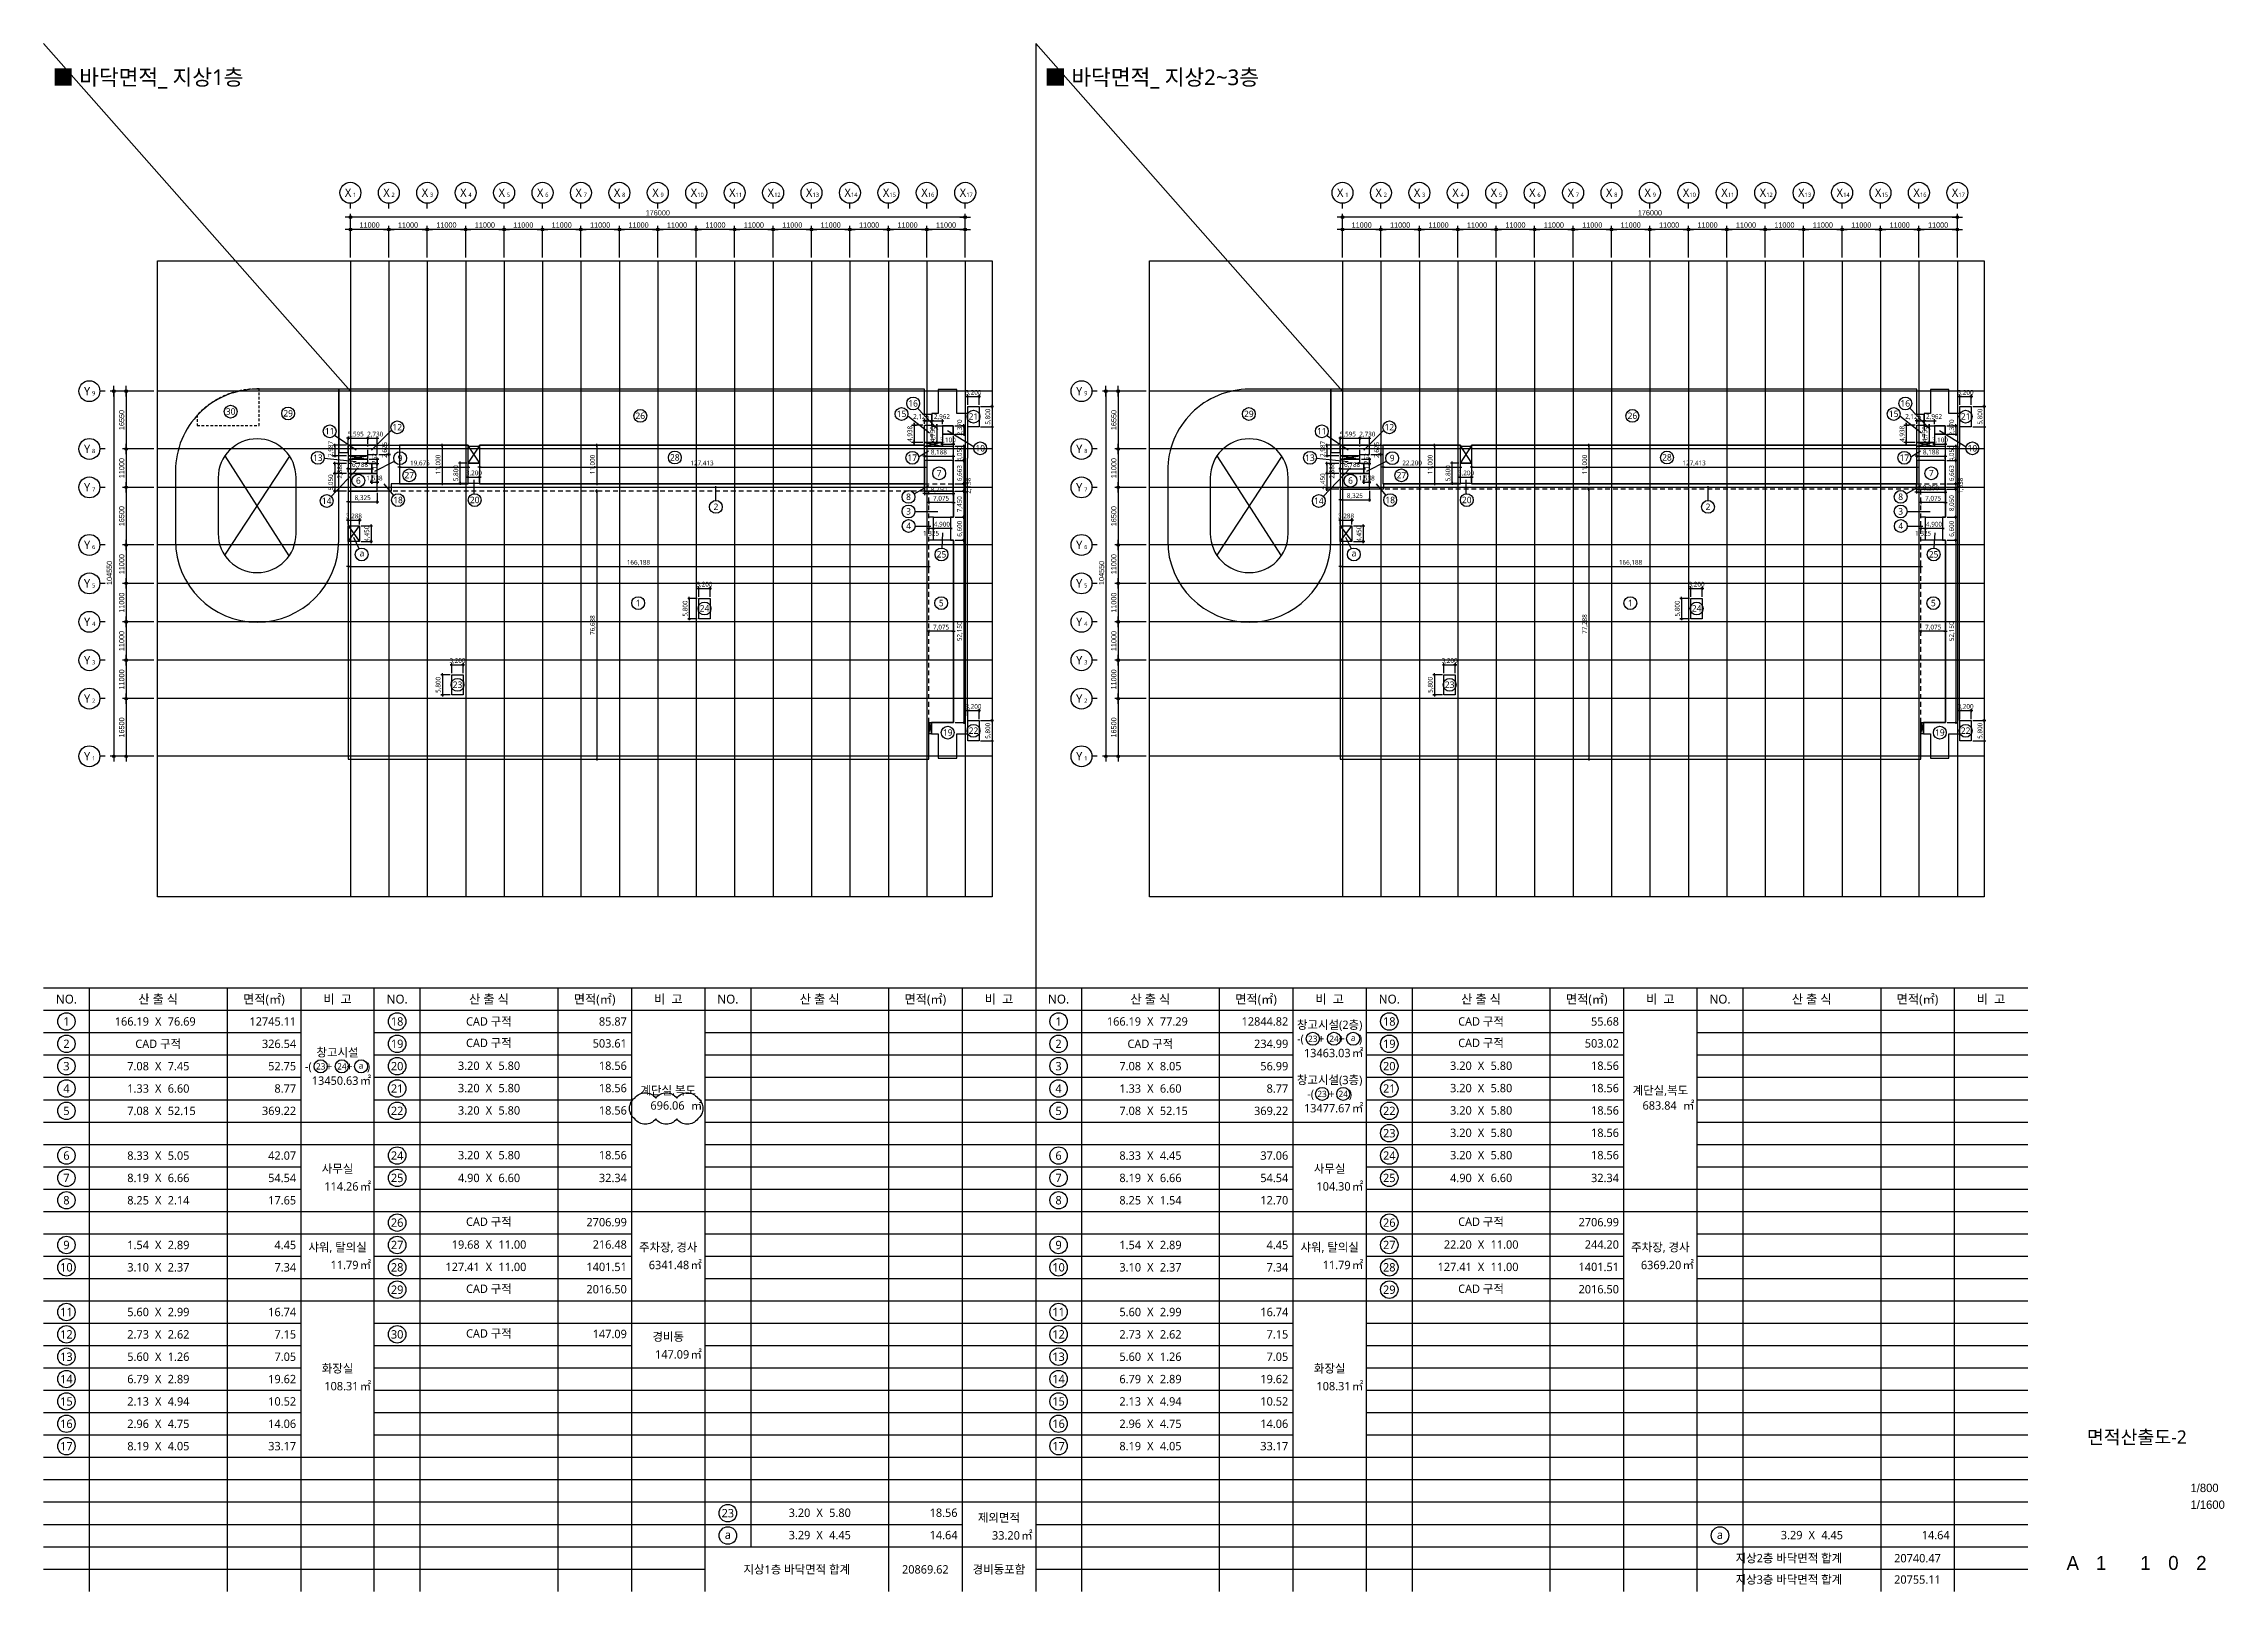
# Model space of a CAD drawing. Header units: millimetres. Extents: x 6000 to 1943854, y 3300 to 446500.
# Drawn here: x 662800 to 1287054, y 3300 to 446500 of the extents above; entities that cross this region are included whole.
import ezdxf
from ezdxf.enums import TextEntityAlignment as Align

# ---------------------------------------------------------------- set-up
doc = ezdxf.new("R2010")
doc.units = ezdxf.units.MM
for name, pattern in [('-HID', [2.5, 1.5, -1]), ('CEN', [62, 60, -1, 0, -1]), ('HID', [2.5, 1.5, -1])]:
    doc.linetypes.add(name, pattern=pattern)
doc.layers.get('DEFPOINTS').update_dxf_attribs({"color": 171})
for name, color, linetype in [('AREA 99 - 건축면적', 60, 'Continuous'), ('AREA-빼는 면적', 7, 'Continuous'), ('AREABOUNDARY_H', 4, 'HID'), ('AREALINE', 1, 'Continuous'), ('AREATEXT', 7, 'Continuous'), ('CEN(ST)', 12, 'CEN'), ('dim0', 7, 'Continuous'), ('NDIM', 7, 'Continuous'), ('SYM(AXIS)', 7, 'Continuous'), ('TEXT', 3, 'Continuous'), ('TEXT(AXIS)', 2, 'Continuous'), ('TEXT-TITLE', 6, 'Continuous'), ('TEXT-기입', 6, 'Continuous'), ('TEXT-주', 7, 'Continuous')]:
    doc.layers.add(name, color=color, linetype=linetype)
doc.layers.add('REV', color=1, linetype='Continuous', plot=False)
doc.styles.add('CGS', font='cgse', dxfattribs={"bigfont": 'cgs'})
doc.styles.add('나눔고딕 Se', font='NanumGothic.ttf')
doc.styles.add('나눔바른고딕', font='NanumBarunGothic.ttf')
doc.dimstyles.new('A1-100', dxfattribs={"dimtxt": 3, "dimasz": 1, "dimexe": 2, "dimexo": 2, "dimgap": 1, "dimtad": 1, "dimdec": 0, "dimzin": 12, "dimdsep": 46, "dimlunit": 6, "dimtxsty": '나눔고딕 Se', "dimblk1": 'DIMDOT', "dimblk2": 'DIMDOT', "dimsah": 1, "dimcen": -1, "dimdle": 2, "dimclrd": 256, "dimclre": 256, "dimclrt": 3, "dimadec": 0, "dimazin": 0, "dimtfac": 1, "dimtdec": 0, "dimtix": 1, "dimtmove": 2, "dimatfit": 3, "dimldrblk": 'DIMDOT', "dimfxl": 1, "dimtvp": 1, "dimtolj": 1, "dimtzin": 12, "dimlwd": -1, "dimlwe": -1, "dimarcsym": 0})
doc.dimstyles.new('NDIM 1200', dxfattribs={"dimscale": 500, "dimtxt": 3, "dimasz": 1, "dimexe": 2, "dimexo": 2, "dimgap": 1, "dimtad": 1, "dimdec": 0, "dimdsep": 46, "dimtxsty": 'CGS', "dimblk": 'DOT0', "dimcen": 1, "dimdle": 8, "dimclrd": 2, "dimclre": 2, "dimclrt": 2, "dimadec": 0, "dimazin": 0, "dimtfac": 1, "dimtdec": 0, "dimtix": 1, "dimtmove": 2, "dimatfit": 3, "dimldrblk": 'DOT0', "dimfxl": 1, "dimtolj": 1, "dimtzin": 0, "dimlwd": -1, "dimlwe": -1, "dimarcsym": 0})

msp = doc.modelspace()

# ---------------------------------------------------------------- texts
at = {"layer": 'AREATEXT', "style": '나눔바른고딕'}
for s, height, p in [('16', 1837.5, (911701.6, 343481.8)), ('16', 1837.5, (1195701.6, 343481.8)), ('30', 1837.5, (716339.8, 341150.8)), ('29', 1837.5, (732792.4, 340632.2)), ('12', 1837.5, (764036.2, 336666.8)), ('26', 1837.5, (833595, 339931.1)), ('15', 1837.5, (908392.2, 340487.8)), ('21', 1837.5, (928981.9, 339721.6)), ('29', 1837.5, (1007813.5, 340476.6)), ('12', 1837.5, (1048036.2, 336666.8)), ('26', 1837.5, (1117595, 339931.1)), ('15', 1837.5, (1192392.2, 340487.8)), ('21', 1837.5, (1212981.9, 339721.6)), ('11', 1837.5, (744683, 335523.2)), ('10', 1837.5, (930913.8, 330622.2)), ('11', 1837.5, (1028683, 335523.2)), ('10', 1837.5, (1214913.8, 330622.2)), ('13', 1837.5, (741300.6, 327921.6)), ('9', 1837.5, (764841.2, 327821.2)), ('28', 1837.5, (843487.9, 328015.3)), ('17', 1837.5, (911456.8, 327934.3)), ('13', 1837.5, (1025300.6, 327921.6)), ('9', 1837.5, (1048841.2, 327821.2)), ('28', 1837.5, (1127487.9, 328015.3)), ('17', 1837.5, (1195456.8, 327934.3)), ('6', 1837.5, (752905.6, 321385.1)), ('27', 1837.5, (767470.3, 322919.7)), ('7', 1837.5, (919159.5, 323480.8)), ('6', 1837.5, (1036905.6, 321385.1)), ('27', 1837.5, (1051470.3, 322919.7)), ('7', 1837.5, (1203159.5, 323480.8)), ('14', 1837.5, (743828.5, 315581.1)), ('18', 1837.5, (764261.2, 315820.4)), ('20', 1837.5, (786187.1, 315820.4)), ('2', 1837.5, (855246.6, 313874.3)), ('3', 1837.5, (910384.1, 312564.2)), ('8', 1837.5, (910384.1, 316734.7)), ('14', 1837.5, (1027828.5, 315581.1)), ('18', 1837.5, (1048261.2, 315820.4)), ('20', 1837.5, (1070187.1, 315820.4)), ('2', 1837.5, (1139246.6, 313874.3)), ('3', 1837.5, (1194384.1, 312564.2)), ('8', 1837.5, (1194384.1, 316734.7)), ('4', 1837.5, (910415.7, 308390.1)), ('4', 1837.5, (1194415.7, 308390.1)), ('a', 1837.5, (753918.8, 300575.4)), ('25', 1837.5, (919817.2, 300255.4)), ('a', 1837.5, (1037918.8, 300575.4)), ('25', 1837.5, (1203817.2, 300255.4)), ('1', 1837.5, (833003.1, 286317.4)), ('5', 1837.5, (919744.7, 286317.4)), ('1', 1837.5, (1117003.1, 286317.4)), ('5', 1837.5, (1203744.7, 286317.4)), ('24', 1837.5, (851981.9, 284771.6)), ('24', 1837.5, (1135981.9, 284771.6)), ('23', 1837.5, (781281.9, 262921.6)), ('23', 1837.5, (1065281.9, 262921.6)), ('19', 1837.5, (921608, 249232.8)), ('22', 1837.5, (928981.9, 249771.6)), ('19', 1837.5, (1205608, 249232.8)), ('22', 1837.5, (1212981.9, 249771.6)), ('1', 2400, (669333.3, 166500)), ('18', 2400, (764000, 166500)), ('1', 2400, (953333.3, 166500)), ('23', 1800, (1026111.9, 161541)), ('24', 1800, (1032174.3, 161541)), ('18', 2400, (1048000, 166500)), ('2', 2400, (669333.3, 160100)), ('19', 2400, (764000, 160100)), ('2', 2400, (953333.3, 160100)), ('a', 1800, (1037671.3, 161788.8)), ('19', 2400, (1048000, 160100)), ('3', 2400, (669333.3, 153700)), ('23', 1800, (742111.9, 153641)), ('24', 1800, (748174.3, 153641)), ('a', 1800, (753671.3, 153888.8)), ('20', 2400, (764000, 153700)), ('3', 2400, (953333.3, 153700)), ('20', 2400, (1048000, 153700)), ('4', 2400, (669333.3, 147300)), ('21', 2400, (764000, 147300)), ('4', 2400, (953333.3, 147300)), ('23', 1800, (1028762.4, 145741)), ('24', 1800, (1034824.7, 145741)), ('21', 2400, (1048000, 147300)), ('5', 2400, (669333.3, 140900)), ('22', 2400, (764000, 140900)), ('5', 2400, (953333.3, 140900)), ('22', 2400, (1048000, 140900)), ('23', 2400, (1048000, 134500)), ('6', 2400, (669333.3, 128100)), ('24', 2400, (764000, 128100)), ('6', 2400, (953333.3, 128100)), ('24', 2400, (1048000, 128100)), ('7', 2400, (669333.3, 121700)), ('25', 2400, (764000, 121700)), ('7', 2400, (953333.3, 121700)), ('25', 2400, (1048000, 121700)), ('8', 2400, (669333.3, 115300)), ('8', 2400, (953333.3, 115300)), ('26', 2400, (764000, 108900)), ('26', 2400, (1048000, 108900)), ('9', 2400, (669333.3, 102500)), ('27', 2400, (764000, 102500)), ('9', 2400, (953333.3, 102500)), ('27', 2400, (1048000, 102500)), ('10', 2400, (669333.3, 96100)), ('28', 2400, (764000, 96100)), ('10', 2400, (953333.3, 96100)), ('28', 2400, (1048000, 96100)), ('29', 2400, (764000, 89700)), ('29', 2400, (1048000, 89700)), ('11', 2400, (669333.3, 83300)), ('11', 2400, (953333.3, 83300)), ('12', 2400, (669333.3, 76900)), ('30', 2400, (764000, 76900)), ('12', 2400, (953333.3, 76900)), ('13', 2400, (669333.3, 70500)), ('13', 2400, (953333.3, 70500)), ('14', 2400, (669333.3, 64100)), ('14', 2400, (953333.3, 64100)), ('15', 2400, (669333.3, 57700)), ('15', 2400, (953333.3, 57700)), ('16', 2400, (669333.3, 51300)), ('16', 2400, (953333.3, 51300)), ('17', 2400, (669333.3, 44900)), ('17', 2400, (953333.3, 44900)), ('23', 2400, (858666.7, 25700)), ('a', 2400, (858666.7, 19525.5)), ('a', 2400, (1142666.7, 19525.5))]:
    msp.add_text(s, height=height, dxfattribs=at).set_placement(p, align=Align.MIDDLE_CENTER)
at = {"layer": 'TEXT', "style": '나눔바른고딕'}
for s, p in [('■ 바닥면적_ 지상1층', (665333.3, 434602.8)), ('■ 바닥면적_ 지상2~3층', (949333.3, 434602.8))]:
    msp.add_text(s, height=4500, dxfattribs=at).set_placement(p)
for s, p in [('-(     +     +     )', (1030933.3, 161541)), ('창고시설(2층)', (1030933.3, 165541)), ('창고시설', (746933.3, 157641)), ('㎡', (1038931.8, 157500)), ('-(     +     +     )', (746933.3, 153641)), ('㎡', (754931.8, 149600)), ('창고시설(3층)', (1030933.3, 149741)), ('계단실,복도', (841600, 146758.5)), ('㎡', (849702, 142441.5)), ('-(     +     )', (1030933.3, 145741)), ('계단실,복도', (1125600, 146758.5)), ('㎡', (1133702, 142441.5)), ('㎡', (1038931.8, 141700)), ('사무실', (746933.3, 124331.3)), ('사무실', (1030933.3, 124331.3)), ('㎡', (754931.8, 119268.7)), ('㎡', (1038931.8, 119268.7)), ('샤워, 탈의실', (746933.3, 101831.3)), ('주차장, 경사', (841600, 101831.3)), ('샤워, 탈의실', (1030933.3, 101831.3)), ('주차장, 경사', (1125600, 101831.3)), ('㎡', (754931.8, 96768.7)), ('㎡', (849598.4, 96768.7)), ('㎡', (1038931.8, 96768.7)), ('㎡', (1133598.4, 96768.7)), ('경비동', (841600, 76231.3)), ('㎡', (849598.4, 71168.7)), ('화장실', (746933.3, 67131.3)), ('㎡', (754931.8, 62068.7)), ('화장실', (1030933.3, 67131.3)), ('㎡', (1038931.8, 62068.7)), ('제외면적', (936266.7, 24400.7)), ('㎡', (944265.1, 19338.2))]:
    msp.add_text(s, height=2400, dxfattribs=at).set_placement(p, align=Align.MIDDLE_CENTER)
at = {"layer": 'TEXT-TITLE', "style": '나눔바른고딕'}
msp.add_text('면적산출도-2', height=3840, dxfattribs=at).set_placement((1262000, 47485), align=Align.MIDDLE_CENTER)
at = {"layer": 'TEXT-기입', "ltscale": 1000, "style": '나눔바른고딕'}
for s, p in [('166.19', (692949.2, 166500)), ('12745.11', (735082.5, 166500)), ('85.87', (829749.2, 166500)), ('166.19', (976949.2, 166500)), ('12844.82', (1019082.5, 166500)), ('55.68', (1113749.2, 166500)), ('326.54', (735082.5, 160100)), ('503.61', (829749.2, 160219.8)), ('234.99', (1019082.5, 160100)), ('503.02', (1113749.2, 160219.8)), ('7.08', (692949.2, 153700)), ('52.75', (735082.5, 153700)), ('3.20', (787615.9, 153819.8)), ('18.56', (829749.2, 153823.2)), ('7.08', (976949.2, 153700)), ('56.99', (1019082.5, 153700)), ('3.20', (1071615.9, 153819.8)), ('18.56', (1113749.2, 153823.2)), ('1.33', (692949.2, 147300)), ('8.77', (735082.5, 147300)), ('3.20', (787615.9, 147419.8)), ('18.56', (829749.2, 147423.2)), ('1.33', (976949.2, 147300)), ('8.77', (1019082.5, 147300)), ('3.20', (1071615.9, 147419.8)), ('18.56', (1113749.2, 147423.2)), ('7.08', (692949.2, 140900)), ('369.22', (735082.5, 140900)), ('3.20', (787615.9, 141019.8)), ('18.56', (829749.2, 141023.2)), ('7.08', (976949.2, 140900)), ('369.22', (1019082.5, 140900)), ('3.20', (1071615.9, 141019.8)), ('18.56', (1113749.2, 141023.2)), ('3.20', (1071615.9, 134619.8)), ('18.56', (1113749.2, 134623.2)), ('8.33', (692949.2, 128100)), ('42.07', (735082.5, 128100)), ('3.20', (787615.9, 128219.8)), ('18.56', (829749.2, 128223.2)), ('8.33', (976949.2, 128100)), ('37.06', (1019082.5, 128100)), ('3.20', (1071615.9, 128219.8)), ('18.56', (1113749.2, 128223.2)), ('8.19', (692949.2, 121700)), ('54.54', (735082.5, 121700)), ('114.26', (752932.8, 119268.7)), ('4.90', (787615.9, 121700)), ('32.34', (829749.2, 121700)), ('8.19', (976949.2, 121700)), ('54.54', (1019082.5, 121700)), ('104.30', (1036932.8, 119268.7)), ('4.90', (1071615.9, 121700)), ('32.34', (1113749.2, 121700)), ('8.25', (692949.2, 115300)), ('17.65', (735082.5, 115300)), ('8.25', (976949.2, 115300)), ('12.70', (1019082.5, 115300)), ('2706.99', (829749.2, 109023.2)), ('2706.99', (1113749.2, 109023.2)), ('1.54', (692949.2, 102500)), ('4.45', (735082.5, 102500)), ('19.68', (787615.9, 102619.8)), ('216.48', (829749.2, 102623.2)), ('1.54', (976949.2, 102500)), ('4.45', (1019082.5, 102500)), ('22.20', (1071615.9, 102619.8)), ('244.20', (1113749.2, 102623.2)), ('3.10', (692949.2, 96100)), ('7.34', (735082.5, 96100)), ('11.79', (752932.8, 96768.7)), ('127.41', (787615.9, 96219.8)), ('1401.51', (829749.2, 96223.2)), ('6341.48', (847599.5, 96768.7)), ('3.10', (976949.2, 96100)), ('7.34', (1019082.5, 96100)), ('11.79', (1036932.8, 96768.7)), ('127.41', (1071615.9, 96219.8)), ('1401.51', (1113749.2, 96223.2)), ('6369.20', (1131599.5, 96768.7)), ('2016.50', (829749.2, 89823.2)), ('2016.50', (1113749.2, 89823.2)), ('5.60', (692949.2, 83300)), ('16.74', (735082.5, 83300)), ('5.60', (976949.2, 83300)), ('16.74', (1019082.5, 83300)), ('2.73', (692949.2, 76900)), ('7.15', (735082.5, 76900)), ('147.09', (829749.2, 77023.2)), ('2.73', (976949.2, 76900)), ('7.15', (1019082.5, 76900)), ('5.60', (692949.2, 70500)), ('7.05', (735082.5, 70500)), ('147.09', (847599.5, 71168.7)), ('5.60', (976949.2, 70500)), ('7.05', (1019082.5, 70500)), ('6.79', (692949.2, 64100)), ('19.62', (735082.5, 64100)), ('108.31', (752932.8, 62068.7)), ('6.79', (976949.2, 64100)), ('19.62', (1019082.5, 64100)), ('108.31', (1036932.8, 62068.7)), ('2.13', (692949.2, 57700)), ('10.52', (735082.5, 57700)), ('2.13', (976949.2, 57700)), ('10.52', (1019082.5, 57700)), ('2.96', (692949.2, 51300)), ('14.06', (735082.5, 51300)), ('2.96', (976949.2, 51300)), ('14.06', (1019082.5, 51300)), ('8.19', (692949.2, 44900)), ('33.17', (735082.5, 44900)), ('8.19', (976949.2, 44900)), ('33.17', (1019082.5, 44900)), ('3.20', (882282.6, 25819.8)), ('18.56', (924415.8, 25823.2)), ('3.29', (882282.6, 19419.8)), ('14.64', (924415.8, 19423.2)), ('33.20', (942266.1, 19338.2)), ('3.29', (1166282.6, 19419.8)), ('14.64', (1208415.8, 19423.2))]:
    msp.add_text(s, height=2400, dxfattribs=at).set_placement(p, align=Align.MIDDLE_RIGHT)
for s, p in [('X', (695600, 166500)), ('CAD 구적', (790266.7, 166500)), ('X', (979600, 166500)), ('CAD 구적', (1074266.7, 166500)), ('CAD 구적', (695600, 160100)), ('CAD 구적', (790266.7, 160356.3)), ('CAD 구적', (979600, 160100)), ('CAD 구적', (1074266.7, 160356.3)), ('X', (695600, 153700)), ('X', (790266.7, 153819.8)), ('X', (979600, 153700)), ('X', (1074266.7, 153819.8)), ('X', (695600, 147300)), ('X', (790266.7, 147419.8)), ('696.06', (841386.8, 142441.5)), ('X', (979600, 147300)), ('X', (1074266.7, 147419.8)), ('683.84', (1125386.8, 142441.5)), ('X', (695600, 140900)), ('X', (790266.7, 141019.8)), ('X', (979600, 140900)), ('X', (1074266.7, 141019.8)), ('X', (1074266.7, 134619.8)), ('X', (695600, 128100)), ('X', (790266.7, 128219.8)), ('X', (979600, 128100)), ('X', (1074266.7, 128219.8)), ('X', (695600, 121700)), ('X', (790266.7, 121700)), ('X', (979600, 121700)), ('X', (1074266.7, 121700)), ('X', (695600, 115300)), ('X', (979600, 115300)), ('CAD 구적', (790266.7, 109156.3)), ('CAD 구적', (1074266.7, 109156.3)), ('X', (695600, 102500)), ('X', (790266.7, 102619.8)), ('X', (979600, 102500)), ('X', (1074266.7, 102619.8)), ('X', (695600, 96100)), ('X', (790266.7, 96219.8)), ('X', (979600, 96100)), ('X', (1074266.7, 96219.8)), ('CAD 구적', (790266.7, 89956.3)), ('CAD 구적', (1074266.7, 89956.3)), ('X', (695600, 83300)), ('X', (979600, 83300)), ('X', (695600, 76900)), ('CAD 구적', (790266.7, 77156.3)), ('X', (979600, 76900)), ('X', (695600, 70500)), ('X', (979600, 70500)), ('X', (695600, 64100)), ('X', (979600, 64100)), ('X', (695600, 57700)), ('X', (979600, 57700)), ('X', (695600, 51300)), ('X', (979600, 51300)), ('X', (695600, 44900)), ('X', (979600, 44900)), ('X', (884933.3, 25819.8)), ('X', (884933.3, 19419.8)), ('X', (1168933.3, 19419.8))]:
    msp.add_text(s, height=2400, dxfattribs=at).set_placement(p, align=Align.MIDDLE_CENTER)
for s, p in [('76.69', (698336.9, 166500)), ('77.29', (982336.9, 166500)), ('7.45', (698336.9, 153700)), ('5.80', (793003.6, 153819.8)), ('8.05', (982336.9, 153700)), ('5.80', (1077003.6, 153819.8)), ('6.60', (698336.9, 147300)), ('5.80', (793003.6, 147419.8)), ('6.60', (982336.9, 147300)), ('5.80', (1077003.6, 147419.8)), ('52.15', (698336.9, 140900)), ('5.80', (793003.6, 141019.8)), ('52.15', (982336.9, 140900)), ('5.80', (1077003.6, 141019.8)), ('5.80', (1077003.6, 134619.8)), ('5.05', (698336.9, 128100)), ('5.80', (793003.6, 128219.8)), ('4.45', (982336.9, 128100)), ('5.80', (1077003.6, 128219.8)), ('6.66', (698336.9, 121700)), ('6.60', (793003.6, 121700)), ('6.66', (982336.9, 121700)), ('6.60', (1077003.6, 121700)), ('2.14', (698336.9, 115300)), ('1.54', (982336.9, 115300)), ('2.89', (698336.9, 102500)), ('11.00', (793003.6, 102619.8)), ('2.89', (982336.9, 102500)), ('11.00', (1077003.6, 102619.8)), ('2.37', (698336.9, 96100)), ('11.00', (793003.6, 96219.8)), ('2.37', (982336.9, 96100)), ('11.00', (1077003.6, 96219.8)), ('2.99', (698336.9, 83300)), ('2.99', (982336.9, 83300)), ('2.62', (698336.9, 76900)), ('2.62', (982336.9, 76900)), ('1.26', (698336.9, 70500)), ('1.26', (982336.9, 70500)), ('2.89', (698336.9, 64100)), ('2.89', (982336.9, 64100)), ('4.94', (698336.9, 57700)), ('4.94', (982336.9, 57700)), ('4.75', (698336.9, 51300)), ('4.75', (982336.9, 51300)), ('4.05', (698336.9, 44900)), ('4.05', (982336.9, 44900)), ('5.80', (887670.2, 25819.8)), ('4.45', (887670.2, 19419.8)), ('4.45', (1171670.2, 19419.8))]:
    msp.add_text(s, height=2400, dxfattribs=at).set_placement(p, align=Align.MIDDLE_LEFT)
at = {"layer": 'TEXT-기입', "style": '나눔바른고딕'}
for s, p in [('13463.03', (1036932.8, 157459)), ('13450.63', (752932.8, 149559)), ('13477.67', (1036932.8, 141659))]:
    msp.add_text(s, height=2400, dxfattribs=at).set_placement(p, align=Align.MIDDLE_RIGHT)
at = {"layer": 'TEXT-기입', "style": 'CGS'}
for s, p in [('1/800', (1277363, 31013.2)), ('1/1600', (1277363, 26213.2))]:
    msp.add_text(s, height=2400, dxfattribs=at).set_placement(p, align=Align.BOTTOM_LEFT)
at = {"layer": 'TEXT-기입', "color": 2, "style": '나눔바른고딕'}
for s, p in [('지상2층 바닥면적 합계', (1162400, 12800)), ('지상1층 바닥면적 합계', (878400, 9600)), ('지상3층 바닥면적 합계', (1162400, 6700))]:
    msp.add_text(s, height=2400, dxfattribs=at).set_placement(p, align=Align.MIDDLE_CENTER)
at = {"layer": 'TEXT-기입', "color": 1, "ltscale": 1000, "style": '나눔바른고딕'}
for s, p in [('20740.47', (1199200, 12800)), ('20869.62', (915200, 9600)), ('20755.11', (1199200, 6700))]:
    msp.add_text(s, height=2400, dxfattribs=at).set_placement(p, align=Align.MIDDLE_CENTER)
at = {"layer": 'TEXT-기입', "style": 'CGS'}
for s, p in [('A', (1243662.1, 11443)), ('1', (1251762.6, 11443)), ('1', (1264462.1, 11443)), ('0', (1272462.1, 11443)), ('2', (1280462.1, 11443))]:
    msp.add_text(s, height=4000, dxfattribs=at).set_placement(p, align=Align.MIDDLE_CENTER)
at = {"layer": 'TEXT-기입', "color": 1, "style": '나눔바른고딕'}
msp.add_text('경비동포함', height=2400, dxfattribs=at).set_placement((936266.7, 9600), align=Align.MIDDLE_CENTER)
at = {"layer": 'TEXT-주', "style": '나눔바른고딕'}
for s, p in [('NO.', (669333.3, 172900)), ('산 출 식', (695600, 172900)), ('면적(㎡)', (725866.7, 172900)), ('비  고', (746933.3, 172900)), ('NO.', (764000, 172900)), ('산 출 식', (790266.7, 172900)), ('면적(㎡)', (820533.3, 172900)), ('비  고', (841600, 172900)), ('NO.', (858666.7, 172900)), ('산 출 식', (884933.3, 172900)), ('면적(㎡)', (915200, 172900)), ('비  고', (936266.7, 172900)), ('NO.', (953333.3, 172900)), ('산 출 식', (979600, 172900)), ('면적(㎡)', (1009866.7, 172900)), ('비  고', (1030933.3, 172900)), ('NO.', (1048000, 172900)), ('산 출 식', (1074266.7, 172900)), ('면적(㎡)', (1104533.3, 172900)), ('비  고', (1125600, 172900)), ('NO.', (1142666.7, 172900)), ('산 출 식', (1168933.3, 172900)), ('면적(㎡)', (1199200, 172900)), ('비  고', (1220266.7, 172900))]:
    msp.add_text(s, height=2560, dxfattribs=at).set_placement(p, align=Align.MIDDLE_CENTER)

# ---------------------------------------------------------------- blocks, each defined once
blk = doc.blocks.new('DOT0')
blk.add_line((-3, 0), (3, 0))
at = {"color": 6}
blk.add_circle((0, 0), 0.75, dxfattribs=at)
blk = doc.blocks.new('*D6')
at = {"layer": 'DEFPOINTS', "color": 0, "ltscale": 0.4, "transparency": 16777216}
for p in [(1249316, 596382), (1249316, 587382), (1260316, 587382)]:
    blk.add_point(p, dxfattribs=at)
at = {"layer": 'NDIM', "ltscale": 0.4, "transparency": 16777216}
for p, q in [((1249316, 588382), (1249316, 597382)), ((1259816, 596382), (1249816, 596382)), ((1260316, 588382), (1260316, 597382))]:
    blk.add_line(p, q, dxfattribs=at)
at = {"layer": 'NDIM', "ltscale": 0.4, "transparency": 16777216, "xscale": 500, "yscale": 500, "zscale": 500, "rotation": 180}
blk.add_blockref('DOT0', (1249316, 596382), dxfattribs=at)
at = {"layer": 'NDIM', "ltscale": 0.4, "transparency": 16777216, "xscale": 500, "yscale": 500, "zscale": 500}
blk.add_blockref('DOT0', (1260316, 596382), dxfattribs=at)
at = {"layer": 'NDIM', "ltscale": 0.4, "transparency": 16777216, "insert": (1254816, 597632), "char_height": 1500, "attachment_point": 5, "style": 'CGS'}
blk.add_mtext('\\A1;11000', dxfattribs=at)
blk = doc.blocks.new('A$C2F20087E')
at = {"layer": 'SYM(AXIS)'}
blk.add_line((600, 0), (600, 300), dxfattribs=at)
blk.add_circle((600, 900), 600, dxfattribs=at)
blk = doc.blocks.new('*D7')
at = {"layer": 'DEFPOINTS', "color": 0, "ltscale": 0.4, "transparency": 16777216}
for p in [(1084316, 599882), (1084316, 587382), (1260316, 587382)]:
    blk.add_point(p, dxfattribs=at)
at = {"layer": 'NDIM', "ltscale": 0.4, "transparency": 16777216}
for p, q in [((1084316, 588382), (1084316, 600882)), ((1259816, 599882), (1084816, 599882)), ((1260316, 588382), (1260316, 600882))]:
    blk.add_line(p, q, dxfattribs=at)
at = {"layer": 'NDIM', "ltscale": 0.4, "transparency": 16777216, "xscale": 500, "yscale": 500, "zscale": 500, "rotation": 180}
blk.add_blockref('DOT0', (1084316, 599882), dxfattribs=at)
at = {"layer": 'NDIM', "ltscale": 0.4, "transparency": 16777216, "xscale": 500, "yscale": 500, "zscale": 500}
blk.add_blockref('DOT0', (1260316, 599882), dxfattribs=at)
at = {"layer": 'NDIM', "ltscale": 0.4, "transparency": 16777216, "insert": (1172316, 601132), "char_height": 1500, "attachment_point": 5, "style": 'CGS'}
blk.add_mtext('\\A1;176000', dxfattribs=at)
blk = doc.blocks.new('*D8')
at = {"layer": 'DEFPOINTS', "color": 0, "ltscale": 0.4, "transparency": 16777216}
for p in [(1029098, 550076), (1016598, 445526), (1029098, 445526)]:
    blk.add_point(p, dxfattribs=at)
at = {"layer": 'NDIM', "ltscale": 0.4, "transparency": 16777216}
for p, q in [((1028098, 550076), (1015598, 550076)), ((1016598, 549576), (1016598, 446026)), ((1028098, 445526), (1015598, 445526))]:
    blk.add_line(p, q, dxfattribs=at)
at = {"layer": 'NDIM', "ltscale": 0.4, "transparency": 16777216, "xscale": 500, "yscale": 500, "zscale": 500}
for p, rotation in [((1016598, 550076), 90), ((1016598, 445526), 270)]:
    blk.add_blockref('DOT0', p, dxfattribs=dict(at, rotation=rotation))
at = {"layer": 'NDIM', "ltscale": 0.4, "transparency": 16777216, "insert": (1015348, 498026), "char_height": 1500, "attachment_point": 5, "rotation": 90, "style": 'CGS'}
blk.add_mtext('\\A1;104550', dxfattribs=at)
blk = doc.blocks.new('*D9')
at = {"layer": 'DEFPOINTS', "color": 0, "ltscale": 0.4, "transparency": 16777216}
for p in [(1205316, 596382), (1205316, 587382), (1216316, 587382)]:
    blk.add_point(p, dxfattribs=at)
at = {"layer": 'NDIM', "ltscale": 0.4, "transparency": 16777216}
for p, q in [((1205316, 588382), (1205316, 597382)), ((1215816, 596382), (1205816, 596382)), ((1216316, 588382), (1216316, 597382))]:
    blk.add_line(p, q, dxfattribs=at)
at = {"layer": 'NDIM', "ltscale": 0.4, "transparency": 16777216, "xscale": 500, "yscale": 500, "zscale": 500, "rotation": 180}
blk.add_blockref('DOT0', (1205316, 596382), dxfattribs=at)
at = {"layer": 'NDIM', "ltscale": 0.4, "transparency": 16777216, "xscale": 500, "yscale": 500, "zscale": 500}
blk.add_blockref('DOT0', (1216316, 596382), dxfattribs=at)
at = {"layer": 'NDIM', "ltscale": 0.4, "transparency": 16777216, "insert": (1210816, 597632), "char_height": 1500, "attachment_point": 5, "style": 'CGS'}
blk.add_mtext('\\A1;11000', dxfattribs=at)
blk = doc.blocks.new('*D10')
at = {"layer": 'DEFPOINTS', "color": 0, "ltscale": 0.4, "transparency": 16777216}
for p in [(1216316, 596382), (1216316, 587382), (1227316, 587382)]:
    blk.add_point(p, dxfattribs=at)
at = {"layer": 'NDIM', "ltscale": 0.4, "transparency": 16777216}
for p, q in [((1216316, 588382), (1216316, 597382)), ((1226816, 596382), (1216816, 596382)), ((1227316, 588382), (1227316, 597382))]:
    blk.add_line(p, q, dxfattribs=at)
at = {"layer": 'NDIM', "ltscale": 0.4, "transparency": 16777216, "xscale": 500, "yscale": 500, "zscale": 500, "rotation": 180}
blk.add_blockref('DOT0', (1216316, 596382), dxfattribs=at)
at = {"layer": 'NDIM', "ltscale": 0.4, "transparency": 16777216, "xscale": 500, "yscale": 500, "zscale": 500}
blk.add_blockref('DOT0', (1227316, 596382), dxfattribs=at)
at = {"layer": 'NDIM', "ltscale": 0.4, "transparency": 16777216, "insert": (1221816, 597632), "char_height": 1500, "attachment_point": 5, "style": 'CGS'}
blk.add_mtext('\\A1;11000', dxfattribs=at)
blk = doc.blocks.new('*D11')
at = {"layer": 'DEFPOINTS', "color": 0, "ltscale": 0.4, "transparency": 16777216}
for p in [(1227316, 596382), (1227316, 587382), (1238316, 587382)]:
    blk.add_point(p, dxfattribs=at)
at = {"layer": 'NDIM', "ltscale": 0.4, "transparency": 16777216}
for p, q in [((1227316, 588382), (1227316, 597382)), ((1237816, 596382), (1227816, 596382)), ((1238316, 588382), (1238316, 597382))]:
    blk.add_line(p, q, dxfattribs=at)
at = {"layer": 'NDIM', "ltscale": 0.4, "transparency": 16777216, "xscale": 500, "yscale": 500, "zscale": 500, "rotation": 180}
blk.add_blockref('DOT0', (1227316, 596382), dxfattribs=at)
at = {"layer": 'NDIM', "ltscale": 0.4, "transparency": 16777216, "xscale": 500, "yscale": 500, "zscale": 500}
blk.add_blockref('DOT0', (1238316, 596382), dxfattribs=at)
at = {"layer": 'NDIM', "ltscale": 0.4, "transparency": 16777216, "insert": (1232816, 597632), "char_height": 1500, "attachment_point": 5, "style": 'CGS'}
blk.add_mtext('\\A1;11000', dxfattribs=at)
blk = doc.blocks.new('*D12')
at = {"layer": 'DEFPOINTS', "color": 0, "ltscale": 0.4, "transparency": 16777216}
for p in [(1238316, 596382), (1238316, 587382), (1249316, 587382)]:
    blk.add_point(p, dxfattribs=at)
at = {"layer": 'NDIM', "ltscale": 0.4, "transparency": 16777216}
for p, q in [((1238316, 588382), (1238316, 597382)), ((1248816, 596382), (1238816, 596382)), ((1249316, 588382), (1249316, 597382))]:
    blk.add_line(p, q, dxfattribs=at)
at = {"layer": 'NDIM', "ltscale": 0.4, "transparency": 16777216, "xscale": 500, "yscale": 500, "zscale": 500, "rotation": 180}
blk.add_blockref('DOT0', (1238316, 596382), dxfattribs=at)
at = {"layer": 'NDIM', "ltscale": 0.4, "transparency": 16777216, "xscale": 500, "yscale": 500, "zscale": 500}
blk.add_blockref('DOT0', (1249316, 596382), dxfattribs=at)
at = {"layer": 'NDIM', "ltscale": 0.4, "transparency": 16777216, "insert": (1243816, 597632), "char_height": 1500, "attachment_point": 5, "style": 'CGS'}
blk.add_mtext('\\A1;11000', dxfattribs=at)
blk = doc.blocks.new('*D13')
at = {"layer": 'DEFPOINTS', "color": 0, "ltscale": 0.4, "transparency": 16777216}
for p in [(1161316, 596382), (1161316, 587382), (1172316, 587382)]:
    blk.add_point(p, dxfattribs=at)
at = {"layer": 'NDIM', "ltscale": 0.4, "transparency": 16777216}
for p, q in [((1161316, 588382), (1161316, 597382)), ((1171816, 596382), (1161816, 596382)), ((1172316, 588382), (1172316, 597382))]:
    blk.add_line(p, q, dxfattribs=at)
at = {"layer": 'NDIM', "ltscale": 0.4, "transparency": 16777216, "xscale": 500, "yscale": 500, "zscale": 500, "rotation": 180}
blk.add_blockref('DOT0', (1161316, 596382), dxfattribs=at)
at = {"layer": 'NDIM', "ltscale": 0.4, "transparency": 16777216, "xscale": 500, "yscale": 500, "zscale": 500}
blk.add_blockref('DOT0', (1172316, 596382), dxfattribs=at)
at = {"layer": 'NDIM', "ltscale": 0.4, "transparency": 16777216, "insert": (1166816, 597632), "char_height": 1500, "attachment_point": 5, "style": 'CGS'}
blk.add_mtext('\\A1;11000', dxfattribs=at)
blk = doc.blocks.new('*D14')
at = {"layer": 'DEFPOINTS', "color": 0, "ltscale": 0.4, "transparency": 16777216}
for p in [(1172316, 596382), (1172316, 587382), (1183316, 587382)]:
    blk.add_point(p, dxfattribs=at)
at = {"layer": 'NDIM', "ltscale": 0.4, "transparency": 16777216}
for p, q in [((1172316, 588382), (1172316, 597382)), ((1182816, 596382), (1172816, 596382)), ((1183316, 588382), (1183316, 597382))]:
    blk.add_line(p, q, dxfattribs=at)
at = {"layer": 'NDIM', "ltscale": 0.4, "transparency": 16777216, "xscale": 500, "yscale": 500, "zscale": 500, "rotation": 180}
blk.add_blockref('DOT0', (1172316, 596382), dxfattribs=at)
at = {"layer": 'NDIM', "ltscale": 0.4, "transparency": 16777216, "xscale": 500, "yscale": 500, "zscale": 500}
blk.add_blockref('DOT0', (1183316, 596382), dxfattribs=at)
at = {"layer": 'NDIM', "ltscale": 0.4, "transparency": 16777216, "insert": (1177816, 597632), "char_height": 1500, "attachment_point": 5, "style": 'CGS'}
blk.add_mtext('\\A1;11000', dxfattribs=at)
blk = doc.blocks.new('*D15')
at = {"layer": 'DEFPOINTS', "color": 0, "ltscale": 0.4, "transparency": 16777216}
for p in [(1183316, 596382), (1183316, 587382), (1194316, 587382)]:
    blk.add_point(p, dxfattribs=at)
at = {"layer": 'NDIM', "ltscale": 0.4, "transparency": 16777216}
for p, q in [((1183316, 588382), (1183316, 597382)), ((1193816, 596382), (1183816, 596382)), ((1194316, 588382), (1194316, 597382))]:
    blk.add_line(p, q, dxfattribs=at)
at = {"layer": 'NDIM', "ltscale": 0.4, "transparency": 16777216, "xscale": 500, "yscale": 500, "zscale": 500, "rotation": 180}
blk.add_blockref('DOT0', (1183316, 596382), dxfattribs=at)
at = {"layer": 'NDIM', "ltscale": 0.4, "transparency": 16777216, "xscale": 500, "yscale": 500, "zscale": 500}
blk.add_blockref('DOT0', (1194316, 596382), dxfattribs=at)
at = {"layer": 'NDIM', "ltscale": 0.4, "transparency": 16777216, "insert": (1188816, 597632), "char_height": 1500, "attachment_point": 5, "style": 'CGS'}
blk.add_mtext('\\A1;11000', dxfattribs=at)
blk = doc.blocks.new('*D16')
at = {"layer": 'DEFPOINTS', "color": 0, "ltscale": 0.4, "transparency": 16777216}
for p in [(1194316, 596382), (1194316, 587382), (1205316, 587382)]:
    blk.add_point(p, dxfattribs=at)
at = {"layer": 'NDIM', "ltscale": 0.4, "transparency": 16777216}
for p, q in [((1194316, 588382), (1194316, 597382)), ((1204816, 596382), (1194816, 596382)), ((1205316, 588382), (1205316, 597382))]:
    blk.add_line(p, q, dxfattribs=at)
at = {"layer": 'NDIM', "ltscale": 0.4, "transparency": 16777216, "xscale": 500, "yscale": 500, "zscale": 500, "rotation": 180}
blk.add_blockref('DOT0', (1194316, 596382), dxfattribs=at)
at = {"layer": 'NDIM', "ltscale": 0.4, "transparency": 16777216, "xscale": 500, "yscale": 500, "zscale": 500}
blk.add_blockref('DOT0', (1205316, 596382), dxfattribs=at)
at = {"layer": 'NDIM', "ltscale": 0.4, "transparency": 16777216, "insert": (1199816, 597632), "char_height": 1500, "attachment_point": 5, "style": 'CGS'}
blk.add_mtext('\\A1;11000', dxfattribs=at)
blk = doc.blocks.new('*D17')
at = {"layer": 'DEFPOINTS', "color": 0, "ltscale": 0.4, "transparency": 16777216}
for p in [(1084316, 596382), (1084316, 587382), (1095316, 587382)]:
    blk.add_point(p, dxfattribs=at)
at = {"layer": 'NDIM', "ltscale": 0.4, "transparency": 16777216}
for p, q in [((1084316, 588382), (1084316, 597382)), ((1094816, 596382), (1084816, 596382)), ((1095316, 588382), (1095316, 597382))]:
    blk.add_line(p, q, dxfattribs=at)
at = {"layer": 'NDIM', "ltscale": 0.4, "transparency": 16777216, "xscale": 500, "yscale": 500, "zscale": 500, "rotation": 180}
blk.add_blockref('DOT0', (1084316, 596382), dxfattribs=at)
at = {"layer": 'NDIM', "ltscale": 0.4, "transparency": 16777216, "xscale": 500, "yscale": 500, "zscale": 500}
blk.add_blockref('DOT0', (1095316, 596382), dxfattribs=at)
at = {"layer": 'NDIM', "ltscale": 0.4, "transparency": 16777216, "insert": (1089816, 597632), "char_height": 1500, "attachment_point": 5, "style": 'CGS'}
blk.add_mtext('\\A1;11000', dxfattribs=at)
blk = doc.blocks.new('*D18')
at = {"layer": 'DEFPOINTS', "color": 0, "ltscale": 0.4, "transparency": 16777216}
for p in [(1095316, 596382), (1095316, 587382), (1106316, 587382)]:
    blk.add_point(p, dxfattribs=at)
at = {"layer": 'NDIM', "ltscale": 0.4, "transparency": 16777216}
for p, q in [((1095316, 588382), (1095316, 597382)), ((1105816, 596382), (1095816, 596382)), ((1106316, 588382), (1106316, 597382))]:
    blk.add_line(p, q, dxfattribs=at)
at = {"layer": 'NDIM', "ltscale": 0.4, "transparency": 16777216, "xscale": 500, "yscale": 500, "zscale": 500, "rotation": 180}
blk.add_blockref('DOT0', (1095316, 596382), dxfattribs=at)
at = {"layer": 'NDIM', "ltscale": 0.4, "transparency": 16777216, "xscale": 500, "yscale": 500, "zscale": 500}
blk.add_blockref('DOT0', (1106316, 596382), dxfattribs=at)
at = {"layer": 'NDIM', "ltscale": 0.4, "transparency": 16777216, "insert": (1100816, 597632), "char_height": 1500, "attachment_point": 5, "style": 'CGS'}
blk.add_mtext('\\A1;11000', dxfattribs=at)
blk = doc.blocks.new('*D19')
at = {"layer": 'DEFPOINTS', "color": 0, "ltscale": 0.4, "transparency": 16777216}
for p in [(1106316, 596382), (1106316, 587382), (1117316, 587382)]:
    blk.add_point(p, dxfattribs=at)
at = {"layer": 'NDIM', "ltscale": 0.4, "transparency": 16777216}
for p, q in [((1106316, 588382), (1106316, 597382)), ((1116816, 596382), (1106816, 596382)), ((1117316, 588382), (1117316, 597382))]:
    blk.add_line(p, q, dxfattribs=at)
at = {"layer": 'NDIM', "ltscale": 0.4, "transparency": 16777216, "xscale": 500, "yscale": 500, "zscale": 500, "rotation": 180}
blk.add_blockref('DOT0', (1106316, 596382), dxfattribs=at)
at = {"layer": 'NDIM', "ltscale": 0.4, "transparency": 16777216, "xscale": 500, "yscale": 500, "zscale": 500}
blk.add_blockref('DOT0', (1117316, 596382), dxfattribs=at)
at = {"layer": 'NDIM', "ltscale": 0.4, "transparency": 16777216, "insert": (1111816, 597632), "char_height": 1500, "attachment_point": 5, "style": 'CGS'}
blk.add_mtext('\\A1;11000', dxfattribs=at)
blk = doc.blocks.new('*D20')
at = {"layer": 'DEFPOINTS', "color": 0, "ltscale": 0.4, "transparency": 16777216}
for p in [(1117316, 596382), (1117316, 587382), (1128316, 587382)]:
    blk.add_point(p, dxfattribs=at)
at = {"layer": 'NDIM', "ltscale": 0.4, "transparency": 16777216}
for p, q in [((1117316, 588382), (1117316, 597382)), ((1127816, 596382), (1117816, 596382)), ((1128316, 588382), (1128316, 597382))]:
    blk.add_line(p, q, dxfattribs=at)
at = {"layer": 'NDIM', "ltscale": 0.4, "transparency": 16777216, "xscale": 500, "yscale": 500, "zscale": 500, "rotation": 180}
blk.add_blockref('DOT0', (1117316, 596382), dxfattribs=at)
at = {"layer": 'NDIM', "ltscale": 0.4, "transparency": 16777216, "xscale": 500, "yscale": 500, "zscale": 500}
blk.add_blockref('DOT0', (1128316, 596382), dxfattribs=at)
at = {"layer": 'NDIM', "ltscale": 0.4, "transparency": 16777216, "insert": (1122816, 597632), "char_height": 1500, "attachment_point": 5, "style": 'CGS'}
blk.add_mtext('\\A1;11000', dxfattribs=at)
blk = doc.blocks.new('*D21')
at = {"layer": 'DEFPOINTS', "color": 0, "ltscale": 0.4, "transparency": 16777216}
for p in [(1128316, 596382), (1128316, 587382), (1139316, 587382)]:
    blk.add_point(p, dxfattribs=at)
at = {"layer": 'NDIM', "ltscale": 0.4, "transparency": 16777216}
for p, q in [((1128316, 588382), (1128316, 597382)), ((1138816, 596382), (1128816, 596382)), ((1139316, 588382), (1139316, 597382))]:
    blk.add_line(p, q, dxfattribs=at)
at = {"layer": 'NDIM', "ltscale": 0.4, "transparency": 16777216, "xscale": 500, "yscale": 500, "zscale": 500, "rotation": 180}
blk.add_blockref('DOT0', (1128316, 596382), dxfattribs=at)
at = {"layer": 'NDIM', "ltscale": 0.4, "transparency": 16777216, "xscale": 500, "yscale": 500, "zscale": 500}
blk.add_blockref('DOT0', (1139316, 596382), dxfattribs=at)
at = {"layer": 'NDIM', "ltscale": 0.4, "transparency": 16777216, "insert": (1133816, 597632), "char_height": 1500, "attachment_point": 5, "style": 'CGS'}
blk.add_mtext('\\A1;11000', dxfattribs=at)
blk = doc.blocks.new('*D22')
at = {"layer": 'DEFPOINTS', "color": 0, "ltscale": 0.4, "transparency": 16777216}
for p in [(1139316, 596382), (1139316, 587382), (1150316, 587382)]:
    blk.add_point(p, dxfattribs=at)
at = {"layer": 'NDIM', "ltscale": 0.4, "transparency": 16777216}
for p, q in [((1139316, 588382), (1139316, 597382)), ((1149816, 596382), (1139816, 596382)), ((1150316, 588382), (1150316, 597382))]:
    blk.add_line(p, q, dxfattribs=at)
at = {"layer": 'NDIM', "ltscale": 0.4, "transparency": 16777216, "xscale": 500, "yscale": 500, "zscale": 500, "rotation": 180}
blk.add_blockref('DOT0', (1139316, 596382), dxfattribs=at)
at = {"layer": 'NDIM', "ltscale": 0.4, "transparency": 16777216, "xscale": 500, "yscale": 500, "zscale": 500}
blk.add_blockref('DOT0', (1150316, 596382), dxfattribs=at)
at = {"layer": 'NDIM', "ltscale": 0.4, "transparency": 16777216, "insert": (1144816, 597632), "char_height": 1500, "attachment_point": 5, "style": 'CGS'}
blk.add_mtext('\\A1;11000', dxfattribs=at)
blk = doc.blocks.new('*D23')
at = {"layer": 'DEFPOINTS', "color": 0, "ltscale": 0.4, "transparency": 16777216}
for p in [(1150316, 596382), (1150316, 587382), (1161316, 587382)]:
    blk.add_point(p, dxfattribs=at)
at = {"layer": 'NDIM', "ltscale": 0.4, "transparency": 16777216}
for p, q in [((1150316, 588382), (1150316, 597382)), ((1160816, 596382), (1150816, 596382)), ((1161316, 588382), (1161316, 597382))]:
    blk.add_line(p, q, dxfattribs=at)
at = {"layer": 'NDIM', "ltscale": 0.4, "transparency": 16777216, "xscale": 500, "yscale": 500, "zscale": 500, "rotation": 180}
blk.add_blockref('DOT0', (1150316, 596382), dxfattribs=at)
at = {"layer": 'NDIM', "ltscale": 0.4, "transparency": 16777216, "xscale": 500, "yscale": 500, "zscale": 500}
blk.add_blockref('DOT0', (1161316, 596382), dxfattribs=at)
at = {"layer": 'NDIM', "ltscale": 0.4, "transparency": 16777216, "insert": (1155816, 597632), "char_height": 1500, "attachment_point": 5, "style": 'CGS'}
blk.add_mtext('\\A1;11000', dxfattribs=at)
blk = doc.blocks.new('*D24')
at = {"layer": 'DEFPOINTS', "color": 0, "ltscale": 0.4, "transparency": 16777216}
for p in [(1029098, 462026), (1020098, 445526), (1029098, 445526)]:
    blk.add_point(p, dxfattribs=at)
at = {"layer": 'NDIM', "ltscale": 0.4, "transparency": 16777216}
for p, q in [((1028098, 462026), (1019098, 462026)), ((1020098, 461526), (1020098, 446026)), ((1028098, 445526), (1019098, 445526))]:
    blk.add_line(p, q, dxfattribs=at)
at = {"layer": 'NDIM', "ltscale": 0.4, "transparency": 16777216, "xscale": 500, "yscale": 500, "zscale": 500}
for p, rotation in [((1020098, 462026), 90), ((1020098, 445526), 270)]:
    blk.add_blockref('DOT0', p, dxfattribs=dict(at, rotation=rotation))
at = {"layer": 'NDIM', "ltscale": 0.4, "transparency": 16777216, "insert": (1018848, 453776), "char_height": 1500, "attachment_point": 5, "rotation": 90, "style": 'CGS'}
blk.add_mtext('\\A1;16500', dxfattribs=at)
blk = doc.blocks.new('*D25')
at = {"layer": 'DEFPOINTS', "color": 0, "ltscale": 0.4, "transparency": 16777216}
for p in [(1029098, 473026), (1020098, 462026), (1029098, 462026)]:
    blk.add_point(p, dxfattribs=at)
at = {"layer": 'NDIM', "ltscale": 0.4, "transparency": 16777216}
for p, q in [((1028098, 473026), (1019098, 473026)), ((1020098, 472526), (1020098, 462526)), ((1028098, 462026), (1019098, 462026))]:
    blk.add_line(p, q, dxfattribs=at)
at = {"layer": 'NDIM', "ltscale": 0.4, "transparency": 16777216, "xscale": 500, "yscale": 500, "zscale": 500}
for p, rotation in [((1020098, 473026), 90), ((1020098, 462026), 270)]:
    blk.add_blockref('DOT0', p, dxfattribs=dict(at, rotation=rotation))
at = {"layer": 'NDIM', "ltscale": 0.4, "transparency": 16777216, "insert": (1018848, 467526), "char_height": 1500, "attachment_point": 5, "rotation": 90, "style": 'CGS'}
blk.add_mtext('\\A1;11000', dxfattribs=at)
blk = doc.blocks.new('*D26')
at = {"layer": 'DEFPOINTS', "color": 0, "ltscale": 0.4, "transparency": 16777216}
for p in [(1029098, 484026), (1020098, 473026), (1029098, 473026)]:
    blk.add_point(p, dxfattribs=at)
at = {"layer": 'NDIM', "ltscale": 0.4, "transparency": 16777216}
for p, q in [((1028098, 484026), (1019098, 484026)), ((1020098, 483526), (1020098, 473526)), ((1028098, 473026), (1019098, 473026))]:
    blk.add_line(p, q, dxfattribs=at)
at = {"layer": 'NDIM', "ltscale": 0.4, "transparency": 16777216, "xscale": 500, "yscale": 500, "zscale": 500}
for p, rotation in [((1020098, 484026), 90), ((1020098, 473026), 270)]:
    blk.add_blockref('DOT0', p, dxfattribs=dict(at, rotation=rotation))
at = {"layer": 'NDIM', "ltscale": 0.4, "transparency": 16777216, "insert": (1018848, 478526), "char_height": 1500, "attachment_point": 5, "rotation": 90, "style": 'CGS'}
blk.add_mtext('\\A1;11000', dxfattribs=at)
blk = doc.blocks.new('*D27')
at = {"layer": 'DEFPOINTS', "color": 0, "ltscale": 0.4, "transparency": 16777216}
for p in [(1029098, 495026), (1020098, 484026), (1029098, 484026)]:
    blk.add_point(p, dxfattribs=at)
at = {"layer": 'NDIM', "ltscale": 0.4, "transparency": 16777216}
for p, q in [((1028098, 495026), (1019098, 495026)), ((1020098, 494526), (1020098, 484526)), ((1028098, 484026), (1019098, 484026))]:
    blk.add_line(p, q, dxfattribs=at)
at = {"layer": 'NDIM', "ltscale": 0.4, "transparency": 16777216, "xscale": 500, "yscale": 500, "zscale": 500}
for p, rotation in [((1020098, 495026), 90), ((1020098, 484026), 270)]:
    blk.add_blockref('DOT0', p, dxfattribs=dict(at, rotation=rotation))
at = {"layer": 'NDIM', "ltscale": 0.4, "transparency": 16777216, "insert": (1018848, 489526), "char_height": 1500, "attachment_point": 5, "rotation": 90, "style": 'CGS'}
blk.add_mtext('\\A1;11000', dxfattribs=at)
blk = doc.blocks.new('*D28')
at = {"layer": 'DEFPOINTS', "color": 0, "ltscale": 0.4, "transparency": 16777216}
for p in [(1029098, 506026), (1020098, 495026), (1029098, 495026)]:
    blk.add_point(p, dxfattribs=at)
at = {"layer": 'NDIM', "ltscale": 0.4, "transparency": 16777216}
for p, q in [((1028098, 506026), (1019098, 506026)), ((1020098, 505526), (1020098, 495526)), ((1028098, 495026), (1019098, 495026))]:
    blk.add_line(p, q, dxfattribs=at)
at = {"layer": 'NDIM', "ltscale": 0.4, "transparency": 16777216, "xscale": 500, "yscale": 500, "zscale": 500}
for p, rotation in [((1020098, 506026), 90), ((1020098, 495026), 270)]:
    blk.add_blockref('DOT0', p, dxfattribs=dict(at, rotation=rotation))
at = {"layer": 'NDIM', "ltscale": 0.4, "transparency": 16777216, "insert": (1018848, 500526), "char_height": 1500, "attachment_point": 5, "rotation": 90, "style": 'CGS'}
blk.add_mtext('\\A1;11000', dxfattribs=at)
blk = doc.blocks.new('*D29')
at = {"layer": 'DEFPOINTS', "color": 0, "ltscale": 0.4, "transparency": 16777216}
for p in [(1029098, 522526), (1020098, 506026), (1029098, 506026)]:
    blk.add_point(p, dxfattribs=at)
at = {"layer": 'NDIM', "ltscale": 0.4, "transparency": 16777216}
for p, q in [((1028098, 522526), (1019098, 522526)), ((1020098, 522026), (1020098, 506526)), ((1028098, 506026), (1019098, 506026))]:
    blk.add_line(p, q, dxfattribs=at)
at = {"layer": 'NDIM', "ltscale": 0.4, "transparency": 16777216, "xscale": 500, "yscale": 500, "zscale": 500}
for p, rotation in [((1020098, 522526), 90), ((1020098, 506026), 270)]:
    blk.add_blockref('DOT0', p, dxfattribs=dict(at, rotation=rotation))
at = {"layer": 'NDIM', "ltscale": 0.4, "transparency": 16777216, "insert": (1018848, 514276), "char_height": 1500, "attachment_point": 5, "rotation": 90, "style": 'CGS'}
blk.add_mtext('\\A1;16500', dxfattribs=at)
blk = doc.blocks.new('*D30')
at = {"layer": 'DEFPOINTS', "color": 0, "ltscale": 0.4, "transparency": 16777216}
for p in [(1029098, 533526), (1020098, 522526), (1029098, 522526)]:
    blk.add_point(p, dxfattribs=at)
at = {"layer": 'NDIM', "ltscale": 0.4, "transparency": 16777216}
for p, q in [((1028098, 533526), (1019098, 533526)), ((1020098, 533026), (1020098, 523026)), ((1028098, 522526), (1019098, 522526))]:
    blk.add_line(p, q, dxfattribs=at)
at = {"layer": 'NDIM', "ltscale": 0.4, "transparency": 16777216, "xscale": 500, "yscale": 500, "zscale": 500}
for p, rotation in [((1020098, 533526), 90), ((1020098, 522526), 270)]:
    blk.add_blockref('DOT0', p, dxfattribs=dict(at, rotation=rotation))
at = {"layer": 'NDIM', "ltscale": 0.4, "transparency": 16777216, "insert": (1018848, 528026), "char_height": 1500, "attachment_point": 5, "rotation": 90, "style": 'CGS'}
blk.add_mtext('\\A1;11000', dxfattribs=at)
blk = doc.blocks.new('*D31')
at = {"layer": 'DEFPOINTS', "color": 0, "ltscale": 0.4, "transparency": 16777216}
for p in [(1029098, 550076), (1020098, 533526), (1029098, 533526)]:
    blk.add_point(p, dxfattribs=at)
at = {"layer": 'NDIM', "ltscale": 0.4, "transparency": 16777216}
for p, q in [((1028098, 550076), (1019098, 550076)), ((1020098, 549576), (1020098, 534026)), ((1028098, 533526), (1019098, 533526))]:
    blk.add_line(p, q, dxfattribs=at)
at = {"layer": 'NDIM', "ltscale": 0.4, "transparency": 16777216, "xscale": 500, "yscale": 500, "zscale": 500}
for p, rotation in [((1020098, 550076), 90), ((1020098, 533526), 270)]:
    blk.add_blockref('DOT0', p, dxfattribs=dict(at, rotation=rotation))
at = {"layer": 'NDIM', "ltscale": 0.4, "transparency": 16777216, "insert": (1018848, 541801), "char_height": 1500, "attachment_point": 5, "rotation": 90, "style": 'CGS'}
blk.add_mtext('\\A1;16550', dxfattribs=at)
blk = doc.blocks.new('sdnjkngjkfdngkfghgfh')
at = {"layer": 'AREA 99 - 건축면적', "color": 2}
for points in [[(1357365, -136616), (1357365, -156616, 1), (1404065, -156616), (1404065, -113266), (1380715, -113266, 0.4142136)], [(1369565, -154617, 0.9999994), (1391865, -154616), (1391865, -138616, 1), (1369565, -138616), (1369565, -154616)]]:
    blk.add_lwpolyline(points, format="xyb", close=True, dxfattribs=at)
for points in [[(1573902, -120504), (1571777, -120504), (1571777, -113266), (1404065, -113266), (1404065, -131416), (1406777, -131416), (1406777, -129329), (1441165, -129329), (1441165, -129616), (1444365, -129616), (1444365, -129329), (1571777, -129329), (1571777, -123579), (1573902, -123579)], [(1580040, -208666), (1573765, -208666), (1573765, -211966), (1575715, -211966), (1575715, -218866), (1581015, -218866), (1581015, -211966), (1584165, -211966), (1584165, -208166), (1584052, -208166), (1584052, -129616), (1584165, -129616), (1584165, -120216), (1581015, -120216), (1581015, -113316), (1575715, -113316), (1575715, -120216), (1573902, -120216), (1573902, -123766), (1579965, -123766), (1579965, -126136), (1576865, -126136), (1576865, -129616), (1579965, -129616), (1579965, -141866), (1580040, -141866), (1580040, -149916), (1579190, -149916), (1579190, -156516), (1580040, -156516)], [(1587365, -124016), (1584165, -124016), (1584165, -118216), (1587365, -118216)], [(1576865, -123766), (1576865, -128516), (1571777, -128516), (1571777, -123579), (1573902, -123579), (1573902, -123766)], [(1576865, -126136), (1579965, -126136), (1579965, -123766), (1576865, -123766)], [(1415102, -129329), (1406777, -129329), (1406777, -132316), (1412372, -132316), (1412372, -131954), (1415102, -131954)], [(1419115, -141866), (1415102, -141866), (1415102, -134529), (1412372, -134529), (1412372, -131954), (1415102, -131954), (1415102, -129329), (1418965, -129329), (1418965, -140329), (1419115, -140329)], [(1418965, -140329), (1441165, -140329), (1441165, -129329), (1418965, -129329)], [(1444365, -140329), (1571777, -140329), (1571777, -129329), (1444365, -129329)], [(1571777, -129616), (1579965, -129616), (1579965, -133666), (1571777, -133666)], [(1413565, -134529), (1412372, -134529), (1412372, -133266), (1406777, -133266), (1406777, -137416), (1413565, -137416)], [(1413565, -137416), (1415102, -137416), (1415102, -134529), (1413565, -134529)], [(1441165, -134416), (1444365, -134416), (1444365, -140216), (1441165, -140216)], [(1571715, -141866), (1579965, -141866), (1579965, -133666), (1571777, -133666), (1571777, -140329), (1571715, -140329)], [(1406777, -141866), (1415102, -141866), (1415102, -137416), (1406777, -137416)], [(1444365, -140329), (1444365, -140216), (1441165, -140216), (1441165, -140329), (1419115, -140329), (1419115, -141866), (1406777, -141866), (1406777, -219154), (1572965, -219154), (1572965, -208666), (1580040, -208666), (1580040, -156516), (1574290, -156516), (1574290, -149916), (1580040, -149916), (1580040, -141866), (1571715, -141866), (1571715, -140329)], [(1574290, -149916), (1579190, -149916), (1579190, -156516), (1574290, -156516)], [(1507165, -173166), (1510365, -173166), (1510365, -178966), (1507165, -178966)], [(1439665, -200816), (1436465, -200816), (1436465, -195016), (1439665, -195016)], [(1587365, -213966), (1584165, -213966), (1584165, -208166), (1587365, -208166)]]:
    blk.add_lwpolyline(points, close=True, dxfattribs=at)
at = {"layer": 'AREA-빼는 면적', "color": 3}
for points in [[(1444365, -134416), (1441165, -134416), (1441165, -129616), (1444365, -129616)], [(1571777, -128516), (1576865, -128516), (1576865, -129616), (1571777, -129616)], [(1406777, -133266), (1412372, -133266), (1412372, -132316), (1406777, -132316)]]:
    blk.add_lwpolyline(points, close=True, dxfattribs=at)
at = {"layer": 'AREA-빼는 면적', "color": 1}
for points in [[(1441165, -129616), (1444365, -134416)], [(1441165, -134416), (1444365, -129616)], [(1571777, -128516), (1576865, -129616)], [(1576865, -128516), (1571777, -129616)], [(1390017, -132469), (1371412, -160764)], [(1389903, -160933), (1371526, -132300)], [(1406777, -132316), (1412372, -133266)], [(1406777, -133266), (1412372, -132316)]]:
    blk.add_lwpolyline(points, dxfattribs=at)
blk = doc.blocks.new('DIMDOT')
at = {"linetype": 'Continuous'}
for p, q in [((-2, 0), (2, 0)), ((0, -2), (0, 2))]:
    blk.add_line(p, q, dxfattribs=at)
for radius in [0.5, 0.25]:
    blk.add_circle((0, 0), radius, dxfattribs=at)
blk = doc.blocks.new('*D89')
at = {"layer": 'DEFPOINTS', "color": 0, "transparency": 16777216}
for p in [(1439665, -192156), (1436465, -195016), (1439665, -195016)]:
    blk.add_point(p, dxfattribs=at)
at = {"layer": 'dim0', "transparency": 16777216}
for p, q in [((1436240, -192156), (1436015, -192156)), ((1436465, -194566), (1436465, -191706)), ((1436465, -192156), (1439665, -192156)), ((1439665, -194566), (1439665, -191706)), ((1439890, -192156), (1440115, -192156))]:
    blk.add_line(p, q, dxfattribs=at)
at = {"layer": 'dim0', "transparency": 16777216, "xscale": 225, "yscale": 225, "zscale": 225}
blk.add_blockref('DIMDOT', (1436465, -192156), dxfattribs=at)
at = {"layer": 'dim0', "transparency": 16777216, "xscale": 225, "yscale": 225, "zscale": 225, "rotation": 180}
blk.add_blockref('DIMDOT', (1439665, -192156), dxfattribs=at)
at = {"layer": 'dim0', "color": 3, "transparency": 16777216, "insert": (1438065, -191066), "char_height": 1350, "attachment_point": 5, "style": '나눔고딕 Se'}
blk.add_mtext('\\A1;3,200', dxfattribs=at)
blk = doc.blocks.new('*D90')
at = {"layer": 'DEFPOINTS', "color": 0, "transparency": 16777216}
for p in [(1436465, -195016), (1433738, -200816), (1436465, -200816)]:
    blk.add_point(p, dxfattribs=at)
at = {"layer": 'dim0', "transparency": 16777216}
for p, q in [((1436015, -195016), (1433288, -195016)), ((1433738, -195241), (1433738, -200591)), ((1436015, -200816), (1433288, -200816))]:
    blk.add_line(p, q, dxfattribs=at)
at = {"layer": 'dim0', "transparency": 16777216, "xscale": 225, "yscale": 225, "zscale": 225}
for p, rotation in [((1433738, -195016), 90), ((1433738, -200816), 270)]:
    blk.add_blockref('DIMDOT', p, dxfattribs=dict(at, rotation=rotation))
at = {"layer": 'dim0', "color": 3, "transparency": 16777216, "insert": (1432647, -197916), "char_height": 1350, "attachment_point": 5, "rotation": 90, "style": '나눔고딕 Se'}
blk.add_mtext('\\A1;5,800', dxfattribs=at)
blk = doc.blocks.new('*D91')
at = {"layer": 'DEFPOINTS', "color": 0, "transparency": 16777216}
for p in [(1406777, -164036), (1572965, -164036), (1572965, -164036)]:
    blk.add_point(p, dxfattribs=at)
at = {"layer": 'dim0', "transparency": 16777216}
blk.add_line((1407002, -164036), (1572740, -164036), dxfattribs=at)
at = {"layer": 'dim0', "transparency": 16777216, "xscale": 225, "yscale": 225, "zscale": 225, "rotation": 180}
blk.add_blockref('DIMDOT', (1406777, -164036), dxfattribs=at)
at = {"layer": 'dim0', "transparency": 16777216, "xscale": 225, "yscale": 225, "zscale": 225}
blk.add_blockref('DIMDOT', (1572965, -164036), dxfattribs=at)
at = {"layer": 'dim0', "color": 3, "transparency": 16777216, "insert": (1489871, -162945), "char_height": 1350, "attachment_point": 5, "style": '나눔고딕 Se'}
blk.add_mtext('\\A1;166,188', dxfattribs=at)
blk = doc.blocks.new('*D92')
at = {"layer": 'DEFPOINTS', "color": 0, "transparency": 16777216}
for p in [(1477915, -141866), (1477915, -219154), (1477915, -219154)]:
    blk.add_point(p, dxfattribs=at)
at = {"layer": 'dim0', "transparency": 16777216}
blk.add_line((1477915, -142091), (1477915, -218929), dxfattribs=at)
at = {"layer": 'dim0', "transparency": 16777216, "xscale": 225, "yscale": 225, "zscale": 225}
for p, rotation in [((1477915, -141866), 90), ((1477915, -219154), 270)]:
    blk.add_blockref('DIMDOT', p, dxfattribs=dict(at, rotation=rotation))
at = {"layer": 'dim0', "color": 3, "transparency": 16777216, "insert": (1476825, -180510), "char_height": 1350, "attachment_point": 5, "rotation": 90, "style": '나눔고딕 Se'}
blk.add_mtext('\\A1;77,288', dxfattribs=at)
blk = doc.blocks.new('*D93')
at = {"layer": 'DEFPOINTS', "color": 0, "transparency": 16777216}
for p in [(1507165, -173166), (1510365, -170306), (1510365, -173166)]:
    blk.add_point(p, dxfattribs=at)
at = {"layer": 'dim0', "transparency": 16777216}
for p, q in [((1506940, -170306), (1506715, -170306)), ((1507165, -172716), (1507165, -169856)), ((1507165, -170306), (1510365, -170306)), ((1510365, -172716), (1510365, -169856)), ((1510590, -170306), (1510815, -170306))]:
    blk.add_line(p, q, dxfattribs=at)
at = {"layer": 'dim0', "transparency": 16777216, "xscale": 225, "yscale": 225, "zscale": 225}
blk.add_blockref('DIMDOT', (1507165, -170306), dxfattribs=at)
at = {"layer": 'dim0', "transparency": 16777216, "xscale": 225, "yscale": 225, "zscale": 225, "rotation": 180}
blk.add_blockref('DIMDOT', (1510365, -170306), dxfattribs=at)
at = {"layer": 'dim0', "color": 3, "transparency": 16777216, "insert": (1508765, -169216), "char_height": 1350, "attachment_point": 5, "style": '나눔고딕 Se'}
blk.add_mtext('\\A1;3,200', dxfattribs=at)
blk = doc.blocks.new('*D94')
at = {"layer": 'DEFPOINTS', "color": 0, "transparency": 16777216}
for p in [(1507165, -173166), (1504438, -178966), (1507165, -178966)]:
    blk.add_point(p, dxfattribs=at)
at = {"layer": 'dim0', "transparency": 16777216}
for p, q in [((1506715, -173166), (1503988, -173166)), ((1504438, -173391), (1504438, -178741)), ((1506715, -178966), (1503988, -178966))]:
    blk.add_line(p, q, dxfattribs=at)
at = {"layer": 'dim0', "transparency": 16777216, "xscale": 225, "yscale": 225, "zscale": 225}
for p, rotation in [((1504438, -173166), 90), ((1504438, -178966), 270)]:
    blk.add_blockref('DIMDOT', p, dxfattribs=dict(at, rotation=rotation))
at = {"layer": 'dim0', "color": 3, "transparency": 16777216, "insert": (1503347, -176066), "char_height": 1350, "attachment_point": 5, "rotation": 90, "style": '나눔고딕 Se'}
blk.add_mtext('\\A1;5,800', dxfattribs=at)
blk = doc.blocks.new('*D95')
at = {"layer": 'DEFPOINTS', "color": 0, "transparency": 16777216}
for p in [(1438805, -134416), (1441165, -134416), (1441165, -140216)]:
    blk.add_point(p, dxfattribs=at)
at = {"layer": 'dim0', "transparency": 16777216}
for p, q in [((1440715, -134416), (1438355, -134416)), ((1438805, -139991), (1438805, -134641)), ((1440715, -140216), (1438355, -140216))]:
    blk.add_line(p, q, dxfattribs=at)
at = {"layer": 'dim0', "transparency": 16777216, "xscale": 225, "yscale": 225, "zscale": 225}
for p, rotation in [((1438805, -134416), 90), ((1438805, -140216), 270)]:
    blk.add_blockref('DIMDOT', p, dxfattribs=dict(at, rotation=rotation))
at = {"layer": 'dim0', "color": 3, "transparency": 16777216, "insert": (1437714, -137316), "char_height": 1350, "attachment_point": 5, "rotation": 90, "style": '나눔고딕 Se'}
blk.add_mtext('\\A1;5,800', dxfattribs=at)
blk = doc.blocks.new('*D96')
at = {"layer": 'DEFPOINTS', "color": 0, "transparency": 16777216}
for p in [(1441165, -140216), (1444365, -138442), (1444365, -140216)]:
    blk.add_point(p, dxfattribs=at)
at = {"layer": 'dim0', "transparency": 16777216}
for p, q in [((1440940, -138442), (1440715, -138442)), ((1441165, -139766), (1441165, -137992)), ((1441165, -138442), (1444365, -138442)), ((1444365, -139766), (1444365, -137992)), ((1444590, -138442), (1444815, -138442))]:
    blk.add_line(p, q, dxfattribs=at)
at = {"layer": 'dim0', "transparency": 16777216, "xscale": 225, "yscale": 225, "zscale": 225}
blk.add_blockref('DIMDOT', (1441165, -138442), dxfattribs=at)
at = {"layer": 'dim0', "transparency": 16777216, "xscale": 225, "yscale": 225, "zscale": 225, "rotation": 180}
blk.add_blockref('DIMDOT', (1444365, -138442), dxfattribs=at)
at = {"layer": 'dim0', "color": 3, "transparency": 16777216, "insert": (1442765, -137352), "char_height": 1350, "attachment_point": 5, "style": '나눔고딕 Se'}
blk.add_mtext('\\A1;3,200', dxfattribs=at)
blk = doc.blocks.new('*D97')
at = {"layer": 'DEFPOINTS', "color": 0, "transparency": 16777216}
for p in [(1587365, -205306), (1584165, -208166), (1587365, -208166)]:
    blk.add_point(p, dxfattribs=at)
at = {"layer": 'dim0', "transparency": 16777216}
for p, q in [((1583940, -205306), (1583715, -205306)), ((1584165, -207716), (1584165, -204856)), ((1584165, -205306), (1587365, -205306)), ((1587365, -207716), (1587365, -204856)), ((1587590, -205306), (1587815, -205306))]:
    blk.add_line(p, q, dxfattribs=at)
at = {"layer": 'dim0', "transparency": 16777216, "xscale": 225, "yscale": 225, "zscale": 225}
blk.add_blockref('DIMDOT', (1584165, -205306), dxfattribs=at)
at = {"layer": 'dim0', "transparency": 16777216, "xscale": 225, "yscale": 225, "zscale": 225, "rotation": 180}
blk.add_blockref('DIMDOT', (1587365, -205306), dxfattribs=at)
at = {"layer": 'dim0', "color": 3, "transparency": 16777216, "insert": (1585765, -204216), "char_height": 1350, "attachment_point": 5, "style": '나눔고딕 Se'}
blk.add_mtext('\\A1;3,200', dxfattribs=at)
blk = doc.blocks.new('*D98')
at = {"layer": 'DEFPOINTS', "color": 0, "transparency": 16777216}
for p in [(1587365, -208166), (1587365, -213966), (1591092, -213966)]:
    blk.add_point(p, dxfattribs=at)
at = {"layer": 'dim0', "transparency": 16777216}
for p, q in [((1587815, -208166), (1591542, -208166)), ((1591092, -208391), (1591092, -213741)), ((1587815, -213966), (1591542, -213966))]:
    blk.add_line(p, q, dxfattribs=at)
at = {"layer": 'dim0', "transparency": 16777216, "xscale": 225, "yscale": 225, "zscale": 225}
for p, rotation in [((1591092, -208166), 90), ((1591092, -213966), 270)]:
    blk.add_blockref('DIMDOT', p, dxfattribs=dict(at, rotation=rotation))
at = {"layer": 'dim0', "color": 3, "transparency": 16777216, "insert": (1590001, -211066), "char_height": 1350, "attachment_point": 5, "rotation": 90, "style": '나눔고딕 Se'}
blk.add_mtext('\\A1;5,800', dxfattribs=at)
blk = doc.blocks.new('*D99')
at = {"layer": 'DEFPOINTS', "color": 0, "transparency": 16777216}
for p in [(1584165, -118216), (1587365, -115356), (1587365, -118216)]:
    blk.add_point(p, dxfattribs=at)
at = {"layer": 'dim0', "transparency": 16777216}
for p, q in [((1583940, -115356), (1583715, -115356)), ((1584165, -117766), (1584165, -114906)), ((1584165, -115356), (1587365, -115356)), ((1587365, -117766), (1587365, -114906)), ((1587590, -115356), (1587815, -115356))]:
    blk.add_line(p, q, dxfattribs=at)
at = {"layer": 'dim0', "transparency": 16777216, "xscale": 225, "yscale": 225, "zscale": 225}
blk.add_blockref('DIMDOT', (1584165, -115356), dxfattribs=at)
at = {"layer": 'dim0', "transparency": 16777216, "xscale": 225, "yscale": 225, "zscale": 225, "rotation": 180}
blk.add_blockref('DIMDOT', (1587365, -115356), dxfattribs=at)
at = {"layer": 'dim0', "color": 3, "transparency": 16777216, "insert": (1585765, -114266), "char_height": 1350, "attachment_point": 5, "style": '나눔고딕 Se'}
blk.add_mtext('\\A1;3,200', dxfattribs=at)
blk = doc.blocks.new('*D100')
at = {"layer": 'DEFPOINTS', "color": 0, "transparency": 16777216}
for p in [(1587365, -118216), (1587365, -124016), (1591092, -124016)]:
    blk.add_point(p, dxfattribs=at)
at = {"layer": 'dim0', "transparency": 16777216}
for p, q in [((1587815, -118216), (1591542, -118216)), ((1591092, -118441), (1591092, -123791)), ((1587815, -124016), (1591542, -124016))]:
    blk.add_line(p, q, dxfattribs=at)
at = {"layer": 'dim0', "transparency": 16777216, "xscale": 225, "yscale": 225, "zscale": 225}
for p, rotation in [((1591092, -118216), 90), ((1591092, -124016), 270)]:
    blk.add_blockref('DIMDOT', p, dxfattribs=dict(at, rotation=rotation))
at = {"layer": 'dim0', "color": 3, "transparency": 16777216, "insert": (1590001, -121116), "char_height": 1350, "attachment_point": 5, "rotation": 90, "style": '나눔고딕 Se'}
blk.add_mtext('\\A1;5,800', dxfattribs=at)
blk = doc.blocks.new('*D101')
at = {"layer": 'DEFPOINTS', "color": 0, "transparency": 16777216}
for p in [(1579965, -123766), (1579965, -126136), (1583009, -126136)]:
    blk.add_point(p, dxfattribs=at)
at = {"layer": 'dim0', "transparency": 16777216}
for p, q in [((1580415, -123766), (1583459, -123766)), ((1583009, -123991), (1583009, -125911)), ((1580415, -126136), (1583459, -126136))]:
    blk.add_line(p, q, dxfattribs=at)
at = {"layer": 'dim0', "transparency": 16777216, "xscale": 225, "yscale": 225, "zscale": 225}
for p, rotation in [((1583009, -123766), 90), ((1583009, -126136), 270)]:
    blk.add_blockref('DIMDOT', p, dxfattribs=dict(at, rotation=rotation))
at = {"layer": 'dim0', "color": 3, "transparency": 16777216, "insert": (1581919, -124216), "char_height": 1350, "attachment_point": 5, "rotation": 90, "style": '나눔고딕 Se'}
blk.add_mtext('\\A1;2,370', dxfattribs=at)
blk = doc.blocks.new('*D102')
at = {"layer": 'DEFPOINTS', "color": 0, "transparency": 16777216}
for p in [(1571777, -123579), (1568773, -128516), (1571777, -128516)]:
    blk.add_point(p, dxfattribs=at)
at = {"layer": 'dim0', "transparency": 16777216}
for p, q in [((1571327, -123579), (1568323, -123579)), ((1568773, -123219), (1568773, -122859)), ((1568773, -123579), (1568773, -128516)), ((1571327, -128516), (1568323, -128516)), ((1568773, -128876), (1568773, -129236))]:
    blk.add_line(p, q, dxfattribs=at)
at = {"layer": 'dim0', "transparency": 16777216, "xscale": 360, "yscale": 360, "zscale": 360}
for p, rotation in [((1568773, -123579), 270), ((1568773, -128516), 90)]:
    blk.add_blockref('DIMDOT', p, dxfattribs=dict(at, rotation=rotation))
at = {"layer": 'dim0', "color": 3, "transparency": 16777216, "insert": (1567683, -126048), "char_height": 1350, "attachment_point": 5, "rotation": 90, "style": '나눔고딕 Se'}
blk.add_mtext('\\A1;4,938', dxfattribs=at)
blk = doc.blocks.new('*D103')
at = {"layer": 'DEFPOINTS', "color": 0, "transparency": 16777216}
for p in [(1573902, -123766), (1576865, -122285), (1576865, -123766)]:
    blk.add_point(p, dxfattribs=at)
at = {"layer": 'dim0', "transparency": 16777216}
for p, q in [((1573902, -123316), (1573902, -121835)), ((1574127, -122285), (1576640, -122285)), ((1576865, -123316), (1576865, -121835))]:
    blk.add_line(p, q, dxfattribs=at)
at = {"layer": 'dim0', "transparency": 16777216, "xscale": 225, "yscale": 225, "zscale": 225, "rotation": 180}
blk.add_blockref('DIMDOT', (1573902, -122285), dxfattribs=at)
at = {"layer": 'dim0', "transparency": 16777216, "xscale": 225, "yscale": 225, "zscale": 225}
blk.add_blockref('DIMDOT', (1576865, -122285), dxfattribs=at)
at = {"layer": 'dim0', "color": 3, "transparency": 16777216, "insert": (1576745, -121195), "char_height": 1350, "attachment_point": 5, "style": '나눔고딕 Se'}
blk.add_mtext('\\A1;2,962', dxfattribs=at)
blk = doc.blocks.new('*D104')
at = {"layer": 'DEFPOINTS', "color": 0, "transparency": 16777216}
for p in [(1571777, -123579), (1573902, -122285), (1573902, -123579)]:
    blk.add_point(p, dxfattribs=at)
at = {"layer": 'dim0', "transparency": 16777216}
for p, q in [((1571777, -123129), (1571777, -121835)), ((1572002, -122285), (1573677, -122285)), ((1573902, -123129), (1573902, -121835))]:
    blk.add_line(p, q, dxfattribs=at)
at = {"layer": 'dim0', "transparency": 16777216, "xscale": 225, "yscale": 225, "zscale": 225, "rotation": 180}
blk.add_blockref('DIMDOT', (1571777, -122285), dxfattribs=at)
at = {"layer": 'dim0', "transparency": 16777216, "xscale": 225, "yscale": 225, "zscale": 225}
blk.add_blockref('DIMDOT', (1573902, -122285), dxfattribs=at)
at = {"layer": 'dim0', "color": 3, "transparency": 16777216, "insert": (1570793, -121195), "char_height": 1350, "attachment_point": 5, "style": '나눔고딕 Se'}
blk.add_mtext('\\A1;2,125', dxfattribs=at)
blk = doc.blocks.new('*D105')
at = {"layer": 'DEFPOINTS', "color": 0, "transparency": 16777216}
for p in [(1576865, -126141), (1579965, -126141), (1579965, -128996)]:
    blk.add_point(p, dxfattribs=at)
at = {"layer": 'dim0', "transparency": 16777216}
for p, q in [((1576640, -128996), (1576415, -128996)), ((1576865, -126591), (1576865, -129446)), ((1576865, -128996), (1579965, -128996)), ((1579965, -126591), (1579965, -129446)), ((1580190, -128996), (1580415, -128996))]:
    blk.add_line(p, q, dxfattribs=at)
at = {"layer": 'dim0', "transparency": 16777216, "xscale": 225, "yscale": 225, "zscale": 225}
blk.add_blockref('DIMDOT', (1576865, -128996), dxfattribs=at)
at = {"layer": 'dim0', "transparency": 16777216, "xscale": 225, "yscale": 225, "zscale": 225, "rotation": 180}
blk.add_blockref('DIMDOT', (1579965, -128996), dxfattribs=at)
at = {"layer": 'dim0', "color": 3, "transparency": 16777216, "insert": (1578415, -127906), "char_height": 1350, "attachment_point": 5, "style": '나눔고딕 Se'}
blk.add_mtext('\\A1;3,100', dxfattribs=at)
blk = doc.blocks.new('*D106')
at = {"layer": 'DEFPOINTS', "color": 0, "transparency": 16777216}
for p in [(1579965, -129616), (1579965, -133666), (1582969, -133666)]:
    blk.add_point(p, dxfattribs=at)
at = {"layer": 'dim0', "transparency": 16777216}
for p, q in [((1580415, -129616), (1583419, -129616)), ((1582969, -129391), (1582969, -129166)), ((1582969, -129616), (1582969, -133666)), ((1580415, -133666), (1583419, -133666)), ((1582969, -133891), (1582969, -134116))]:
    blk.add_line(p, q, dxfattribs=at)
at = {"layer": 'dim0', "transparency": 16777216, "xscale": 225, "yscale": 225, "zscale": 225}
for p, rotation in [((1582969, -129616), 270), ((1582969, -133666), 90)]:
    blk.add_blockref('DIMDOT', p, dxfattribs=dict(at, rotation=rotation))
at = {"layer": 'dim0', "color": 3, "transparency": 16777216, "insert": (1581881, -131641), "char_height": 1350, "attachment_point": 5, "rotation": 90, "style": '나눔고딕 Se'}
blk.add_mtext('\\A1;4,050', dxfattribs=at)
blk = doc.blocks.new('*D107')
at = {"layer": 'DEFPOINTS', "color": 0, "transparency": 16777216}
for p in [(1579965, -133666), (1579965, -140329), (1582969, -140329)]:
    blk.add_point(p, dxfattribs=at)
at = {"layer": 'dim0', "transparency": 16777216}
for p, q in [((1580415, -133666), (1583419, -133666)), ((1582969, -133891), (1582969, -140104)), ((1580415, -140329), (1583419, -140329))]:
    blk.add_line(p, q, dxfattribs=at)
at = {"layer": 'dim0', "transparency": 16777216, "xscale": 225, "yscale": 225, "zscale": 225}
for p, rotation in [((1582969, -133666), 90), ((1582969, -140329), 270)]:
    blk.add_blockref('DIMDOT', p, dxfattribs=dict(at, rotation=rotation))
at = {"layer": 'dim0', "color": 3, "transparency": 16777216, "insert": (1581879, -137300), "char_height": 1350, "attachment_point": 5, "rotation": 90, "style": '나눔고딕 Se'}
blk.add_mtext('\\A1;6,663', dxfattribs=at)
blk = doc.blocks.new('*D108')
at = {"layer": 'DEFPOINTS', "color": 0, "transparency": 16777216}
for p in [(1579965, -140329), (1579965, -141866), (1582969, -141866)]:
    blk.add_point(p, dxfattribs=at)
at = {"layer": 'dim0', "transparency": 16777216}
for p, q in [((1580415, -140329), (1583419, -140329)), ((1580415, -141866), (1583419, -141866)), ((1582969, -140554), (1582969, -141641))]:
    blk.add_line(p, q, dxfattribs=at)
at = {"layer": 'dim0', "transparency": 16777216, "xscale": 225, "yscale": 225, "zscale": 225}
for p, rotation in [((1582969, -140329), 90), ((1582969, -141866), 270)]:
    blk.add_blockref('DIMDOT', p, dxfattribs=dict(at, rotation=rotation))
at = {"layer": 'dim0', "color": 3, "transparency": 16777216, "insert": (1584421, -140898), "char_height": 1350, "attachment_point": 5, "rotation": 90, "style": '나눔고딕 Se'}
blk.add_mtext('\\A1;1,538', dxfattribs=at)
blk = doc.blocks.new('*D109')
at = {"layer": 'DEFPOINTS', "color": 0, "transparency": 16777216}
for p in [(1571777, -133666), (1579965, -132460), (1579965, -133666)]:
    blk.add_point(p, dxfattribs=at)
at = {"layer": 'dim0', "transparency": 16777216}
for p, q in [((1571777, -133216), (1571777, -132010)), ((1572002, -132460), (1579740, -132460)), ((1579965, -133216), (1579965, -132010))]:
    blk.add_line(p, q, dxfattribs=at)
at = {"layer": 'dim0', "transparency": 16777216, "xscale": 225, "yscale": 225, "zscale": 225, "rotation": 180}
blk.add_blockref('DIMDOT', (1571777, -132460), dxfattribs=at)
at = {"layer": 'dim0', "transparency": 16777216, "xscale": 225, "yscale": 225, "zscale": 225}
blk.add_blockref('DIMDOT', (1579965, -132460), dxfattribs=at)
at = {"layer": 'dim0', "color": 3, "transparency": 16777216, "insert": (1575871, -131369), "char_height": 1350, "attachment_point": 5, "style": '나눔고딕 Se'}
blk.add_mtext('\\A1;8,188', dxfattribs=at)
blk = doc.blocks.new('*D110')
at = {"layer": 'DEFPOINTS', "color": 0, "transparency": 16777216}
for p in [(1571715, -140329), (1579965, -140329), (1579965, -142719)]:
    blk.add_point(p, dxfattribs=at)
at = {"layer": 'dim0', "transparency": 16777216}
for p, q in [((1571715, -140779), (1571715, -143169)), ((1571940, -142719), (1579740, -142719)), ((1579965, -140779), (1579965, -143169))]:
    blk.add_line(p, q, dxfattribs=at)
at = {"layer": 'dim0', "transparency": 16777216, "xscale": 225, "yscale": 225, "zscale": 225, "rotation": 180}
blk.add_blockref('DIMDOT', (1571715, -142719), dxfattribs=at)
at = {"layer": 'dim0', "transparency": 16777216, "xscale": 225, "yscale": 225, "zscale": 225}
blk.add_blockref('DIMDOT', (1579965, -142719), dxfattribs=at)
at = {"layer": 'dim0', "color": 3, "transparency": 16777216, "insert": (1575840, -141628), "char_height": 1350, "attachment_point": 5, "style": '나눔고딕 Se'}
blk.add_mtext('\\A1;8,250', dxfattribs=at)
blk = doc.blocks.new('*D111')
at = {"layer": 'DEFPOINTS', "color": 0, "transparency": 16777216}
for p in [(1580040, -141866), (1580040, -149916), (1582969, -149916)]:
    blk.add_point(p, dxfattribs=at)
at = {"layer": 'dim0', "transparency": 16777216}
for p, q in [((1580490, -141866), (1583419, -141866)), ((1582969, -142091), (1582969, -149691)), ((1580490, -149916), (1583419, -149916))]:
    blk.add_line(p, q, dxfattribs=at)
at = {"layer": 'dim0', "transparency": 16777216, "xscale": 225, "yscale": 225, "zscale": 225}
for p, rotation in [((1582969, -141866), 90), ((1582969, -149916), 270)]:
    blk.add_blockref('DIMDOT', p, dxfattribs=dict(at, rotation=rotation))
at = {"layer": 'dim0', "color": 3, "transparency": 16777216, "insert": (1581879, -145891), "char_height": 1350, "attachment_point": 5, "rotation": 90, "style": '나눔고딕 Se'}
blk.add_mtext('\\A1;8,050', dxfattribs=at)
blk = doc.blocks.new('*D112')
at = {"layer": 'DEFPOINTS', "color": 0, "transparency": 16777216}
for p in [(1580040, -149916), (1580040, -156516), (1582969, -156516)]:
    blk.add_point(p, dxfattribs=at)
at = {"layer": 'dim0', "transparency": 16777216}
for p, q in [((1580490, -149916), (1583419, -149916)), ((1582969, -150141), (1582969, -156291)), ((1580490, -156516), (1583419, -156516))]:
    blk.add_line(p, q, dxfattribs=at)
at = {"layer": 'dim0', "transparency": 16777216, "xscale": 225, "yscale": 225, "zscale": 225}
for p, rotation in [((1582969, -149916), 90), ((1582969, -156516), 270)]:
    blk.add_blockref('DIMDOT', p, dxfattribs=dict(at, rotation=rotation))
at = {"layer": 'dim0', "color": 3, "transparency": 16777216, "insert": (1581879, -153216), "char_height": 1350, "attachment_point": 5, "rotation": 90, "style": '나눔고딕 Se'}
blk.add_mtext('\\A1;6,600', dxfattribs=at)
blk = doc.blocks.new('*D113')
at = {"layer": 'DEFPOINTS', "color": 0, "transparency": 16777216}
for p in [(1572965, -145691), (1572965, -145691), (1580040, -145691)]:
    blk.add_point(p, dxfattribs=at)
at = {"layer": 'dim0', "transparency": 16777216}
blk.add_line((1579815, -145691), (1573190, -145691), dxfattribs=at)
at = {"layer": 'dim0', "transparency": 16777216, "xscale": 225, "yscale": 225, "zscale": 225, "rotation": 180}
blk.add_blockref('DIMDOT', (1572965, -145691), dxfattribs=at)
at = {"layer": 'dim0', "transparency": 16777216, "xscale": 225, "yscale": 225, "zscale": 225}
blk.add_blockref('DIMDOT', (1580040, -145691), dxfattribs=at)
at = {"layer": 'dim0', "color": 3, "transparency": 16777216, "insert": (1576502, -144603), "char_height": 1350, "attachment_point": 5, "style": '나눔고딕 Se'}
blk.add_mtext('\\A1;7,075', dxfattribs=at)
blk = doc.blocks.new('*D114')
at = {"layer": 'DEFPOINTS', "color": 0, "transparency": 16777216}
for p in [(1574290, -153123), (1574290, -153123), (1579190, -153123)]:
    blk.add_point(p, dxfattribs=at)
at = {"layer": 'dim0', "transparency": 16777216}
for p, q in [((1574065, -153123), (1573840, -153123)), ((1579190, -153123), (1574290, -153123)), ((1579415, -153123), (1579640, -153123))]:
    blk.add_line(p, q, dxfattribs=at)
at = {"layer": 'dim0', "transparency": 16777216, "xscale": 225, "yscale": 225, "zscale": 225}
blk.add_blockref('DIMDOT', (1574290, -153123), dxfattribs=at)
at = {"layer": 'dim0', "transparency": 16777216, "xscale": 225, "yscale": 225, "zscale": 225, "rotation": 180}
blk.add_blockref('DIMDOT', (1579190, -153123), dxfattribs=at)
at = {"layer": 'dim0', "color": 3, "transparency": 16777216, "insert": (1576740, -152032), "char_height": 1350, "attachment_point": 5, "style": '나눔고딕 Se'}
blk.add_mtext('\\A1;4,900', dxfattribs=at)
blk = doc.blocks.new('*D115')
at = {"layer": 'DEFPOINTS', "color": 0, "transparency": 16777216}
for p in [(1572965, -153123), (1572965, -153123), (1574290, -153123)]:
    blk.add_point(p, dxfattribs=at)
at = {"layer": 'dim0', "transparency": 16777216}
blk.add_line((1574065, -153123), (1573190, -153123), dxfattribs=at)
at = {"layer": 'dim0', "transparency": 16777216, "xscale": 225, "yscale": 225, "zscale": 225, "rotation": 180}
blk.add_blockref('DIMDOT', (1572965, -153123), dxfattribs=at)
at = {"layer": 'dim0', "transparency": 16777216, "xscale": 225, "yscale": 225, "zscale": 225}
blk.add_blockref('DIMDOT', (1574290, -153123), dxfattribs=at)
at = {"layer": 'dim0', "color": 3, "transparency": 16777216, "insert": (1573627, -154628), "char_height": 1350, "attachment_point": 5, "style": '나눔고딕 Se'}
blk.add_mtext('\\A1;1,325', dxfattribs=at)
blk = doc.blocks.new('*D116')
at = {"layer": 'DEFPOINTS', "color": 0, "transparency": 16777216}
for p in [(1580040, -156516), (1580040, -208666), (1582969, -208666)]:
    blk.add_point(p, dxfattribs=at)
at = {"layer": 'dim0', "transparency": 16777216}
for p, q in [((1580490, -156516), (1583419, -156516)), ((1582969, -156741), (1582969, -208441)), ((1580490, -208666), (1583419, -208666))]:
    blk.add_line(p, q, dxfattribs=at)
at = {"layer": 'dim0', "transparency": 16777216, "xscale": 225, "yscale": 225, "zscale": 225}
for p, rotation in [((1582969, -156516), 90), ((1582969, -208666), 270)]:
    blk.add_blockref('DIMDOT', p, dxfattribs=dict(at, rotation=rotation))
at = {"layer": 'dim0', "color": 3, "transparency": 16777216, "insert": (1581879, -182591), "char_height": 1350, "attachment_point": 5, "rotation": 90, "style": '나눔고딕 Se'}
blk.add_mtext('\\A1;52,150', dxfattribs=at)
blk = doc.blocks.new('*D117')
at = {"layer": 'DEFPOINTS', "color": 0, "transparency": 16777216}
for p in [(1572965, -182591), (1572965, -182591), (1580040, -182591)]:
    blk.add_point(p, dxfattribs=at)
at = {"layer": 'dim0', "transparency": 16777216}
blk.add_line((1579815, -182591), (1573190, -182591), dxfattribs=at)
at = {"layer": 'dim0', "transparency": 16777216, "xscale": 225, "yscale": 225, "zscale": 225, "rotation": 180}
blk.add_blockref('DIMDOT', (1572965, -182591), dxfattribs=at)
at = {"layer": 'dim0', "transparency": 16777216, "xscale": 225, "yscale": 225, "zscale": 225}
blk.add_blockref('DIMDOT', (1580040, -182591), dxfattribs=at)
at = {"layer": 'dim0', "color": 3, "transparency": 16777216, "insert": (1576502, -181503), "char_height": 1350, "attachment_point": 5, "style": '나눔고딕 Se'}
blk.add_mtext('\\A1;7,075', dxfattribs=at)
blk = doc.blocks.new('*D118')
at = {"layer": 'DEFPOINTS', "color": 0, "transparency": 16777216}
for p in [(1433709, -129329), (1433709, -140329), (1433709, -140329)]:
    blk.add_point(p, dxfattribs=at)
at = {"layer": 'dim0', "transparency": 16777216}
blk.add_line((1433709, -129554), (1433709, -140104), dxfattribs=at)
at = {"layer": 'dim0', "transparency": 16777216, "xscale": 225, "yscale": 225, "zscale": 225}
for p, rotation in [((1433709, -129329), 90), ((1433709, -140329), 270)]:
    blk.add_blockref('DIMDOT', p, dxfattribs=dict(at, rotation=rotation))
at = {"layer": 'dim0', "color": 3, "transparency": 16777216, "insert": (1432620, -134829), "char_height": 1350, "attachment_point": 5, "rotation": 90, "style": '나눔고딕 Se'}
blk.add_mtext('\\A1;11,000', dxfattribs=at)
blk = doc.blocks.new('*D119')
at = {"layer": 'DEFPOINTS', "color": 0, "transparency": 16777216}
for p in [(1477915, -129329), (1477915, -140329), (1477915, -140329)]:
    blk.add_point(p, dxfattribs=at)
at = {"layer": 'dim0', "transparency": 16777216}
blk.add_line((1477915, -129554), (1477915, -140104), dxfattribs=at)
at = {"layer": 'dim0', "transparency": 16777216, "xscale": 225, "yscale": 225, "zscale": 225}
for p, rotation in [((1477915, -129329), 90), ((1477915, -140329), 270)]:
    blk.add_blockref('DIMDOT', p, dxfattribs=dict(at, rotation=rotation))
at = {"layer": 'dim0', "color": 3, "transparency": 16777216, "insert": (1476827, -134829), "char_height": 1350, "attachment_point": 5, "rotation": 90, "style": '나눔고딕 Se'}
blk.add_mtext('\\A1;11,000', dxfattribs=at)
blk = doc.blocks.new('*D120')
at = {"layer": 'DEFPOINTS', "color": 0, "transparency": 16777216}
for p in [(1444365, -135582), (1571777, -135582), (1571777, -135582)]:
    blk.add_point(p, dxfattribs=at)
at = {"layer": 'dim0', "transparency": 16777216}
blk.add_line((1444590, -135582), (1571552, -135582), dxfattribs=at)
at = {"layer": 'dim0', "transparency": 16777216, "xscale": 225, "yscale": 225, "zscale": 225, "rotation": 180}
blk.add_blockref('DIMDOT', (1444365, -135582), dxfattribs=at)
at = {"layer": 'dim0', "transparency": 16777216, "xscale": 225, "yscale": 225, "zscale": 225}
blk.add_blockref('DIMDOT', (1571777, -135582), dxfattribs=at)
at = {"layer": 'dim0', "color": 3, "transparency": 16777216, "insert": (1508071, -134492), "char_height": 1350, "attachment_point": 5, "style": '나눔고딕 Se'}
blk.add_mtext('\\A1;127,413', dxfattribs=at)
blk = doc.blocks.new('*D121')
at = {"layer": 'DEFPOINTS', "color": 0, "transparency": 16777216}
for p in [(1418965, -135582), (1441165, -135582), (1441165, -135582)]:
    blk.add_point(p, dxfattribs=at)
at = {"layer": 'dim0', "transparency": 16777216}
blk.add_line((1419190, -135582), (1440940, -135582), dxfattribs=at)
at = {"layer": 'dim0', "transparency": 16777216, "xscale": 225, "yscale": 225, "zscale": 225, "rotation": 180}
blk.add_blockref('DIMDOT', (1418965, -135582), dxfattribs=at)
at = {"layer": 'dim0', "transparency": 16777216, "xscale": 225, "yscale": 225, "zscale": 225}
blk.add_blockref('DIMDOT', (1441165, -135582), dxfattribs=at)
at = {"layer": 'dim0', "color": 3, "transparency": 16777216, "insert": (1427327, -134492), "char_height": 1350, "attachment_point": 5, "style": '나눔고딕 Se'}
blk.add_mtext('\\A1;22,200', dxfattribs=at)
blk = doc.blocks.new('*D122')
at = {"layer": 'DEFPOINTS', "color": 0, "transparency": 16777216}
for p in [(1406777, -129329), (1412372, -127318), (1412372, -129329)]:
    blk.add_point(p, dxfattribs=at)
at = {"layer": 'dim0', "transparency": 16777216}
for p, q in [((1406777, -128879), (1406777, -126868)), ((1407002, -127318), (1412147, -127318)), ((1412372, -128879), (1412372, -126868))]:
    blk.add_line(p, q, dxfattribs=at)
at = {"layer": 'dim0', "transparency": 16777216, "xscale": 225, "yscale": 225, "zscale": 225, "rotation": 180}
blk.add_blockref('DIMDOT', (1406777, -127318), dxfattribs=at)
at = {"layer": 'dim0', "transparency": 16777216, "xscale": 225, "yscale": 225, "zscale": 225}
blk.add_blockref('DIMDOT', (1412372, -127318), dxfattribs=at)
at = {"layer": 'dim0', "color": 3, "transparency": 16777216, "insert": (1408945, -126228), "char_height": 1350, "attachment_point": 5, "style": '나눔고딕 Se'}
blk.add_mtext('\\A1;5,595', dxfattribs=at)
blk = doc.blocks.new('*D123')
at = {"layer": 'DEFPOINTS', "color": 0, "transparency": 16777216}
for p in [(1412372, -129329), (1415102, -127318), (1415102, -129329)]:
    blk.add_point(p, dxfattribs=at)
at = {"layer": 'dim0', "transparency": 16777216}
for p, q in [((1412372, -128879), (1412372, -126868)), ((1412597, -127318), (1414877, -127318)), ((1415102, -128879), (1415102, -126868))]:
    blk.add_line(p, q, dxfattribs=at)
at = {"layer": 'dim0', "transparency": 16777216, "xscale": 225, "yscale": 225, "zscale": 225, "rotation": 180}
blk.add_blockref('DIMDOT', (1412372, -127318), dxfattribs=at)
at = {"layer": 'dim0', "transparency": 16777216, "xscale": 225, "yscale": 225, "zscale": 225}
blk.add_blockref('DIMDOT', (1415102, -127318), dxfattribs=at)
at = {"layer": 'dim0', "color": 3, "transparency": 16777216, "insert": (1414524, -126228), "char_height": 1350, "attachment_point": 5, "style": '나눔고딕 Se'}
blk.add_mtext('\\A1;2,730', dxfattribs=at)
blk = doc.blocks.new('*D124')
at = {"layer": 'DEFPOINTS', "color": 0, "transparency": 16777216}
for p in [(1415102, -129329), (1415102, -131954), (1418415, -131954)]:
    blk.add_point(p, dxfattribs=at)
at = {"layer": 'dim0', "transparency": 16777216}
for p, q in [((1415552, -129329), (1418865, -129329)), ((1418415, -129104), (1418415, -128879)), ((1418415, -129329), (1418415, -131954)), ((1415552, -131954), (1418865, -131954)), ((1418415, -132179), (1418415, -132404))]:
    blk.add_line(p, q, dxfattribs=at)
at = {"layer": 'dim0', "transparency": 16777216, "xscale": 225, "yscale": 225, "zscale": 225}
for p, rotation in [((1418415, -129329), 270), ((1418415, -131954), 90)]:
    blk.add_blockref('DIMDOT', p, dxfattribs=dict(at, rotation=rotation))
at = {"layer": 'dim0', "color": 3, "transparency": 16777216, "insert": (1417324, -130641), "char_height": 1350, "attachment_point": 5, "rotation": 90, "style": '나눔고딕 Se'}
blk.add_mtext('\\A1;2,625', dxfattribs=at)
blk = doc.blocks.new('*D125')
at = {"layer": 'DEFPOINTS', "color": 0, "transparency": 16777216}
for p in [(1406777, -129329), (1402966, -132316), (1406777, -132316)]:
    blk.add_point(p, dxfattribs=at)
at = {"layer": 'dim0', "transparency": 16777216}
for p, q in [((1406327, -129329), (1402516, -129329)), ((1402966, -129554), (1402966, -132091)), ((1406327, -132316), (1402516, -132316))]:
    blk.add_line(p, q, dxfattribs=at)
at = {"layer": 'dim0', "transparency": 16777216, "xscale": 225, "yscale": 225, "zscale": 225}
for p, rotation in [((1402966, -129329), 90), ((1402966, -132316), 270)]:
    blk.add_blockref('DIMDOT', p, dxfattribs=dict(at, rotation=rotation))
at = {"layer": 'dim0', "color": 3, "transparency": 16777216, "insert": (1401875, -130366), "char_height": 1350, "attachment_point": 5, "rotation": 90, "style": '나눔고딕 Se'}
blk.add_mtext('\\A1;2,987', dxfattribs=at)
blk = doc.blocks.new('*D126')
at = {"layer": 'DEFPOINTS', "color": 0, "transparency": 16777216}
for p in [(1406777, -134529), (1402966, -137416), (1406777, -137416)]:
    blk.add_point(p, dxfattribs=at)
at = {"layer": 'dim0', "transparency": 16777216}
for p, q in [((1406327, -134529), (1402516, -134529)), ((1402966, -134754), (1402966, -137191)), ((1406327, -137416), (1402516, -137416))]:
    blk.add_line(p, q, dxfattribs=at)
at = {"layer": 'dim0', "transparency": 16777216, "xscale": 225, "yscale": 225, "zscale": 225}
for p, rotation in [((1402966, -134529), 90), ((1402966, -137416), 270)]:
    blk.add_blockref('DIMDOT', p, dxfattribs=dict(at, rotation=rotation))
at = {"layer": 'dim0', "color": 3, "transparency": 16777216, "insert": (1404490, -136548), "char_height": 1350, "attachment_point": 5, "rotation": 90, "style": '나눔고딕 Se'}
blk.add_mtext('\\A1;2,888', dxfattribs=at)
blk = doc.blocks.new('*D127')
at = {"layer": 'DEFPOINTS', "color": 0, "transparency": 16777216}
for p in [(1413565, -137416), (1415102, -137416), (1415102, -139922)]:
    blk.add_point(p, dxfattribs=at)
at = {"layer": 'dim0', "transparency": 16777216}
for p, q in [((1413340, -139922), (1413115, -139922)), ((1413565, -137866), (1413565, -140372)), ((1413565, -139922), (1415102, -139922)), ((1415102, -137866), (1415102, -140372)), ((1415327, -139922), (1415552, -139922))]:
    blk.add_line(p, q, dxfattribs=at)
at = {"layer": 'dim0', "transparency": 16777216, "xscale": 225, "yscale": 225, "zscale": 225}
blk.add_blockref('DIMDOT', (1413565, -139922), dxfattribs=at)
at = {"layer": 'dim0', "transparency": 16777216, "xscale": 225, "yscale": 225, "zscale": 225, "rotation": 180}
blk.add_blockref('DIMDOT', (1415102, -139922), dxfattribs=at)
at = {"layer": 'dim0', "color": 3, "transparency": 16777216, "insert": (1414333, -138831), "char_height": 1350, "attachment_point": 5, "style": '나눔고딕 Se'}
blk.add_mtext('\\A1;1,538', dxfattribs=at)
blk = doc.blocks.new('*D128')
at = {"layer": 'DEFPOINTS', "color": 0, "transparency": 16777216}
for p in [(1406777, -141866), (1415102, -141866), (1415102, -144938)]:
    blk.add_point(p, dxfattribs=at)
at = {"layer": 'dim0', "transparency": 16777216}
for p, q in [((1406777, -142316), (1406777, -145388)), ((1415102, -142316), (1415102, -145388)), ((1407002, -144938), (1414877, -144938))]:
    blk.add_line(p, q, dxfattribs=at)
at = {"layer": 'dim0', "transparency": 16777216, "xscale": 225, "yscale": 225, "zscale": 225, "rotation": 180}
blk.add_blockref('DIMDOT', (1406777, -144938), dxfattribs=at)
at = {"layer": 'dim0', "transparency": 16777216, "xscale": 225, "yscale": 225, "zscale": 225}
blk.add_blockref('DIMDOT', (1415102, -144938), dxfattribs=at)
at = {"layer": 'dim0', "color": 3, "transparency": 16777216, "insert": (1410940, -143848), "char_height": 1350, "attachment_point": 5, "style": '나눔고딕 Se'}
blk.add_mtext('\\A1;8,325', dxfattribs=at)
blk = doc.blocks.new('*D129')
at = {"layer": 'DEFPOINTS', "color": 0, "transparency": 16777216}
for p in [(1412372, -133266), (1412372, -134529), (1415102, -134529)]:
    blk.add_point(p, dxfattribs=at)
at = {"layer": 'dim0', "transparency": 16777216}
for p, q in [((1412822, -133266), (1415552, -133266)), ((1412822, -134529), (1415552, -134529)), ((1415102, -133491), (1415102, -134304))]:
    blk.add_line(p, q, dxfattribs=at)
at = {"layer": 'dim0', "transparency": 16777216, "xscale": 225, "yscale": 225, "zscale": 225}
for p, rotation in [((1415102, -133266), 90), ((1415102, -134529), 270)]:
    blk.add_blockref('DIMDOT', p, dxfattribs=dict(at, rotation=rotation))
at = {"layer": 'dim0', "color": 3, "transparency": 16777216, "insert": (1414393, -133898), "char_height": 1350, "attachment_point": 5, "rotation": 90, "style": '나눔고딕 Se'}
blk.add_mtext('\\A1;1,262', dxfattribs=at)
blk = doc.blocks.new('*D130')
at = {"layer": 'DEFPOINTS', "color": 0, "transparency": 16777216}
for p in [(1402966, -141866), (1406777, -137416), (1406777, -141866)]:
    blk.add_point(p, dxfattribs=at)
at = {"layer": 'dim0', "transparency": 16777216}
for p, q in [((1402966, -137191), (1402966, -136966)), ((1406327, -137416), (1402516, -137416)), ((1406327, -141866), (1402516, -141866)), ((1402966, -137416), (1402966, -141866)), ((1402966, -142091), (1402966, -142316))]:
    blk.add_line(p, q, dxfattribs=at)
at = {"layer": 'dim0', "transparency": 16777216, "xscale": 225, "yscale": 225, "zscale": 225}
for p, rotation in [((1402966, -137416), 270), ((1402966, -141866), 90)]:
    blk.add_blockref('DIMDOT', p, dxfattribs=dict(at, rotation=rotation))
at = {"layer": 'dim0', "color": 3, "transparency": 16777216, "insert": (1401877, -139641), "char_height": 1350, "attachment_point": 5, "rotation": 90, "style": '나눔고딕 Se'}
blk.add_mtext('\\A1;4,450', dxfattribs=at)
blk = doc.blocks.new('*D131')
at = {"layer": 'DEFPOINTS', "color": 0, "transparency": 16777216}
for p in [(1413565, -136045), (1406777, -137416), (1413565, -137416)]:
    blk.add_point(p, dxfattribs=at)
at = {"layer": 'dim0', "transparency": 16777216}
for p, q in [((1406777, -136966), (1406777, -135595)), ((1407002, -136045), (1413340, -136045)), ((1413565, -136966), (1413565, -135595))]:
    blk.add_line(p, q, dxfattribs=at)
at = {"layer": 'dim0', "transparency": 16777216, "xscale": 225, "yscale": 225, "zscale": 225, "rotation": 180}
blk.add_blockref('DIMDOT', (1406777, -136045), dxfattribs=at)
at = {"layer": 'dim0', "transparency": 16777216, "xscale": 225, "yscale": 225, "zscale": 225}
blk.add_blockref('DIMDOT', (1413565, -136045), dxfattribs=at)
at = {"layer": 'dim0', "color": 3, "transparency": 16777216, "insert": (1410171, -134955), "char_height": 1350, "attachment_point": 5, "style": '나눔고딕 Se'}
blk.add_mtext('\\A1;6,788', dxfattribs=at)
blk = doc.blocks.new('*D132')
at = {"layer": 'DEFPOINTS', "color": 0, "transparency": 16777216}
for p in [(1573902, -123766), (1573902, -128516), (1575318, -128516)]:
    blk.add_point(p, dxfattribs=at)
at = {"layer": 'dim0', "transparency": 16777216}
for p, q in [((1574352, -123766), (1575768, -123766)), ((1575318, -123541), (1575318, -123316)), ((1575318, -123766), (1575318, -128516)), ((1574352, -128516), (1575768, -128516)), ((1575318, -128741), (1575318, -128966))]:
    blk.add_line(p, q, dxfattribs=at)
at = {"layer": 'dim0', "transparency": 16777216, "xscale": 225, "yscale": 225, "zscale": 225}
for p, rotation in [((1575318, -123766), 270), ((1575318, -128516), 90)]:
    blk.add_blockref('DIMDOT', p, dxfattribs=dict(at, rotation=rotation))
at = {"layer": 'dim0', "color": 3, "transparency": 16777216, "insert": (1574230, -126141), "char_height": 1350, "attachment_point": 5, "rotation": 90, "style": '나눔고딕 Se'}
blk.add_mtext('\\A1;4,750', dxfattribs=at)
blk = doc.blocks.new('sdnjknfdfggfh')
at = {"layer": 'AREA 99 - 건축면적', "color": 2}
for points in [[(1357365, -136616), (1357365, -156616, 1), (1404065, -156616), (1404065, -113266), (1380715, -113266, 0.4142136)], [(1369565, -154617, 0.9999994), (1391865, -154616), (1391865, -138616, 1), (1369565, -138616), (1369565, -154616)]]:
    blk.add_lwpolyline(points, format="xyb", close=True, dxfattribs=at)
at = {"layer": 'AREA 99 - 건축면적', "color": 2, "linetype": '-HID', "ltscale": 500}
blk.add_lwpolyline([(1381340, -123691), (1381340, -113200, 0.2141057), (1363590, -120613), (1363590, -123691)], format="xyb", close=True, dxfattribs=at)
at = {"layer": 'AREA 99 - 건축면적', "color": 2}
for points in [[(1573902, -120504), (1571777, -120504), (1571777, -113266), (1404065, -113266), (1404065, -131416), (1406777, -131416), (1406777, -129329), (1441165, -129329), (1441165, -129616), (1444365, -129616), (1444365, -129329), (1571777, -129329), (1571777, -123579), (1573902, -123579)], [(1580040, -208666), (1573765, -208666), (1573765, -211966), (1575715, -211966), (1575715, -218866), (1581015, -218866), (1581015, -211966), (1584165, -211966), (1584165, -206766), (1584052, -206766), (1584052, -133016), (1584165, -133016), (1584165, -120216), (1581015, -120216), (1581015, -113316), (1575715, -113316), (1575715, -120216), (1573902, -120216), (1573902, -123766), (1579965, -123766), (1579965, -126136), (1576865, -126136), (1576865, -129616), (1579965, -129616), (1579965, -142466), (1580040, -142466), (1580040, -149916), (1579190, -149916), (1579190, -156516), (1580040, -156516)], [(1587365, -124016), (1584165, -124016), (1584165, -118216), (1587365, -118216)], [(1576865, -123766), (1576865, -128516), (1571777, -128516), (1571777, -123579), (1573902, -123579), (1573902, -123766)], [(1576865, -126136), (1579965, -126136), (1579965, -123766), (1576865, -123766)], [(1415102, -129329), (1406777, -129329), (1406777, -132316), (1412372, -132316), (1412372, -131954), (1415102, -131954)], [(1419115, -142466), (1415102, -142466), (1415102, -134529), (1412372, -134529), (1412372, -131954), (1415102, -131954), (1415102, -129329), (1421490, -129329), (1421490, -140329), (1419115, -140329)], [(1421490, -140329), (1441165, -140329), (1441165, -129329), (1421490, -129329)], [(1444365, -140329), (1571777, -140329), (1571777, -129329), (1444365, -129329)], [(1571777, -129616), (1579965, -129616), (1579965, -133666), (1571777, -133666)], [(1413565, -134529), (1412372, -134529), (1412372, -133266), (1406777, -133266), (1406777, -137416), (1413565, -137416)], [(1413565, -137416), (1415102, -137416), (1415102, -134529), (1413565, -134529)], [(1441165, -134416), (1444365, -134416), (1444365, -140216), (1441165, -140216)], [(1571715, -142466), (1579965, -142466), (1579965, -133666), (1571777, -133666), (1571777, -140329), (1571715, -140329)], [(1406777, -142466), (1415102, -142466), (1415102, -137416), (1406777, -137416)], [(1444365, -140329), (1444365, -140216), (1441165, -140216), (1441165, -140329), (1419115, -140329), (1419115, -142466), (1406777, -142466), (1406777, -219154), (1572965, -219154), (1572965, -208666), (1580040, -208666), (1580040, -156516), (1574290, -156516), (1574290, -149916), (1580040, -149916), (1580040, -142466), (1571715, -142466), (1571715, -140329)], [(1574290, -149916), (1579190, -149916), (1579190, -156516), (1574290, -156516)], [(1507165, -173166), (1510365, -173166), (1510365, -178966), (1507165, -178966)], [(1439665, -200816), (1436465, -200816), (1436465, -195016), (1439665, -195016)], [(1587365, -213966), (1584165, -213966), (1584165, -208166), (1587365, -208166)]]:
    blk.add_lwpolyline(points, close=True, dxfattribs=at)
at = {"layer": 'AREA-빼는 면적', "color": 3}
for points in [[(1444365, -134416), (1441165, -134416), (1441165, -129616), (1444365, -129616)], [(1571777, -128516), (1576865, -128516), (1576865, -129616), (1571777, -129616)], [(1406777, -133266), (1412372, -133266), (1412372, -132316), (1406777, -132316)]]:
    blk.add_lwpolyline(points, close=True, dxfattribs=at)
at = {"layer": 'AREA-빼는 면적', "color": 1}
for points in [[(1441165, -129616), (1444365, -134416)], [(1441165, -134416), (1444365, -129616)], [(1571777, -128516), (1576865, -129616)], [(1576865, -128516), (1571777, -129616)], [(1390017, -132469), (1371412, -160764)], [(1389903, -160933), (1371526, -132300)], [(1406777, -132316), (1412372, -133266)], [(1406777, -133266), (1412372, -132316)]]:
    blk.add_lwpolyline(points, dxfattribs=at)
blk = doc.blocks.new('*D135')
at = {"layer": 'DEFPOINTS', "color": 0, "transparency": 16777216}
for p in [(1439665, -192156), (1436465, -195016), (1439665, -195016)]:
    blk.add_point(p, dxfattribs=at)
at = {"layer": 'dim0', "transparency": 16777216}
for p, q in [((1436240, -192156), (1436015, -192156)), ((1436465, -194566), (1436465, -191706)), ((1436465, -192156), (1439665, -192156)), ((1439665, -194566), (1439665, -191706)), ((1439890, -192156), (1440115, -192156))]:
    blk.add_line(p, q, dxfattribs=at)
at = {"layer": 'dim0', "transparency": 16777216, "xscale": 225, "yscale": 225, "zscale": 225}
blk.add_blockref('DIMDOT', (1436465, -192156), dxfattribs=at)
at = {"layer": 'dim0', "transparency": 16777216, "xscale": 225, "yscale": 225, "zscale": 225, "rotation": 180}
blk.add_blockref('DIMDOT', (1439665, -192156), dxfattribs=at)
at = {"layer": 'dim0', "color": 3, "transparency": 16777216, "insert": (1438065, -191066), "char_height": 1350, "attachment_point": 5, "style": '나눔고딕 Se'}
blk.add_mtext('\\A1;3,200', dxfattribs=at)
blk = doc.blocks.new('*D136')
at = {"layer": 'DEFPOINTS', "color": 0, "transparency": 16777216}
for p in [(1436465, -195016), (1433738, -200816), (1436465, -200816)]:
    blk.add_point(p, dxfattribs=at)
at = {"layer": 'dim0', "transparency": 16777216}
for p, q in [((1436015, -195016), (1433288, -195016)), ((1433738, -195241), (1433738, -200591)), ((1436015, -200816), (1433288, -200816))]:
    blk.add_line(p, q, dxfattribs=at)
at = {"layer": 'dim0', "transparency": 16777216, "xscale": 225, "yscale": 225, "zscale": 225}
for p, rotation in [((1433738, -195016), 90), ((1433738, -200816), 270)]:
    blk.add_blockref('DIMDOT', p, dxfattribs=dict(at, rotation=rotation))
at = {"layer": 'dim0', "color": 3, "transparency": 16777216, "insert": (1432647, -197916), "char_height": 1350, "attachment_point": 5, "rotation": 90, "style": '나눔고딕 Se'}
blk.add_mtext('\\A1;5,800', dxfattribs=at)
blk = doc.blocks.new('*D137')
at = {"layer": 'DEFPOINTS', "color": 0, "transparency": 16777216}
for p in [(1406777, -164036), (1572965, -164036), (1572965, -164036)]:
    blk.add_point(p, dxfattribs=at)
at = {"layer": 'dim0', "transparency": 16777216}
blk.add_line((1407002, -164036), (1572740, -164036), dxfattribs=at)
at = {"layer": 'dim0', "transparency": 16777216, "xscale": 225, "yscale": 225, "zscale": 225, "rotation": 180}
blk.add_blockref('DIMDOT', (1406777, -164036), dxfattribs=at)
at = {"layer": 'dim0', "transparency": 16777216, "xscale": 225, "yscale": 225, "zscale": 225}
blk.add_blockref('DIMDOT', (1572965, -164036), dxfattribs=at)
at = {"layer": 'dim0', "color": 3, "transparency": 16777216, "insert": (1489871, -162945), "char_height": 1350, "attachment_point": 5, "style": '나눔고딕 Se'}
blk.add_mtext('\\A1;166,188', dxfattribs=at)
blk = doc.blocks.new('*D138')
at = {"layer": 'DEFPOINTS', "color": 0, "transparency": 16777216}
for p in [(1477915, -142466), (1477915, -219154), (1477915, -219154)]:
    blk.add_point(p, dxfattribs=at)
at = {"layer": 'dim0', "transparency": 16777216}
blk.add_line((1477915, -142691), (1477915, -218929), dxfattribs=at)
at = {"layer": 'dim0', "transparency": 16777216, "xscale": 225, "yscale": 225, "zscale": 225}
for p, rotation in [((1477915, -142466), 90), ((1477915, -219154), 270)]:
    blk.add_blockref('DIMDOT', p, dxfattribs=dict(at, rotation=rotation))
at = {"layer": 'dim0', "color": 3, "transparency": 16777216, "insert": (1476825, -180810), "char_height": 1350, "attachment_point": 5, "rotation": 90, "style": '나눔고딕 Se'}
blk.add_mtext('\\A1;76,688', dxfattribs=at)
blk = doc.blocks.new('*D139')
at = {"layer": 'DEFPOINTS', "color": 0, "transparency": 16777216}
for p in [(1507165, -173166), (1510365, -170306), (1510365, -173166)]:
    blk.add_point(p, dxfattribs=at)
at = {"layer": 'dim0', "transparency": 16777216}
for p, q in [((1506940, -170306), (1506715, -170306)), ((1507165, -172716), (1507165, -169856)), ((1507165, -170306), (1510365, -170306)), ((1510365, -172716), (1510365, -169856)), ((1510590, -170306), (1510815, -170306))]:
    blk.add_line(p, q, dxfattribs=at)
at = {"layer": 'dim0', "transparency": 16777216, "xscale": 225, "yscale": 225, "zscale": 225}
blk.add_blockref('DIMDOT', (1507165, -170306), dxfattribs=at)
at = {"layer": 'dim0', "transparency": 16777216, "xscale": 225, "yscale": 225, "zscale": 225, "rotation": 180}
blk.add_blockref('DIMDOT', (1510365, -170306), dxfattribs=at)
at = {"layer": 'dim0', "color": 3, "transparency": 16777216, "insert": (1508765, -169216), "char_height": 1350, "attachment_point": 5, "style": '나눔고딕 Se'}
blk.add_mtext('\\A1;3,200', dxfattribs=at)
blk = doc.blocks.new('*D140')
at = {"layer": 'DEFPOINTS', "color": 0, "transparency": 16777216}
for p in [(1507165, -173166), (1504438, -178966), (1507165, -178966)]:
    blk.add_point(p, dxfattribs=at)
at = {"layer": 'dim0', "transparency": 16777216}
for p, q in [((1506715, -173166), (1503988, -173166)), ((1504438, -173391), (1504438, -178741)), ((1506715, -178966), (1503988, -178966))]:
    blk.add_line(p, q, dxfattribs=at)
at = {"layer": 'dim0', "transparency": 16777216, "xscale": 225, "yscale": 225, "zscale": 225}
for p, rotation in [((1504438, -173166), 90), ((1504438, -178966), 270)]:
    blk.add_blockref('DIMDOT', p, dxfattribs=dict(at, rotation=rotation))
at = {"layer": 'dim0', "color": 3, "transparency": 16777216, "insert": (1503347, -176066), "char_height": 1350, "attachment_point": 5, "rotation": 90, "style": '나눔고딕 Se'}
blk.add_mtext('\\A1;5,800', dxfattribs=at)
blk = doc.blocks.new('*D141')
at = {"layer": 'DEFPOINTS', "color": 0, "transparency": 16777216}
for p in [(1438805, -134416), (1441165, -134416), (1441165, -140216)]:
    blk.add_point(p, dxfattribs=at)
at = {"layer": 'dim0', "transparency": 16777216}
for p, q in [((1440715, -134416), (1438355, -134416)), ((1438805, -139991), (1438805, -134641)), ((1440715, -140216), (1438355, -140216))]:
    blk.add_line(p, q, dxfattribs=at)
at = {"layer": 'dim0', "transparency": 16777216, "xscale": 225, "yscale": 225, "zscale": 225}
for p, rotation in [((1438805, -134416), 90), ((1438805, -140216), 270)]:
    blk.add_blockref('DIMDOT', p, dxfattribs=dict(at, rotation=rotation))
at = {"layer": 'dim0', "color": 3, "transparency": 16777216, "insert": (1437714, -137316), "char_height": 1350, "attachment_point": 5, "rotation": 90, "style": '나눔고딕 Se'}
blk.add_mtext('\\A1;5,800', dxfattribs=at)
blk = doc.blocks.new('*D142')
at = {"layer": 'DEFPOINTS', "color": 0, "transparency": 16777216}
for p in [(1441165, -140216), (1444365, -138442), (1444365, -140216)]:
    blk.add_point(p, dxfattribs=at)
at = {"layer": 'dim0', "transparency": 16777216}
for p, q in [((1440940, -138442), (1440715, -138442)), ((1441165, -139766), (1441165, -137992)), ((1441165, -138442), (1444365, -138442)), ((1444365, -139766), (1444365, -137992)), ((1444590, -138442), (1444815, -138442))]:
    blk.add_line(p, q, dxfattribs=at)
at = {"layer": 'dim0', "transparency": 16777216, "xscale": 225, "yscale": 225, "zscale": 225}
blk.add_blockref('DIMDOT', (1441165, -138442), dxfattribs=at)
at = {"layer": 'dim0', "transparency": 16777216, "xscale": 225, "yscale": 225, "zscale": 225, "rotation": 180}
blk.add_blockref('DIMDOT', (1444365, -138442), dxfattribs=at)
at = {"layer": 'dim0', "color": 3, "transparency": 16777216, "insert": (1442765, -137352), "char_height": 1350, "attachment_point": 5, "style": '나눔고딕 Se'}
blk.add_mtext('\\A1;3,200', dxfattribs=at)
blk = doc.blocks.new('*D143')
at = {"layer": 'DEFPOINTS', "color": 0, "transparency": 16777216}
for p in [(1587365, -205306), (1584165, -208166), (1587365, -208166)]:
    blk.add_point(p, dxfattribs=at)
at = {"layer": 'dim0', "transparency": 16777216}
for p, q in [((1583940, -205306), (1583715, -205306)), ((1584165, -207716), (1584165, -204856)), ((1584165, -205306), (1587365, -205306)), ((1587365, -207716), (1587365, -204856)), ((1587590, -205306), (1587815, -205306))]:
    blk.add_line(p, q, dxfattribs=at)
at = {"layer": 'dim0', "transparency": 16777216, "xscale": 225, "yscale": 225, "zscale": 225}
blk.add_blockref('DIMDOT', (1584165, -205306), dxfattribs=at)
at = {"layer": 'dim0', "transparency": 16777216, "xscale": 225, "yscale": 225, "zscale": 225, "rotation": 180}
blk.add_blockref('DIMDOT', (1587365, -205306), dxfattribs=at)
at = {"layer": 'dim0', "color": 3, "transparency": 16777216, "insert": (1585765, -204216), "char_height": 1350, "attachment_point": 5, "style": '나눔고딕 Se'}
blk.add_mtext('\\A1;3,200', dxfattribs=at)
blk = doc.blocks.new('*D144')
at = {"layer": 'DEFPOINTS', "color": 0, "transparency": 16777216}
for p in [(1587365, -208166), (1587365, -213966), (1591092, -213966)]:
    blk.add_point(p, dxfattribs=at)
at = {"layer": 'dim0', "transparency": 16777216}
for p, q in [((1587815, -208166), (1591542, -208166)), ((1591092, -208391), (1591092, -213741)), ((1587815, -213966), (1591542, -213966))]:
    blk.add_line(p, q, dxfattribs=at)
at = {"layer": 'dim0', "transparency": 16777216, "xscale": 225, "yscale": 225, "zscale": 225}
for p, rotation in [((1591092, -208166), 90), ((1591092, -213966), 270)]:
    blk.add_blockref('DIMDOT', p, dxfattribs=dict(at, rotation=rotation))
at = {"layer": 'dim0', "color": 3, "transparency": 16777216, "insert": (1590001, -211066), "char_height": 1350, "attachment_point": 5, "rotation": 90, "style": '나눔고딕 Se'}
blk.add_mtext('\\A1;5,800', dxfattribs=at)
blk = doc.blocks.new('*D145')
at = {"layer": 'DEFPOINTS', "color": 0, "transparency": 16777216}
for p in [(1584165, -118216), (1587365, -115356), (1587365, -118216)]:
    blk.add_point(p, dxfattribs=at)
at = {"layer": 'dim0', "transparency": 16777216}
for p, q in [((1583940, -115356), (1583715, -115356)), ((1584165, -117766), (1584165, -114906)), ((1584165, -115356), (1587365, -115356)), ((1587365, -117766), (1587365, -114906)), ((1587590, -115356), (1587815, -115356))]:
    blk.add_line(p, q, dxfattribs=at)
at = {"layer": 'dim0', "transparency": 16777216, "xscale": 225, "yscale": 225, "zscale": 225}
blk.add_blockref('DIMDOT', (1584165, -115356), dxfattribs=at)
at = {"layer": 'dim0', "transparency": 16777216, "xscale": 225, "yscale": 225, "zscale": 225, "rotation": 180}
blk.add_blockref('DIMDOT', (1587365, -115356), dxfattribs=at)
at = {"layer": 'dim0', "color": 3, "transparency": 16777216, "insert": (1585765, -114266), "char_height": 1350, "attachment_point": 5, "style": '나눔고딕 Se'}
blk.add_mtext('\\A1;3,200', dxfattribs=at)
blk = doc.blocks.new('*D146')
at = {"layer": 'DEFPOINTS', "color": 0, "transparency": 16777216}
for p in [(1587365, -118216), (1587365, -124016), (1591092, -124016)]:
    blk.add_point(p, dxfattribs=at)
at = {"layer": 'dim0', "transparency": 16777216}
for p, q in [((1587815, -118216), (1591542, -118216)), ((1591092, -118441), (1591092, -123791)), ((1587815, -124016), (1591542, -124016))]:
    blk.add_line(p, q, dxfattribs=at)
at = {"layer": 'dim0', "transparency": 16777216, "xscale": 225, "yscale": 225, "zscale": 225}
for p, rotation in [((1591092, -118216), 90), ((1591092, -124016), 270)]:
    blk.add_blockref('DIMDOT', p, dxfattribs=dict(at, rotation=rotation))
at = {"layer": 'dim0', "color": 3, "transparency": 16777216, "insert": (1590001, -121116), "char_height": 1350, "attachment_point": 5, "rotation": 90, "style": '나눔고딕 Se'}
blk.add_mtext('\\A1;5,800', dxfattribs=at)
blk = doc.blocks.new('*D147')
at = {"layer": 'DEFPOINTS', "color": 0, "transparency": 16777216}
for p in [(1579965, -123766), (1579965, -126136), (1583009, -126136)]:
    blk.add_point(p, dxfattribs=at)
at = {"layer": 'dim0', "transparency": 16777216}
for p, q in [((1580415, -123766), (1583459, -123766)), ((1583009, -123991), (1583009, -125911)), ((1580415, -126136), (1583459, -126136))]:
    blk.add_line(p, q, dxfattribs=at)
at = {"layer": 'dim0', "transparency": 16777216, "xscale": 225, "yscale": 225, "zscale": 225}
for p, rotation in [((1583009, -123766), 90), ((1583009, -126136), 270)]:
    blk.add_blockref('DIMDOT', p, dxfattribs=dict(at, rotation=rotation))
at = {"layer": 'dim0', "color": 3, "transparency": 16777216, "insert": (1581919, -124216), "char_height": 1350, "attachment_point": 5, "rotation": 90, "style": '나눔고딕 Se'}
blk.add_mtext('\\A1;2,370', dxfattribs=at)
blk = doc.blocks.new('*D148')
at = {"layer": 'DEFPOINTS', "color": 0, "transparency": 16777216}
for p in [(1571777, -123579), (1568773, -128516), (1571777, -128516)]:
    blk.add_point(p, dxfattribs=at)
at = {"layer": 'dim0', "transparency": 16777216}
for p, q in [((1571327, -123579), (1568323, -123579)), ((1568773, -123219), (1568773, -122859)), ((1568773, -123579), (1568773, -128516)), ((1571327, -128516), (1568323, -128516)), ((1568773, -128876), (1568773, -129236))]:
    blk.add_line(p, q, dxfattribs=at)
at = {"layer": 'dim0', "transparency": 16777216, "xscale": 360, "yscale": 360, "zscale": 360}
for p, rotation in [((1568773, -123579), 270), ((1568773, -128516), 90)]:
    blk.add_blockref('DIMDOT', p, dxfattribs=dict(at, rotation=rotation))
at = {"layer": 'dim0', "color": 3, "transparency": 16777216, "insert": (1567683, -126048), "char_height": 1350, "attachment_point": 5, "rotation": 90, "style": '나눔고딕 Se'}
blk.add_mtext('\\A1;4,938', dxfattribs=at)
blk = doc.blocks.new('*D149')
at = {"layer": 'DEFPOINTS', "color": 0, "transparency": 16777216}
for p in [(1573902, -123766), (1576865, -122285), (1576865, -123766)]:
    blk.add_point(p, dxfattribs=at)
at = {"layer": 'dim0', "transparency": 16777216}
for p, q in [((1573902, -123316), (1573902, -121835)), ((1574127, -122285), (1576640, -122285)), ((1576865, -123316), (1576865, -121835))]:
    blk.add_line(p, q, dxfattribs=at)
at = {"layer": 'dim0', "transparency": 16777216, "xscale": 225, "yscale": 225, "zscale": 225, "rotation": 180}
blk.add_blockref('DIMDOT', (1573902, -122285), dxfattribs=at)
at = {"layer": 'dim0', "transparency": 16777216, "xscale": 225, "yscale": 225, "zscale": 225}
blk.add_blockref('DIMDOT', (1576865, -122285), dxfattribs=at)
at = {"layer": 'dim0', "color": 3, "transparency": 16777216, "insert": (1576745, -121195), "char_height": 1350, "attachment_point": 5, "style": '나눔고딕 Se'}
blk.add_mtext('\\A1;2,962', dxfattribs=at)
blk = doc.blocks.new('*D150')
at = {"layer": 'DEFPOINTS', "color": 0, "transparency": 16777216}
for p in [(1571777, -123579), (1573902, -122285), (1573902, -123579)]:
    blk.add_point(p, dxfattribs=at)
at = {"layer": 'dim0', "transparency": 16777216}
for p, q in [((1571777, -123129), (1571777, -121835)), ((1572002, -122285), (1573677, -122285)), ((1573902, -123129), (1573902, -121835))]:
    blk.add_line(p, q, dxfattribs=at)
at = {"layer": 'dim0', "transparency": 16777216, "xscale": 225, "yscale": 225, "zscale": 225, "rotation": 180}
blk.add_blockref('DIMDOT', (1571777, -122285), dxfattribs=at)
at = {"layer": 'dim0', "transparency": 16777216, "xscale": 225, "yscale": 225, "zscale": 225}
blk.add_blockref('DIMDOT', (1573902, -122285), dxfattribs=at)
at = {"layer": 'dim0', "color": 3, "transparency": 16777216, "insert": (1570793, -121195), "char_height": 1350, "attachment_point": 5, "style": '나눔고딕 Se'}
blk.add_mtext('\\A1;2,125', dxfattribs=at)
blk = doc.blocks.new('*D151')
at = {"layer": 'DEFPOINTS', "color": 0, "transparency": 16777216}
for p in [(1576865, -126141), (1579965, -126141), (1579965, -128996)]:
    blk.add_point(p, dxfattribs=at)
at = {"layer": 'dim0', "transparency": 16777216}
for p, q in [((1576640, -128996), (1576415, -128996)), ((1576865, -126591), (1576865, -129446)), ((1576865, -128996), (1579965, -128996)), ((1579965, -126591), (1579965, -129446)), ((1580190, -128996), (1580415, -128996))]:
    blk.add_line(p, q, dxfattribs=at)
at = {"layer": 'dim0', "transparency": 16777216, "xscale": 225, "yscale": 225, "zscale": 225}
blk.add_blockref('DIMDOT', (1576865, -128996), dxfattribs=at)
at = {"layer": 'dim0', "transparency": 16777216, "xscale": 225, "yscale": 225, "zscale": 225, "rotation": 180}
blk.add_blockref('DIMDOT', (1579965, -128996), dxfattribs=at)
at = {"layer": 'dim0', "color": 3, "transparency": 16777216, "insert": (1578415, -127906), "char_height": 1350, "attachment_point": 5, "style": '나눔고딕 Se'}
blk.add_mtext('\\A1;3,100', dxfattribs=at)
blk = doc.blocks.new('*D152')
at = {"layer": 'DEFPOINTS', "color": 0, "transparency": 16777216}
for p in [(1579965, -129616), (1579965, -133666), (1582969, -133666)]:
    blk.add_point(p, dxfattribs=at)
at = {"layer": 'dim0', "transparency": 16777216}
for p, q in [((1580415, -129616), (1583419, -129616)), ((1582969, -129391), (1582969, -129166)), ((1582969, -129616), (1582969, -133666)), ((1580415, -133666), (1583419, -133666)), ((1582969, -133891), (1582969, -134116))]:
    blk.add_line(p, q, dxfattribs=at)
at = {"layer": 'dim0', "transparency": 16777216, "xscale": 225, "yscale": 225, "zscale": 225}
for p, rotation in [((1582969, -129616), 270), ((1582969, -133666), 90)]:
    blk.add_blockref('DIMDOT', p, dxfattribs=dict(at, rotation=rotation))
at = {"layer": 'dim0', "color": 3, "transparency": 16777216, "insert": (1581881, -131641), "char_height": 1350, "attachment_point": 5, "rotation": 90, "style": '나눔고딕 Se'}
blk.add_mtext('\\A1;4,050', dxfattribs=at)
blk = doc.blocks.new('*D153')
at = {"layer": 'DEFPOINTS', "color": 0, "transparency": 16777216}
for p in [(1579965, -133666), (1579965, -140329), (1582969, -140329)]:
    blk.add_point(p, dxfattribs=at)
at = {"layer": 'dim0', "transparency": 16777216}
for p, q in [((1580415, -133666), (1583419, -133666)), ((1582969, -133891), (1582969, -140104)), ((1580415, -140329), (1583419, -140329))]:
    blk.add_line(p, q, dxfattribs=at)
at = {"layer": 'dim0', "transparency": 16777216, "xscale": 225, "yscale": 225, "zscale": 225}
for p, rotation in [((1582969, -133666), 90), ((1582969, -140329), 270)]:
    blk.add_blockref('DIMDOT', p, dxfattribs=dict(at, rotation=rotation))
at = {"layer": 'dim0', "color": 3, "transparency": 16777216, "insert": (1581879, -137300), "char_height": 1350, "attachment_point": 5, "rotation": 90, "style": '나눔고딕 Se'}
blk.add_mtext('\\A1;6,663', dxfattribs=at)
blk = doc.blocks.new('*D154')
at = {"layer": 'DEFPOINTS', "color": 0, "transparency": 16777216}
for p in [(1579965, -140329), (1579965, -142466), (1582969, -142466)]:
    blk.add_point(p, dxfattribs=at)
at = {"layer": 'dim0', "transparency": 16777216}
for p, q in [((1580415, -140329), (1583419, -140329)), ((1580415, -142466), (1583419, -142466)), ((1582969, -140554), (1582969, -142241))]:
    blk.add_line(p, q, dxfattribs=at)
at = {"layer": 'dim0', "transparency": 16777216, "xscale": 225, "yscale": 225, "zscale": 225}
for p, rotation in [((1582969, -140329), 90), ((1582969, -142466), 270)]:
    blk.add_blockref('DIMDOT', p, dxfattribs=dict(at, rotation=rotation))
at = {"layer": 'dim0', "color": 3, "transparency": 16777216, "insert": (1584421, -140898), "char_height": 1350, "attachment_point": 5, "rotation": 90, "style": '나눔고딕 Se'}
blk.add_mtext('\\A1;2,138', dxfattribs=at)
blk = doc.blocks.new('*D155')
at = {"layer": 'DEFPOINTS', "color": 0, "transparency": 16777216}
for p in [(1571777, -133666), (1579965, -132460), (1579965, -133666)]:
    blk.add_point(p, dxfattribs=at)
at = {"layer": 'dim0', "transparency": 16777216}
for p, q in [((1571777, -133216), (1571777, -132010)), ((1572002, -132460), (1579740, -132460)), ((1579965, -133216), (1579965, -132010))]:
    blk.add_line(p, q, dxfattribs=at)
at = {"layer": 'dim0', "transparency": 16777216, "xscale": 225, "yscale": 225, "zscale": 225, "rotation": 180}
blk.add_blockref('DIMDOT', (1571777, -132460), dxfattribs=at)
at = {"layer": 'dim0', "transparency": 16777216, "xscale": 225, "yscale": 225, "zscale": 225}
blk.add_blockref('DIMDOT', (1579965, -132460), dxfattribs=at)
at = {"layer": 'dim0', "color": 3, "transparency": 16777216, "insert": (1575871, -131369), "char_height": 1350, "attachment_point": 5, "style": '나눔고딕 Se'}
blk.add_mtext('\\A1;8,188', dxfattribs=at)
blk = doc.blocks.new('*D156')
at = {"layer": 'DEFPOINTS', "color": 0, "transparency": 16777216}
for p in [(1571715, -140329), (1579965, -140329), (1579965, -143169)]:
    blk.add_point(p, dxfattribs=at)
at = {"layer": 'dim0', "transparency": 16777216}
for p, q in [((1571715, -140779), (1571715, -143619)), ((1571940, -143169), (1579740, -143169)), ((1579965, -140779), (1579965, -143619))]:
    blk.add_line(p, q, dxfattribs=at)
at = {"layer": 'dim0', "transparency": 16777216, "xscale": 225, "yscale": 225, "zscale": 225, "rotation": 180}
blk.add_blockref('DIMDOT', (1571715, -143169), dxfattribs=at)
at = {"layer": 'dim0', "transparency": 16777216, "xscale": 225, "yscale": 225, "zscale": 225}
blk.add_blockref('DIMDOT', (1579965, -143169), dxfattribs=at)
at = {"layer": 'dim0', "color": 3, "transparency": 16777216, "insert": (1575840, -142078), "char_height": 1350, "attachment_point": 5, "style": '나눔고딕 Se'}
blk.add_mtext('\\A1;8,250', dxfattribs=at)
blk = doc.blocks.new('*D157')
at = {"layer": 'DEFPOINTS', "color": 0, "transparency": 16777216}
for p in [(1580040, -142466), (1580040, -149916), (1582969, -149916)]:
    blk.add_point(p, dxfattribs=at)
at = {"layer": 'dim0', "transparency": 16777216}
for p, q in [((1580490, -142466), (1583419, -142466)), ((1582969, -142691), (1582969, -149691)), ((1580490, -149916), (1583419, -149916))]:
    blk.add_line(p, q, dxfattribs=at)
at = {"layer": 'dim0', "transparency": 16777216, "xscale": 225, "yscale": 225, "zscale": 225}
for p, rotation in [((1582969, -142466), 90), ((1582969, -149916), 270)]:
    blk.add_blockref('DIMDOT', p, dxfattribs=dict(at, rotation=rotation))
at = {"layer": 'dim0', "color": 3, "transparency": 16777216, "insert": (1581881, -146191), "char_height": 1350, "attachment_point": 5, "rotation": 90, "style": '나눔고딕 Se'}
blk.add_mtext('\\A1;7,450', dxfattribs=at)
blk = doc.blocks.new('*D158')
at = {"layer": 'DEFPOINTS', "color": 0, "transparency": 16777216}
for p in [(1580040, -149916), (1580040, -156516), (1582969, -156516)]:
    blk.add_point(p, dxfattribs=at)
at = {"layer": 'dim0', "transparency": 16777216}
for p, q in [((1580490, -149916), (1583419, -149916)), ((1582969, -150141), (1582969, -156291)), ((1580490, -156516), (1583419, -156516))]:
    blk.add_line(p, q, dxfattribs=at)
at = {"layer": 'dim0', "transparency": 16777216, "xscale": 225, "yscale": 225, "zscale": 225}
for p, rotation in [((1582969, -149916), 90), ((1582969, -156516), 270)]:
    blk.add_blockref('DIMDOT', p, dxfattribs=dict(at, rotation=rotation))
at = {"layer": 'dim0', "color": 3, "transparency": 16777216, "insert": (1581879, -153216), "char_height": 1350, "attachment_point": 5, "rotation": 90, "style": '나눔고딕 Se'}
blk.add_mtext('\\A1;6,600', dxfattribs=at)
blk = doc.blocks.new('*D159')
at = {"layer": 'DEFPOINTS', "color": 0, "transparency": 16777216}
for p in [(1572965, -145691), (1572965, -145691), (1580040, -145691)]:
    blk.add_point(p, dxfattribs=at)
at = {"layer": 'dim0', "transparency": 16777216}
blk.add_line((1579815, -145691), (1573190, -145691), dxfattribs=at)
at = {"layer": 'dim0', "transparency": 16777216, "xscale": 225, "yscale": 225, "zscale": 225, "rotation": 180}
blk.add_blockref('DIMDOT', (1572965, -145691), dxfattribs=at)
at = {"layer": 'dim0', "transparency": 16777216, "xscale": 225, "yscale": 225, "zscale": 225}
blk.add_blockref('DIMDOT', (1580040, -145691), dxfattribs=at)
at = {"layer": 'dim0', "color": 3, "transparency": 16777216, "insert": (1576502, -144603), "char_height": 1350, "attachment_point": 5, "style": '나눔고딕 Se'}
blk.add_mtext('\\A1;7,075', dxfattribs=at)
blk = doc.blocks.new('*D160')
at = {"layer": 'DEFPOINTS', "color": 0, "transparency": 16777216}
for p in [(1574290, -153123), (1574290, -153123), (1579190, -153123)]:
    blk.add_point(p, dxfattribs=at)
at = {"layer": 'dim0', "transparency": 16777216}
for p, q in [((1574065, -153123), (1573840, -153123)), ((1579190, -153123), (1574290, -153123)), ((1579415, -153123), (1579640, -153123))]:
    blk.add_line(p, q, dxfattribs=at)
at = {"layer": 'dim0', "transparency": 16777216, "xscale": 225, "yscale": 225, "zscale": 225}
blk.add_blockref('DIMDOT', (1574290, -153123), dxfattribs=at)
at = {"layer": 'dim0', "transparency": 16777216, "xscale": 225, "yscale": 225, "zscale": 225, "rotation": 180}
blk.add_blockref('DIMDOT', (1579190, -153123), dxfattribs=at)
at = {"layer": 'dim0', "color": 3, "transparency": 16777216, "insert": (1576740, -152032), "char_height": 1350, "attachment_point": 5, "style": '나눔고딕 Se'}
blk.add_mtext('\\A1;4,900', dxfattribs=at)
blk = doc.blocks.new('*D161')
at = {"layer": 'DEFPOINTS', "color": 0, "transparency": 16777216}
for p in [(1572965, -153123), (1572965, -153123), (1574290, -153123)]:
    blk.add_point(p, dxfattribs=at)
at = {"layer": 'dim0', "transparency": 16777216}
blk.add_line((1574065, -153123), (1573190, -153123), dxfattribs=at)
at = {"layer": 'dim0', "transparency": 16777216, "xscale": 225, "yscale": 225, "zscale": 225, "rotation": 180}
blk.add_blockref('DIMDOT', (1572965, -153123), dxfattribs=at)
at = {"layer": 'dim0', "transparency": 16777216, "xscale": 225, "yscale": 225, "zscale": 225}
blk.add_blockref('DIMDOT', (1574290, -153123), dxfattribs=at)
at = {"layer": 'dim0', "color": 3, "transparency": 16777216, "insert": (1573627, -154628), "char_height": 1350, "attachment_point": 5, "style": '나눔고딕 Se'}
blk.add_mtext('\\A1;1,325', dxfattribs=at)
blk = doc.blocks.new('*D162')
at = {"layer": 'DEFPOINTS', "color": 0, "transparency": 16777216}
for p in [(1580040, -156516), (1580040, -208666), (1582969, -208666)]:
    blk.add_point(p, dxfattribs=at)
at = {"layer": 'dim0', "transparency": 16777216}
for p, q in [((1580490, -156516), (1583419, -156516)), ((1582969, -156741), (1582969, -208441)), ((1580490, -208666), (1583419, -208666))]:
    blk.add_line(p, q, dxfattribs=at)
at = {"layer": 'dim0', "transparency": 16777216, "xscale": 225, "yscale": 225, "zscale": 225}
for p, rotation in [((1582969, -156516), 90), ((1582969, -208666), 270)]:
    blk.add_blockref('DIMDOT', p, dxfattribs=dict(at, rotation=rotation))
at = {"layer": 'dim0', "color": 3, "transparency": 16777216, "insert": (1581879, -182591), "char_height": 1350, "attachment_point": 5, "rotation": 90, "style": '나눔고딕 Se'}
blk.add_mtext('\\A1;52,150', dxfattribs=at)
blk = doc.blocks.new('*D163')
at = {"layer": 'DEFPOINTS', "color": 0, "transparency": 16777216}
for p in [(1572965, -182591), (1572965, -182591), (1580040, -182591)]:
    blk.add_point(p, dxfattribs=at)
at = {"layer": 'dim0', "transparency": 16777216}
blk.add_line((1579815, -182591), (1573190, -182591), dxfattribs=at)
at = {"layer": 'dim0', "transparency": 16777216, "xscale": 225, "yscale": 225, "zscale": 225, "rotation": 180}
blk.add_blockref('DIMDOT', (1572965, -182591), dxfattribs=at)
at = {"layer": 'dim0', "transparency": 16777216, "xscale": 225, "yscale": 225, "zscale": 225}
blk.add_blockref('DIMDOT', (1580040, -182591), dxfattribs=at)
at = {"layer": 'dim0', "color": 3, "transparency": 16777216, "insert": (1576502, -181503), "char_height": 1350, "attachment_point": 5, "style": '나눔고딕 Se'}
blk.add_mtext('\\A1;7,075', dxfattribs=at)
blk = doc.blocks.new('*D164')
at = {"layer": 'DEFPOINTS', "color": 0, "transparency": 16777216}
for p in [(1433709, -129329), (1433709, -140329), (1433709, -140329)]:
    blk.add_point(p, dxfattribs=at)
at = {"layer": 'dim0', "transparency": 16777216}
blk.add_line((1433709, -129554), (1433709, -140104), dxfattribs=at)
at = {"layer": 'dim0', "transparency": 16777216, "xscale": 225, "yscale": 225, "zscale": 225}
for p, rotation in [((1433709, -129329), 90), ((1433709, -140329), 270)]:
    blk.add_blockref('DIMDOT', p, dxfattribs=dict(at, rotation=rotation))
at = {"layer": 'dim0', "color": 3, "transparency": 16777216, "insert": (1432620, -134829), "char_height": 1350, "attachment_point": 5, "rotation": 90, "style": '나눔고딕 Se'}
blk.add_mtext('\\A1;11,000', dxfattribs=at)
blk = doc.blocks.new('*D165')
at = {"layer": 'DEFPOINTS', "color": 0, "transparency": 16777216}
for p in [(1477915, -129329), (1477915, -140329), (1477915, -140329)]:
    blk.add_point(p, dxfattribs=at)
at = {"layer": 'dim0', "transparency": 16777216}
blk.add_line((1477915, -129554), (1477915, -140104), dxfattribs=at)
at = {"layer": 'dim0', "transparency": 16777216, "xscale": 225, "yscale": 225, "zscale": 225}
for p, rotation in [((1477915, -129329), 90), ((1477915, -140329), 270)]:
    blk.add_blockref('DIMDOT', p, dxfattribs=dict(at, rotation=rotation))
at = {"layer": 'dim0', "color": 3, "transparency": 16777216, "insert": (1476827, -134829), "char_height": 1350, "attachment_point": 5, "rotation": 90, "style": '나눔고딕 Se'}
blk.add_mtext('\\A1;11,000', dxfattribs=at)
blk = doc.blocks.new('*D166')
at = {"layer": 'DEFPOINTS', "color": 0, "transparency": 16777216}
for p in [(1444365, -135582), (1571777, -135582), (1571777, -135582)]:
    blk.add_point(p, dxfattribs=at)
at = {"layer": 'dim0', "transparency": 16777216}
blk.add_line((1444590, -135582), (1571552, -135582), dxfattribs=at)
at = {"layer": 'dim0', "transparency": 16777216, "xscale": 225, "yscale": 225, "zscale": 225, "rotation": 180}
blk.add_blockref('DIMDOT', (1444365, -135582), dxfattribs=at)
at = {"layer": 'dim0', "transparency": 16777216, "xscale": 225, "yscale": 225, "zscale": 225}
blk.add_blockref('DIMDOT', (1571777, -135582), dxfattribs=at)
at = {"layer": 'dim0', "color": 3, "transparency": 16777216, "insert": (1508071, -134492), "char_height": 1350, "attachment_point": 5, "style": '나눔고딕 Se'}
blk.add_mtext('\\A1;127,413', dxfattribs=at)
blk = doc.blocks.new('*D167')
at = {"layer": 'DEFPOINTS', "color": 0, "transparency": 16777216}
for p in [(1421490, -135582), (1441165, -135582), (1441165, -135582)]:
    blk.add_point(p, dxfattribs=at)
at = {"layer": 'dim0', "transparency": 16777216}
blk.add_line((1421715, -135582), (1440940, -135582), dxfattribs=at)
at = {"layer": 'dim0', "transparency": 16777216, "xscale": 225, "yscale": 225, "zscale": 225, "rotation": 180}
blk.add_blockref('DIMDOT', (1421490, -135582), dxfattribs=at)
at = {"layer": 'dim0', "transparency": 16777216, "xscale": 225, "yscale": 225, "zscale": 225}
blk.add_blockref('DIMDOT', (1441165, -135582), dxfattribs=at)
at = {"layer": 'dim0', "color": 3, "transparency": 16777216, "insert": (1427327, -134492), "char_height": 1350, "attachment_point": 5, "style": '나눔고딕 Se'}
blk.add_mtext('\\A1;19,675', dxfattribs=at)
blk = doc.blocks.new('*D168')
at = {"layer": 'DEFPOINTS', "color": 0, "transparency": 16777216}
for p in [(1406777, -129329), (1412372, -127318), (1412372, -129329)]:
    blk.add_point(p, dxfattribs=at)
at = {"layer": 'dim0', "transparency": 16777216}
for p, q in [((1406777, -128879), (1406777, -126868)), ((1407002, -127318), (1412147, -127318)), ((1412372, -128879), (1412372, -126868))]:
    blk.add_line(p, q, dxfattribs=at)
at = {"layer": 'dim0', "transparency": 16777216, "xscale": 225, "yscale": 225, "zscale": 225, "rotation": 180}
blk.add_blockref('DIMDOT', (1406777, -127318), dxfattribs=at)
at = {"layer": 'dim0', "transparency": 16777216, "xscale": 225, "yscale": 225, "zscale": 225}
blk.add_blockref('DIMDOT', (1412372, -127318), dxfattribs=at)
at = {"layer": 'dim0', "color": 3, "transparency": 16777216, "insert": (1408945, -126228), "char_height": 1350, "attachment_point": 5, "style": '나눔고딕 Se'}
blk.add_mtext('\\A1;5,595', dxfattribs=at)
blk = doc.blocks.new('*D169')
at = {"layer": 'DEFPOINTS', "color": 0, "transparency": 16777216}
for p in [(1412372, -129329), (1415102, -127318), (1415102, -129329)]:
    blk.add_point(p, dxfattribs=at)
at = {"layer": 'dim0', "transparency": 16777216}
for p, q in [((1412372, -128879), (1412372, -126868)), ((1412597, -127318), (1414877, -127318)), ((1415102, -128879), (1415102, -126868))]:
    blk.add_line(p, q, dxfattribs=at)
at = {"layer": 'dim0', "transparency": 16777216, "xscale": 225, "yscale": 225, "zscale": 225, "rotation": 180}
blk.add_blockref('DIMDOT', (1412372, -127318), dxfattribs=at)
at = {"layer": 'dim0', "transparency": 16777216, "xscale": 225, "yscale": 225, "zscale": 225}
blk.add_blockref('DIMDOT', (1415102, -127318), dxfattribs=at)
at = {"layer": 'dim0', "color": 3, "transparency": 16777216, "insert": (1414524, -126228), "char_height": 1350, "attachment_point": 5, "style": '나눔고딕 Se'}
blk.add_mtext('\\A1;2,730', dxfattribs=at)
blk = doc.blocks.new('*D170')
at = {"layer": 'DEFPOINTS', "color": 0, "transparency": 16777216}
for p in [(1415102, -129329), (1415102, -131954), (1418415, -131954)]:
    blk.add_point(p, dxfattribs=at)
at = {"layer": 'dim0', "transparency": 16777216}
for p, q in [((1415552, -129329), (1418865, -129329)), ((1418415, -129104), (1418415, -128879)), ((1418415, -129329), (1418415, -131954)), ((1415552, -131954), (1418865, -131954)), ((1418415, -132179), (1418415, -132404))]:
    blk.add_line(p, q, dxfattribs=at)
at = {"layer": 'dim0', "transparency": 16777216, "xscale": 225, "yscale": 225, "zscale": 225}
for p, rotation in [((1418415, -129329), 270), ((1418415, -131954), 90)]:
    blk.add_blockref('DIMDOT', p, dxfattribs=dict(at, rotation=rotation))
at = {"layer": 'dim0', "color": 3, "transparency": 16777216, "insert": (1417324, -130641), "char_height": 1350, "attachment_point": 5, "rotation": 90, "style": '나눔고딕 Se'}
blk.add_mtext('\\A1;2,625', dxfattribs=at)
blk = doc.blocks.new('*D171')
at = {"layer": 'DEFPOINTS', "color": 0, "transparency": 16777216}
for p in [(1406777, -129329), (1402966, -132316), (1406777, -132316)]:
    blk.add_point(p, dxfattribs=at)
at = {"layer": 'dim0', "transparency": 16777216}
for p, q in [((1406327, -129329), (1402516, -129329)), ((1402966, -129554), (1402966, -132091)), ((1406327, -132316), (1402516, -132316))]:
    blk.add_line(p, q, dxfattribs=at)
at = {"layer": 'dim0', "transparency": 16777216, "xscale": 225, "yscale": 225, "zscale": 225}
for p, rotation in [((1402966, -129329), 90), ((1402966, -132316), 270)]:
    blk.add_blockref('DIMDOT', p, dxfattribs=dict(at, rotation=rotation))
at = {"layer": 'dim0', "color": 3, "transparency": 16777216, "insert": (1401875, -130366), "char_height": 1350, "attachment_point": 5, "rotation": 90, "style": '나눔고딕 Se'}
blk.add_mtext('\\A1;2,987', dxfattribs=at)
blk = doc.blocks.new('*D172')
at = {"layer": 'DEFPOINTS', "color": 0, "transparency": 16777216}
for p in [(1406777, -134529), (1402966, -137416), (1406777, -137416)]:
    blk.add_point(p, dxfattribs=at)
at = {"layer": 'dim0', "transparency": 16777216}
for p, q in [((1406327, -134529), (1402516, -134529)), ((1402966, -134754), (1402966, -137191)), ((1406327, -137416), (1402516, -137416))]:
    blk.add_line(p, q, dxfattribs=at)
at = {"layer": 'dim0', "transparency": 16777216, "xscale": 225, "yscale": 225, "zscale": 225}
for p, rotation in [((1402966, -134529), 90), ((1402966, -137416), 270)]:
    blk.add_blockref('DIMDOT', p, dxfattribs=dict(at, rotation=rotation))
at = {"layer": 'dim0', "color": 3, "transparency": 16777216, "insert": (1404490, -136548), "char_height": 1350, "attachment_point": 5, "rotation": 90, "style": '나눔고딕 Se'}
blk.add_mtext('\\A1;2,888', dxfattribs=at)
blk = doc.blocks.new('*D173')
at = {"layer": 'DEFPOINTS', "color": 0, "transparency": 16777216}
for p in [(1413565, -137416), (1415102, -137416), (1415102, -139922)]:
    blk.add_point(p, dxfattribs=at)
at = {"layer": 'dim0', "transparency": 16777216}
for p, q in [((1413340, -139922), (1413115, -139922)), ((1413565, -137866), (1413565, -140372)), ((1413565, -139922), (1415102, -139922)), ((1415102, -137866), (1415102, -140372)), ((1415327, -139922), (1415552, -139922))]:
    blk.add_line(p, q, dxfattribs=at)
at = {"layer": 'dim0', "transparency": 16777216, "xscale": 225, "yscale": 225, "zscale": 225}
blk.add_blockref('DIMDOT', (1413565, -139922), dxfattribs=at)
at = {"layer": 'dim0', "transparency": 16777216, "xscale": 225, "yscale": 225, "zscale": 225, "rotation": 180}
blk.add_blockref('DIMDOT', (1415102, -139922), dxfattribs=at)
at = {"layer": 'dim0', "color": 3, "transparency": 16777216, "insert": (1414333, -138831), "char_height": 1350, "attachment_point": 5, "style": '나눔고딕 Se'}
blk.add_mtext('\\A1;1,538', dxfattribs=at)
blk = doc.blocks.new('*D174')
at = {"layer": 'DEFPOINTS', "color": 0, "transparency": 16777216}
for p in [(1406777, -142466), (1415102, -142466), (1415102, -145538)]:
    blk.add_point(p, dxfattribs=at)
at = {"layer": 'dim0', "transparency": 16777216}
for p, q in [((1406777, -142916), (1406777, -145988)), ((1415102, -142916), (1415102, -145988)), ((1407002, -145538), (1414877, -145538))]:
    blk.add_line(p, q, dxfattribs=at)
at = {"layer": 'dim0', "transparency": 16777216, "xscale": 225, "yscale": 225, "zscale": 225, "rotation": 180}
blk.add_blockref('DIMDOT', (1406777, -145538), dxfattribs=at)
at = {"layer": 'dim0', "transparency": 16777216, "xscale": 225, "yscale": 225, "zscale": 225}
blk.add_blockref('DIMDOT', (1415102, -145538), dxfattribs=at)
at = {"layer": 'dim0', "color": 3, "transparency": 16777216, "insert": (1410940, -144448), "char_height": 1350, "attachment_point": 5, "style": '나눔고딕 Se'}
blk.add_mtext('\\A1;8,325', dxfattribs=at)
blk = doc.blocks.new('*D175')
at = {"layer": 'DEFPOINTS', "color": 0, "transparency": 16777216}
for p in [(1412372, -133266), (1412372, -134529), (1415102, -134529)]:
    blk.add_point(p, dxfattribs=at)
at = {"layer": 'dim0', "transparency": 16777216}
for p, q in [((1412822, -133266), (1415552, -133266)), ((1412822, -134529), (1415552, -134529)), ((1415102, -133491), (1415102, -134304))]:
    blk.add_line(p, q, dxfattribs=at)
at = {"layer": 'dim0', "transparency": 16777216, "xscale": 225, "yscale": 225, "zscale": 225}
for p, rotation in [((1415102, -133266), 90), ((1415102, -134529), 270)]:
    blk.add_blockref('DIMDOT', p, dxfattribs=dict(at, rotation=rotation))
at = {"layer": 'dim0', "color": 3, "transparency": 16777216, "insert": (1414393, -133898), "char_height": 1350, "attachment_point": 5, "rotation": 90, "style": '나눔고딕 Se'}
blk.add_mtext('\\A1;1,262', dxfattribs=at)
blk = doc.blocks.new('*D176')
at = {"layer": 'DEFPOINTS', "color": 0, "transparency": 16777216}
for p in [(1402966, -142466), (1406777, -137416), (1406777, -142466)]:
    blk.add_point(p, dxfattribs=at)
at = {"layer": 'dim0', "transparency": 16777216}
for p, q in [((1402966, -137191), (1402966, -136966)), ((1406327, -137416), (1402516, -137416)), ((1406327, -142466), (1402516, -142466)), ((1402966, -137416), (1402966, -142466)), ((1402966, -142691), (1402966, -142916))]:
    blk.add_line(p, q, dxfattribs=at)
at = {"layer": 'dim0', "transparency": 16777216, "xscale": 225, "yscale": 225, "zscale": 225}
for p, rotation in [((1402966, -137416), 270), ((1402966, -142466), 90)]:
    blk.add_blockref('DIMDOT', p, dxfattribs=dict(at, rotation=rotation))
at = {"layer": 'dim0', "color": 3, "transparency": 16777216, "insert": (1401877, -139941), "char_height": 1350, "attachment_point": 5, "rotation": 90, "style": '나눔고딕 Se'}
blk.add_mtext('\\A1;5,050', dxfattribs=at)
blk = doc.blocks.new('*D177')
at = {"layer": 'DEFPOINTS', "color": 0, "transparency": 16777216}
for p in [(1413565, -136045), (1406777, -137416), (1413565, -137416)]:
    blk.add_point(p, dxfattribs=at)
at = {"layer": 'dim0', "transparency": 16777216}
for p, q in [((1406777, -136966), (1406777, -135595)), ((1407002, -136045), (1413340, -136045)), ((1413565, -136966), (1413565, -135595))]:
    blk.add_line(p, q, dxfattribs=at)
at = {"layer": 'dim0', "transparency": 16777216, "xscale": 225, "yscale": 225, "zscale": 225, "rotation": 180}
blk.add_blockref('DIMDOT', (1406777, -136045), dxfattribs=at)
at = {"layer": 'dim0', "transparency": 16777216, "xscale": 225, "yscale": 225, "zscale": 225}
blk.add_blockref('DIMDOT', (1413565, -136045), dxfattribs=at)
at = {"layer": 'dim0', "color": 3, "transparency": 16777216, "insert": (1410171, -134955), "char_height": 1350, "attachment_point": 5, "style": '나눔고딕 Se'}
blk.add_mtext('\\A1;6,788', dxfattribs=at)
blk = doc.blocks.new('*D178')
at = {"layer": 'DEFPOINTS', "color": 0, "transparency": 16777216}
for p in [(1573902, -123766), (1573902, -128516), (1575318, -128516)]:
    blk.add_point(p, dxfattribs=at)
at = {"layer": 'dim0', "transparency": 16777216}
for p, q in [((1574352, -123766), (1575768, -123766)), ((1575318, -123541), (1575318, -123316)), ((1575318, -123766), (1575318, -128516)), ((1574352, -128516), (1575768, -128516)), ((1575318, -128741), (1575318, -128966))]:
    blk.add_line(p, q, dxfattribs=at)
at = {"layer": 'dim0', "transparency": 16777216, "xscale": 225, "yscale": 225, "zscale": 225}
for p, rotation in [((1575318, -123766), 270), ((1575318, -128516), 90)]:
    blk.add_blockref('DIMDOT', p, dxfattribs=dict(at, rotation=rotation))
at = {"layer": 'dim0', "color": 3, "transparency": 16777216, "insert": (1574230, -126141), "char_height": 1350, "attachment_point": 5, "rotation": 90, "style": '나눔고딕 Se'}
blk.add_mtext('\\A1;4,750', dxfattribs=at)
blk = doc.blocks.new('*D271')
at = {"layer": 'DEFPOINTS', "color": 0, "transparency": 16777216}
for p in [(749977, 308384), (753265, 310034), (753265, 308384)]:
    blk.add_point(p, dxfattribs=at)
at = {"layer": 'dim0', "transparency": 16777216}
for p, q in [((749752, 310034), (749527, 310034)), ((749977, 308834), (749977, 310484)), ((749977, 310034), (753265, 310034)), ((753265, 308834), (753265, 310484)), ((753490, 310034), (753715, 310034))]:
    blk.add_line(p, q, dxfattribs=at)
at = {"layer": 'dim0', "transparency": 16777216, "xscale": 225, "yscale": 225, "zscale": 225}
blk.add_blockref('DIMDOT', (749977, 310034), dxfattribs=at)
at = {"layer": 'dim0', "transparency": 16777216, "xscale": 225, "yscale": 225, "zscale": 225, "rotation": 180}
blk.add_blockref('DIMDOT', (753265, 310034), dxfattribs=at)
at = {"layer": 'dim0', "color": 3, "transparency": 16777216, "insert": (751621, 311124), "char_height": 1350, "attachment_point": 5, "style": '나눔고딕 Se'}
blk.add_mtext('\\A1;3,288', dxfattribs=at)
blk = doc.blocks.new('*D272')
at = {"layer": 'DEFPOINTS', "color": 0, "transparency": 16777216}
for p in [(753265, 308384), (753265, 303934), (756527, 303934)]:
    blk.add_point(p, dxfattribs=at)
at = {"layer": 'dim0', "transparency": 16777216}
for p, q in [((753715, 308384), (756977, 308384)), ((756527, 308609), (756527, 308834)), ((756527, 308384), (756527, 303934)), ((753715, 303934), (756977, 303934)), ((756527, 303709), (756527, 303484))]:
    blk.add_line(p, q, dxfattribs=at)
at = {"layer": 'dim0', "transparency": 16777216, "xscale": 225, "yscale": 225, "zscale": 225}
for p, rotation in [((756527, 308384), 270), ((756527, 303934), 90)]:
    blk.add_blockref('DIMDOT', p, dxfattribs=dict(at, rotation=rotation))
at = {"layer": 'dim0', "color": 3, "transparency": 16777216, "insert": (755439, 306159), "char_height": 1350, "attachment_point": 5, "rotation": 90, "style": '나눔고딕 Se'}
blk.add_mtext('\\A1;4,450', dxfattribs=at)
blk = doc.blocks.new('*D273')
at = {"layer": 'DEFPOINTS', "color": 0, "transparency": 16777216}
for p in [(1033977, 308384), (1037265, 310034), (1037265, 308384)]:
    blk.add_point(p, dxfattribs=at)
at = {"layer": 'dim0', "transparency": 16777216}
for p, q in [((1033752, 310034), (1033527, 310034)), ((1033977, 308834), (1033977, 310484)), ((1033977, 310034), (1037265, 310034)), ((1037265, 308834), (1037265, 310484)), ((1037490, 310034), (1037715, 310034))]:
    blk.add_line(p, q, dxfattribs=at)
at = {"layer": 'dim0', "transparency": 16777216, "xscale": 225, "yscale": 225, "zscale": 225}
blk.add_blockref('DIMDOT', (1033977, 310034), dxfattribs=at)
at = {"layer": 'dim0', "transparency": 16777216, "xscale": 225, "yscale": 225, "zscale": 225, "rotation": 180}
blk.add_blockref('DIMDOT', (1037265, 310034), dxfattribs=at)
at = {"layer": 'dim0', "color": 3, "transparency": 16777216, "insert": (1035621, 311124), "char_height": 1350, "attachment_point": 5, "style": '나눔고딕 Se'}
blk.add_mtext('\\A1;3,288', dxfattribs=at)
blk = doc.blocks.new('*D274')
at = {"layer": 'DEFPOINTS', "color": 0, "transparency": 16777216}
for p in [(1037265, 308384), (1037265, 303934), (1040527, 303934)]:
    blk.add_point(p, dxfattribs=at)
at = {"layer": 'dim0', "transparency": 16777216}
for p, q in [((1037715, 308384), (1040977, 308384)), ((1040527, 308609), (1040527, 308834)), ((1040527, 308384), (1040527, 303934)), ((1037715, 303934), (1040977, 303934)), ((1040527, 303709), (1040527, 303484))]:
    blk.add_line(p, q, dxfattribs=at)
at = {"layer": 'dim0', "transparency": 16777216, "xscale": 225, "yscale": 225, "zscale": 225}
for p, rotation in [((1040527, 308384), 270), ((1040527, 303934), 90)]:
    blk.add_blockref('DIMDOT', p, dxfattribs=dict(at, rotation=rotation))
at = {"layer": 'dim0', "color": 3, "transparency": 16777216, "insert": (1039439, 306159), "char_height": 1350, "attachment_point": 5, "rotation": 90, "style": '나눔고딕 Se'}
blk.add_mtext('\\A1;4,450', dxfattribs=at)
blk = doc.blocks.new('A$C1fae6940')
at = {"layer": 'CEN(ST)', "ltscale": 0.5}
for points in [[(1084315.5, 587381.8), (1084315.5, 405238.9)], [(1095315.5, 587381.8), (1095315.5, 405238.9)], [(1106315.5, 587381.8), (1106315.5, 405238.9)], [(1117315.5, 587381.8), (1117315.5, 405238.9)], [(1128315.5, 587381.8), (1128315.5, 405238.9)], [(1139315.5, 587381.8), (1139315.5, 405238.9)], [(1150315.5, 587381.8), (1150315.5, 405238.9)], [(1161315.5, 587381.8), (1161315.5, 405238.9)], [(1172315.5, 587381.8), (1172315.5, 405238.9)], [(1183315.5, 587381.8), (1183315.5, 405238.9)], [(1194315.5, 587381.8), (1194315.5, 405238.9)], [(1205315.5, 587381.8), (1205315.5, 405238.9)], [(1216315.5, 587381.8), (1216315.5, 405238.9)], [(1227315.5, 587381.8), (1227315.5, 405238.9)], [(1238315.5, 587381.8), (1238315.5, 405238.9)], [(1249315.5, 587381.8), (1249315.5, 405238.9)], [(1260315.5, 587381.8), (1260315.5, 405238.9)], [(1268025.4, 550076.4), (1029097.9, 550076.4)], [(1268025.4, 533526.4), (1029097.9, 533526.4)], [(1268025.4, 522526.4), (1029097.9, 522526.4)], [(1268025.4, 506026.4), (1029097.9, 506026.4)], [(1268025.4, 495026.4), (1029097.9, 495026.4)], [(1268025.4, 484026.4), (1029097.9, 484026.4)], [(1268025.4, 473026.4), (1029097.9, 473026.4)], [(1268025.4, 462026.4), (1029097.9, 462026.4)], [(1268025.4, 445526.4), (1029097.9, 445526.4)]]:
    blk.add_lwpolyline(points, dxfattribs=at)
at = {"layer": 'DEFPOINTS'}
blk.add_lwpolyline([(1268025.4, 405238.9), (1029097.9, 405238.9), (1029097.9, 587381.8), (1268025.4, 587381.8)], close=True, dxfattribs=at)
at = {"xscale": 5, "yscale": 5, "zscale": 5}
for p in [(1081315.5, 602381.8), (1092315.5, 602381.8), (1103315.5, 602381.8), (1114315.5, 602381.8), (1125315.5, 602381.8), (1136315.5, 602381.8), (1147315.5, 602381.8), (1158315.5, 602381.8), (1169315.5, 602381.8), (1180315.5, 602381.8), (1191315.5, 602381.8), (1202315.5, 602381.8), (1213315.5, 602381.8), (1224315.5, 602381.8), (1235315.5, 602381.8), (1246315.5, 602381.8), (1257315.5, 602381.8)]:
    blk.add_blockref('A$C2F20087E', p, dxfattribs=at)
at = {"xscale": 5.000000000000091, "yscale": 5.000000000000091, "zscale": 5.000000000000091, "rotation": 90}
for p in [(1014097.9, 547076.4), (1014097.9, 530526.4), (1014097.9, 519526.4), (1014097.9, 503026.4), (1014097.9, 492026.4), (1014097.9, 481026.4), (1014097.9, 470026.4), (1014097.9, 459026.4), (1014097.9, 442526.4)]:
    blk.add_blockref('A$C2F20087E', p, dxfattribs=at)
at = {"layer": 'TEXT(AXIS)', "style": '나눔바른고딕'}
for s, height, p in [('X', 2400, (1083657.3, 606901.7)), ('1', 1200, (1085553.5, 606301.8)), ('X', 2400, (1094657.3, 606901.7)), ('2', 1200, (1096553.5, 606301.8)), ('X', 2400, (1105657.3, 606901.7)), ('3', 1200, (1107553.5, 606301.8)), ('X', 2400, (1116657.3, 606901.7)), ('4', 1200, (1118553.5, 606301.8)), ('X', 2400, (1127657.3, 606901.7)), ('5', 1200, (1129553.5, 606301.8)), ('X', 2400, (1138657.3, 606901.7)), ('6', 1200, (1140553.5, 606301.8)), ('X', 2400, (1149657.3, 606901.7)), ('7', 1200, (1151553.5, 606301.8)), ('X', 2400, (1160657.3, 606901.7)), ('8', 1200, (1162553.5, 606301.8)), ('X', 2400, (1171657.3, 606901.7)), ('9', 1200, (1173553.5, 606301.8)), ('X', 2400, (1182657.3, 606901.7)), ('10', 1200, (1184553.5, 606301.8)), ('X', 2400, (1193657.3, 606901.7)), ('11', 1200, (1195553.5, 606301.8)), ('X', 2400, (1204657.3, 606901.7)), ('12', 1200, (1206553.5, 606301.8)), ('X', 2400, (1215657.3, 606901.7)), ('13', 1200, (1217553.5, 606301.8)), ('X', 2400, (1226657.3, 606901.7)), ('14', 1200, (1228553.5, 606301.8)), ('X', 2400, (1237657.3, 606901.7)), ('15', 1200, (1239553.5, 606301.8)), ('X', 2400, (1248657.3, 606901.7)), ('16', 1200, (1250553.5, 606301.8)), ('X', 2400, (1259657.3, 606901.7)), ('17', 1200, (1261553.5, 606301.8)), ('Y', 2400, (1008939.6, 550096.3)), ('9', 1200, (1010835.8, 549496.4)), ('Y', 2400, (1008939.6, 533546.3)), ('8', 1200, (1010835.8, 532946.4)), ('Y', 2400, (1008939.6, 522546.3)), ('7', 1200, (1010835.8, 521946.4)), ('Y', 2400, (1008939.6, 506046.3)), ('6', 1200, (1010835.8, 505446.4)), ('Y', 2400, (1008939.6, 495046.3)), ('5', 1200, (1010835.8, 494446.4)), ('Y', 2400, (1008939.6, 484046.3)), ('4', 1200, (1010835.8, 483446.4)), ('Y', 2400, (1008939.6, 473046.3)), ('3', 1200, (1010835.8, 472446.4)), ('Y', 2400, (1008939.6, 462046.3)), ('2', 1200, (1010835.8, 461446.4)), ('Y', 2400, (1008939.6, 445546.3)), ('1', 1200, (1010835.8, 444946.4))]:
    blk.add_text(s, height=height, dxfattribs=at).set_placement(p, align=Align.MIDDLE)
at = {"layer": 'NDIM', "ltscale": 0.4}
for base, p1, p2, angle, picture, middle in [((1084315.5, 599881.8), (1260315.5, 587381.8), (1084315.5, 587381.8), 180, '*D7', (1172315.5, 601131.8)), ((1084315.5, 596381.8), (1095315.5, 587381.8), (1084315.5, 587381.8), 180, '*D17', (1089815.5, 597631.8)), ((1095315.5, 596381.8), (1106315.5, 587381.8), (1095315.5, 587381.8), 180, '*D18', (1100815.5, 597631.8)), ((1106315.5, 596381.8), (1117315.5, 587381.8), (1106315.5, 587381.8), 180, '*D19', (1111815.5, 597631.8)), ((1117315.5, 596381.8), (1128315.5, 587381.8), (1117315.5, 587381.8), 180, '*D20', (1122815.5, 597631.8)), ((1128315.5, 596381.8), (1139315.5, 587381.8), (1128315.5, 587381.8), 180, '*D21', (1133815.5, 597631.8)), ((1139315.5, 596381.8), (1150315.5, 587381.8), (1139315.5, 587381.8), 180, '*D22', (1144815.5, 597631.8)), ((1150315.5, 596381.8), (1161315.5, 587381.8), (1150315.5, 587381.8), 180, '*D23', (1155815.5, 597631.8)), ((1161315.5, 596381.8), (1172315.5, 587381.8), (1161315.5, 587381.8), 180, '*D13', (1166815.5, 597631.8)), ((1172315.5, 596381.8), (1183315.5, 587381.8), (1172315.5, 587381.8), 180, '*D14', (1177815.5, 597631.8)), ((1183315.5, 596381.8), (1194315.5, 587381.8), (1183315.5, 587381.8), 180, '*D15', (1188815.5, 597631.8)), ((1194315.5, 596381.8), (1205315.5, 587381.8), (1194315.5, 587381.8), 180, '*D16', (1199815.5, 597631.8)), ((1205315.5, 596381.8), (1216315.5, 587381.8), (1205315.5, 587381.8), 180, '*D9', (1210815.5, 597631.8)), ((1216315.5, 596381.8), (1227315.5, 587381.8), (1216315.5, 587381.8), 180, '*D10', (1221815.5, 597631.8)), ((1227315.5, 596381.8), (1238315.5, 587381.8), (1227315.5, 587381.8), 180, '*D11', (1232815.5, 597631.8)), ((1238315.5, 596381.8), (1249315.5, 587381.8), (1238315.5, 587381.8), 180, '*D12', (1243815.5, 597631.8)), ((1249315.5, 596381.8), (1260315.5, 587381.8), (1249315.5, 587381.8), 180, '*D6', (1254815.5, 597631.8)), ((1020097.9, 533526.4), (1029097.9, 550076.4), (1029097.9, 533526.4), 270, '*D31', (1018847.9, 541801.4)), ((1020097.9, 522526.4), (1029097.9, 533526.4), (1029097.9, 522526.4), 270, '*D30', (1018847.9, 528026.4)), ((1020097.9, 506026.4), (1029097.9, 522526.4), (1029097.9, 506026.4), 270, '*D29', (1018847.9, 514276.4)), ((1020097.9, 495026.4), (1029097.9, 506026.4), (1029097.9, 495026.4), 270, '*D28', (1018847.9, 500526.4)), ((1020097.9, 484026.4), (1029097.9, 495026.4), (1029097.9, 484026.4), 270, '*D27', (1018847.9, 489526.4)), ((1020097.9, 473026.4), (1029097.9, 484026.4), (1029097.9, 473026.4), 270, '*D26', (1018847.9, 478526.4)), ((1020097.9, 462026.4), (1029097.9, 473026.4), (1029097.9, 462026.4), 270, '*D25', (1018847.9, 467526.4)), ((1020097.9, 445526.4), (1029097.9, 462026.4), (1029097.9, 445526.4), 270, '*D24', (1018847.9, 453776.4))]:
    dim = blk.add_linear_dim(base=base, p1=p1, p2=p2, angle=angle, dimstyle='NDIM 1200', override={"dimclrd": 256, "dimclre": 256, "dimclrt": 256}, dxfattribs=at)
    dim.commit()
    dim.dimension.update_dxf_attribs({"geometry": picture, "text_midpoint": middle})
dim = blk.add_linear_dim(base=(1016597.9, 445526.4), p1=(1029097.9, 550076.4), p2=(1029097.9, 445526.4), angle=270, dimstyle='NDIM 1200', override={"dimclrd": 256, "dimclre": 256, "dimclrt": 256}, dxfattribs=at)
dim.commit()
dim.dimension.update_dxf_attribs({"geometry": '*D8', "text_midpoint": (1015347.9, 498026.4), "dimtype": 128})
blk = doc.blocks.new('jfdmgklmklgfhghjhj')
at = {"layer": 'dim0'}
for base, p1, p2, picture, middle in [((1587364.6, -115355.9), (1584164.6, -118216.5), (1587364.6, -118216.5), '*D99', (1585764.6, -114265.6)), ((1579964.5649588, -132459.624437), (1571777.0649588, -133666.4922707), (1579964.5649588, -133666.4922707), '*D109', (1575870.8149588, -131369.3883855)), ((1579964.6, -128996.4), (1576864.6, -126141.5), (1579964.6, -126141.5), '*D105', (1578414.6, -127906.1)), ((1413564.5649588, -136044.7612622), (1406777.0649588, -137416.4922708), (1413564.5649588, -137416.4922708), '*D131', (1410170.8149588, -134954.5252107)), ((1444364.6, -138442.4), (1441164.6, -140216.5), (1444364.6, -140216.5), '*D96', (1442764.6, -137352.1)), ((1571777.0649588, -135581.7376434), (1444364.5649587, -135581.7376434), (1571777.0649588, -135581.7376434), '*D120', (1508070.8149587, -134491.5015919)), ((1415102.1, -144937.8), (1406777.1, -141866.5), (1415102.1, -141866.5), '*D128', (1410939.6, -143847.6)), ((1415102.0649588, -139921.5184421), (1413564.5649588, -137416.4922708), (1415102.0649588, -137416.4922708), '*D127', (1414333.3149588, -138831.2823906)), ((1579964.6, -142718.6), (1571714.6, -140329), (1579964.6, -140329), '*D110', (1575839.6, -141628.4)), ((1572964.6, -145691.5), (1580039.6, -145691.5), (1572964.6, -145691.5), '*D113', (1576502.1, -144603.2)), ((1574289.6, -153122.6), (1579189.6, -153122.6), (1574289.6, -153122.6), '*D114', (1576739.6, -152032.4)), ((1572964.5649588, -164035.56599), (1406777.0649588, -164035.56599), (1572964.5649588, -164035.56599), '*D91', (1489870.8149588, -162945.3299385)), ((1510364.6, -170305.9), (1507164.6, -173166.5), (1510364.6, -173166.5), '*D93', (1508764.6, -169215.6)), ((1572964.6, -182591.5), (1580039.6, -182591.5), (1572964.6, -182591.5), '*D117', (1576502.1, -181503.2)), ((1439664.6, -192155.9), (1436464.6, -195016.5), (1439664.6, -195016.5), '*D89', (1438064.6, -191065.6)), ((1587364.6, -205305.9), (1584164.6, -208166.5), (1587364.6, -208166.5), '*D97', (1585764.6, -204215.6))]:
    dim = blk.add_linear_dim(base=base, p1=p1, p2=p2, dimstyle='A1-100', override={"dimscale": 450, "dimasz": 0.5, "dimexe": 1, "dimexo": 1, "dimgap": 0.5, "dimdle": 1}, dxfattribs=at)
    dim.commit()
    dim.dimension.update_dxf_attribs({"geometry": picture, "text_midpoint": middle})
for base, p1, p2, override, picture, middle in [((1591091.5, -124016.5), (1587364.6, -118216.5), (1587364.6, -124016.5), {"dimscale": 450, "dimasz": 0.5, "dimexe": 1, "dimexo": 1, "dimgap": 0.5, "dimdle": 1}, '*D100', (1590001.3, -121116.5)), ((1568773.0807478, -128516.4922709), (1571777.0649588, -123578.9922709), (1571777.0649588, -128516.4922709), {"dimscale": 450, "dimasz": 0.8, "dimexe": 1, "dimexo": 1, "dimgap": 0.5, "dimdle": 1}, '*D102', (1567682.8446963, -126047.7422709)), ((1575317.9, -128516.5), (1573902.1, -123766.5), (1573902.1, -128516.5), {"dimscale": 450, "dimasz": 0.5, "dimexe": 1, "dimexo": 1, "dimgap": 0.5, "dimdle": 1}, '*D132', (1574229.6, -126141.5)), ((1418414.6, -131954), (1415102.1, -129329), (1415102.1, -131954), {"dimscale": 450, "dimasz": 0.5, "dimexe": 1, "dimexo": 1, "dimgap": 0.5, "dimdle": 1}, '*D124', (1417324.3, -130641.5)), ((1433708.7, -140329), (1433708.7, -129329), (1433708.7, -140329), {"dimscale": 450, "dimasz": 0.5, "dimexe": 1, "dimexo": 1, "dimgap": 0.5, "dimdle": 1}, '*D118', (1432620.4, -134829)), ((1477915.4, -140329), (1477915.4, -129329), (1477915.4, -140329), {"dimscale": 450, "dimasz": 0.5, "dimexe": 1, "dimexo": 1, "dimgap": 0.5, "dimdle": 1}, '*D119', (1476827.1, -134829)), ((1582969.2, -133666.5), (1579964.6, -129616.5), (1579964.6, -133666.5), {"dimscale": 450, "dimasz": 0.5, "dimexe": 1, "dimexo": 1, "dimgap": 0.5, "dimdle": 1}, '*D106', (1581880.9, -131641.5)), ((1402965.7, -141866.5), (1406777.1, -137416.5), (1406777.1, -141866.5), {"dimscale": 450, "dimasz": 0.5, "dimexe": 1, "dimexo": 1, "dimgap": 0.5, "dimdle": 1}, '*D130', (1401877.4, -139641.5)), ((1438804.7, -134416.5), (1441164.6, -140216.5), (1441164.6, -134416.5), {"dimscale": 450, "dimasz": 0.5, "dimexe": 1, "dimexo": 1, "dimgap": 0.5, "dimdle": 1}, '*D95', (1437714.4, -137316.5)), ((1477915.4297152, -219153.9922709), (1477915.4297152, -141866.4922709), (1477915.4297151, -219153.9922709), {"dimscale": 450, "dimtxt": 3, "dimasz": 0.5, "dimexe": 1, "dimexo": 1, "dimgap": 0.5, "dimdle": 1}, '*D92', (1476825.1936637, -180510.2422709)), ((1582969.2, -149916.5), (1580039.6, -141866.5), (1580039.6, -149916.5), {"dimscale": 450, "dimasz": 0.5, "dimexe": 1, "dimexo": 1, "dimgap": 0.5, "dimdle": 1}, '*D111', (1581879, -145891.5)), ((1582969.2, -156516.5), (1580039.6, -149916.5), (1580039.6, -156516.5), {"dimscale": 450, "dimasz": 0.5, "dimexe": 1, "dimexo": 1, "dimgap": 0.5, "dimdle": 1}, '*D112', (1581879, -153216.5)), ((1582969.2, -208666.5), (1580039.6, -156516.5), (1580039.6, -208666.5), {"dimscale": 450, "dimasz": 0.5, "dimexe": 1, "dimexo": 1, "dimgap": 0.5, "dimdle": 1}, '*D116', (1581879, -182591.5)), ((1504437.6, -178966.5), (1507164.6, -173166.5), (1507164.6, -178966.5), {"dimscale": 450, "dimasz": 0.5, "dimexe": 1, "dimexo": 1, "dimgap": 0.5, "dimdle": 1}, '*D94', (1503347.4, -176066.5)), ((1433737.6, -200816.5), (1436464.6, -195016.5), (1436464.6, -200816.5), {"dimscale": 450, "dimasz": 0.5, "dimexe": 1, "dimexo": 1, "dimgap": 0.5, "dimdle": 1}, '*D90', (1432647.4, -197916.5)), ((1591091.5, -213966.5), (1587364.6, -208166.5), (1587364.6, -213966.5), {"dimscale": 450, "dimasz": 0.5, "dimexe": 1, "dimexo": 1, "dimgap": 0.5, "dimdle": 1}, '*D98', (1590001.3, -211066.5))]:
    dim = blk.add_linear_dim(base=base, p1=p1, p2=p2, angle=90, dimstyle='A1-100', override=override, dxfattribs=at)
    dim.commit()
    dim.dimension.update_dxf_attribs({"geometry": picture, "text_midpoint": middle})
for base, p1, p2, picture, middle in [((1573902.1, -122285.2), (1571777.1, -123579), (1573902.1, -123579), '*D104', (1570793.4, -121195)), ((1576864.5649588, -122285.2462681), (1573902.0649588, -123766.4922709), (1576864.5649588, -123766.4922709), '*D103', (1576745.1477293, -121195.0102165)), ((1412372.1, -127317.9), (1406777.1, -129329), (1412372.1, -129329), '*D122', (1408944.9, -126227.6)), ((1415102.1, -127317.9), (1412372.1, -129329), (1415102.1, -129329), '*D123', (1414524.3, -126227.6)), ((1441164.6, -135581.7), (1418964.6, -135581.7), (1441164.6, -135581.7), '*D121', (1427327.3, -134491.5)), ((1572964.6, -153122.6), (1574289.6, -153122.6), (1572964.6, -153122.6), '*D115', (1573627.1, -154627.8))]:
    dim = blk.add_linear_dim(base=base, p1=p1, p2=p2, dimstyle='A1-100', override={"dimscale": 450, "dimasz": 0.5, "dimexe": 1, "dimexo": 1, "dimgap": 0.5, "dimdle": 1}, dxfattribs=at)
    dim.commit()
    dim.dimension.update_dxf_attribs({"geometry": picture, "text_midpoint": middle, "dimtype": 128})
for base, p1, p2, picture, middle in [((1583008.9, -126136.5), (1579964.6, -123766.5), (1579964.6, -126136.5), '*D101', (1581918.6, -124216.1)), ((1402965.7328696, -132316.4922709), (1406777.0649588, -129328.9922709), (1406777.0649588, -132316.4922709), '*D125', (1401875.4968181, -130366.4922709)), ((1402965.7328696, -137416.4922708), (1406777.0649588, -134528.9922707), (1406777.0649588, -137416.4922708), '*D126', (1404489.7680839, -136547.5496206)), ((1415102.0649588, -134528.9922707), (1412372.0649588, -133266.4922708), (1412372.0649588, -134528.9922707), '*D129', (1414392.8198178, -133897.7422708)), ((1582969.2307104, -140328.9922709), (1579964.5649588, -133666.4922707), (1579964.5649588, -140328.9922709), '*D107', (1581878.9946589, -137299.668559)), ((1582969.2307104, -141866.4922709), (1579964.5649588, -140328.9922709), (1579964.5649588, -141866.4922709), '*D108', (1584420.5098801, -140897.7422709))]:
    dim = blk.add_linear_dim(base=base, p1=p1, p2=p2, angle=90, dimstyle='A1-100', override={"dimscale": 450, "dimasz": 0.5, "dimexe": 1, "dimexo": 1, "dimgap": 0.5, "dimdle": 1}, dxfattribs=at)
    dim.commit()
    dim.dimension.update_dxf_attribs({"geometry": picture, "text_midpoint": middle, "dimtype": 128})
blk = doc.blocks.new('sdnkgnjfghghj')
at = {"layer": 'dim0'}
for base, p1, p2, picture, middle in [((1587364.6, -115355.9), (1584164.6, -118216.5), (1587364.6, -118216.5), '*D145', (1585764.6, -114265.6)), ((1579964.5649588, -132459.624437), (1571777.0649588, -133666.4922707), (1579964.5649588, -133666.4922707), '*D155', (1575870.8149588, -131369.3883855)), ((1579964.6, -128996.4), (1576864.6, -126141.5), (1579964.6, -126141.5), '*D151', (1578414.6, -127906.1)), ((1413564.5649588, -136044.7612622), (1406777.0649588, -137416.4922708), (1413564.5649588, -137416.4922708), '*D177', (1410170.8149588, -134954.5252107)), ((1444364.6, -138442.4), (1441164.6, -140216.5), (1444364.6, -140216.5), '*D142', (1442764.6, -137352.1)), ((1571777.0649588, -135581.7376434), (1444364.5649587, -135581.7376434), (1571777.0649588, -135581.7376434), '*D166', (1508070.8149587, -134491.5015919)), ((1415102.1, -145537.8), (1406777.1, -142466.5), (1415102.1, -142466.5), '*D174', (1410939.6, -144447.6)), ((1415102.0649588, -139921.5184421), (1413564.5649588, -137416.4922708), (1415102.0649588, -137416.4922708), '*D173', (1414333.3149588, -138831.2823906)), ((1579964.6, -143168.6), (1571714.6, -140329), (1579964.6, -140329), '*D156', (1575839.6, -142078.4)), ((1572964.6, -145691.5), (1580039.6, -145691.5), (1572964.6, -145691.5), '*D159', (1576502.1, -144603.2)), ((1574289.6, -153122.6), (1579189.6, -153122.6), (1574289.6, -153122.6), '*D160', (1576739.6, -152032.4)), ((1572964.5649588, -164035.56599), (1406777.0649588, -164035.56599), (1572964.5649588, -164035.56599), '*D137', (1489870.8149588, -162945.3299385)), ((1510364.6, -170305.9), (1507164.6, -173166.5), (1510364.6, -173166.5), '*D139', (1508764.6, -169215.6)), ((1572964.6, -182591.5), (1580039.6, -182591.5), (1572964.6, -182591.5), '*D163', (1576502.1, -181503.2)), ((1439664.6, -192155.9), (1436464.6, -195016.5), (1439664.6, -195016.5), '*D135', (1438064.6, -191065.6)), ((1587364.6, -205305.9), (1584164.6, -208166.5), (1587364.6, -208166.5), '*D143', (1585764.6, -204215.6))]:
    dim = blk.add_linear_dim(base=base, p1=p1, p2=p2, dimstyle='A1-100', override={"dimscale": 450, "dimasz": 0.5, "dimexe": 1, "dimexo": 1, "dimgap": 0.5, "dimdle": 1}, dxfattribs=at)
    dim.commit()
    dim.dimension.update_dxf_attribs({"geometry": picture, "text_midpoint": middle})
for base, p1, p2, override, picture, middle in [((1591091.5, -124016.5), (1587364.6, -118216.5), (1587364.6, -124016.5), {"dimscale": 450, "dimasz": 0.5, "dimexe": 1, "dimexo": 1, "dimgap": 0.5, "dimdle": 1}, '*D146', (1590001.3, -121116.5)), ((1568773.0807478, -128516.4922709), (1571777.0649588, -123578.9922709), (1571777.0649588, -128516.4922709), {"dimscale": 450, "dimasz": 0.8, "dimexe": 1, "dimexo": 1, "dimgap": 0.5, "dimdle": 1}, '*D148', (1567682.8446963, -126047.7422709)), ((1575317.9, -128516.5), (1573902.1, -123766.5), (1573902.1, -128516.5), {"dimscale": 450, "dimasz": 0.5, "dimexe": 1, "dimexo": 1, "dimgap": 0.5, "dimdle": 1}, '*D178', (1574229.6, -126141.5)), ((1418414.6, -131954), (1415102.1, -129329), (1415102.1, -131954), {"dimscale": 450, "dimasz": 0.5, "dimexe": 1, "dimexo": 1, "dimgap": 0.5, "dimdle": 1}, '*D170', (1417324.3, -130641.5)), ((1433708.7, -140329), (1433708.7, -129329), (1433708.7, -140329), {"dimscale": 450, "dimasz": 0.5, "dimexe": 1, "dimexo": 1, "dimgap": 0.5, "dimdle": 1}, '*D164', (1432620.4, -134829)), ((1477915.4, -140329), (1477915.4, -129329), (1477915.4, -140329), {"dimscale": 450, "dimasz": 0.5, "dimexe": 1, "dimexo": 1, "dimgap": 0.5, "dimdle": 1}, '*D165', (1476827.1, -134829)), ((1582969.2, -133666.5), (1579964.6, -129616.5), (1579964.6, -133666.5), {"dimscale": 450, "dimasz": 0.5, "dimexe": 1, "dimexo": 1, "dimgap": 0.5, "dimdle": 1}, '*D152', (1581880.9, -131641.5)), ((1402965.7, -142466.5), (1406777.1, -137416.5), (1406777.1, -142466.5), {"dimscale": 450, "dimasz": 0.5, "dimexe": 1, "dimexo": 1, "dimgap": 0.5, "dimdle": 1}, '*D176', (1401877.4, -139941.5)), ((1438804.7, -134416.5), (1441164.6, -140216.5), (1441164.6, -134416.5), {"dimscale": 450, "dimasz": 0.5, "dimexe": 1, "dimexo": 1, "dimgap": 0.5, "dimdle": 1}, '*D141', (1437714.4, -137316.5)), ((1477915.4297152, -219153.9922709), (1477915.4297152, -142466.4922709), (1477915.4297151, -219153.9922709), {"dimscale": 450, "dimtxt": 3, "dimasz": 0.5, "dimexe": 1, "dimexo": 1, "dimgap": 0.5, "dimdle": 1}, '*D138', (1476825.1936637, -180810.2422709)), ((1582969.2, -149916.5), (1580039.6, -142466.5), (1580039.6, -149916.5), {"dimscale": 450, "dimasz": 0.5, "dimexe": 1, "dimexo": 1, "dimgap": 0.5, "dimdle": 1}, '*D157', (1581880.9, -146191.5)), ((1582969.2, -156516.5), (1580039.6, -149916.5), (1580039.6, -156516.5), {"dimscale": 450, "dimasz": 0.5, "dimexe": 1, "dimexo": 1, "dimgap": 0.5, "dimdle": 1}, '*D158', (1581879, -153216.5)), ((1582969.2, -208666.5), (1580039.6, -156516.5), (1580039.6, -208666.5), {"dimscale": 450, "dimasz": 0.5, "dimexe": 1, "dimexo": 1, "dimgap": 0.5, "dimdle": 1}, '*D162', (1581879, -182591.5)), ((1504437.6, -178966.5), (1507164.6, -173166.5), (1507164.6, -178966.5), {"dimscale": 450, "dimasz": 0.5, "dimexe": 1, "dimexo": 1, "dimgap": 0.5, "dimdle": 1}, '*D140', (1503347.4, -176066.5)), ((1433737.6, -200816.5), (1436464.6, -195016.5), (1436464.6, -200816.5), {"dimscale": 450, "dimasz": 0.5, "dimexe": 1, "dimexo": 1, "dimgap": 0.5, "dimdle": 1}, '*D136', (1432647.4, -197916.5)), ((1591091.5, -213966.5), (1587364.6, -208166.5), (1587364.6, -213966.5), {"dimscale": 450, "dimasz": 0.5, "dimexe": 1, "dimexo": 1, "dimgap": 0.5, "dimdle": 1}, '*D144', (1590001.3, -211066.5))]:
    dim = blk.add_linear_dim(base=base, p1=p1, p2=p2, angle=90, dimstyle='A1-100', override=override, dxfattribs=at)
    dim.commit()
    dim.dimension.update_dxf_attribs({"geometry": picture, "text_midpoint": middle})
for base, p1, p2, picture, middle in [((1573902.1, -122285.2), (1571777.1, -123579), (1573902.1, -123579), '*D150', (1570793.4, -121195)), ((1576864.5649588, -122285.2462681), (1573902.0649588, -123766.4922709), (1576864.5649588, -123766.4922709), '*D149', (1576745.1477293, -121195.0102165)), ((1412372.1, -127317.9), (1406777.1, -129329), (1412372.1, -129329), '*D168', (1408944.9, -126227.6)), ((1415102.1, -127317.9), (1412372.1, -129329), (1415102.1, -129329), '*D169', (1414524.3, -126227.6)), ((1441164.6, -135581.7), (1421489.6, -135581.7), (1441164.6, -135581.7), '*D167', (1427327.3, -134491.5)), ((1572964.6, -153122.6), (1574289.6, -153122.6), (1572964.6, -153122.6), '*D161', (1573627.1, -154627.8))]:
    dim = blk.add_linear_dim(base=base, p1=p1, p2=p2, dimstyle='A1-100', override={"dimscale": 450, "dimasz": 0.5, "dimexe": 1, "dimexo": 1, "dimgap": 0.5, "dimdle": 1}, dxfattribs=at)
    dim.commit()
    dim.dimension.update_dxf_attribs({"geometry": picture, "text_midpoint": middle, "dimtype": 128})
for base, p1, p2, picture, middle in [((1583008.9, -126136.5), (1579964.6, -123766.5), (1579964.6, -126136.5), '*D147', (1581918.6, -124216.1)), ((1402965.7328696, -132316.4922709), (1406777.0649588, -129328.9922709), (1406777.0649588, -132316.4922709), '*D171', (1401875.4968181, -130366.4922709)), ((1402965.7328696, -137416.4922708), (1406777.0649588, -134528.9922707), (1406777.0649588, -137416.4922708), '*D172', (1404489.7680839, -136547.5496206)), ((1415102.0649588, -134528.9922707), (1412372.0649588, -133266.4922708), (1412372.0649588, -134528.9922707), '*D175', (1414392.8198178, -133897.7422708)), ((1582969.2307104, -140328.9922709), (1579964.5649588, -133666.4922707), (1579964.5649588, -140328.9922709), '*D153', (1581878.9946589, -137299.668559)), ((1582969.2307104, -142466.4922709), (1579964.5649588, -140328.9922709), (1579964.5649588, -142466.4922709), '*D154', (1584420.5098801, -140897.7422709))]:
    dim = blk.add_linear_dim(base=base, p1=p1, p2=p2, angle=90, dimstyle='A1-100', override={"dimscale": 450, "dimasz": 0.5, "dimexe": 1, "dimexo": 1, "dimgap": 0.5, "dimdle": 1}, dxfattribs=at)
    dim.commit()
    dim.dimension.update_dxf_attribs({"geometry": picture, "text_midpoint": middle, "dimtype": 128})

# ---------------------------------------------------------------- dimensions: what is measured, and where the dimension line sits
at = {"layer": 'dim0'}
for base, p1, p2, picture, middle in [((753264.5649588, 310034.0360533), (749977.0649588, 308383.5077291), (753264.5649588, 308383.5077291), '*D271', (751620.8149588, 311124.2721048)), ((1037264.5649588, 310034.0360533), (1033977.0649588, 308383.5077291), (1037264.5649588, 308383.5077291), '*D273', (1035620.8149588, 311124.2721048))]:
    dim = msp.add_linear_dim(base=base, p1=p1, p2=p2, dimstyle='A1-100', override={"dimscale": 450, "dimasz": 0.5, "dimexe": 1, "dimexo": 1, "dimgap": 0.5, "dimdle": 1}, dxfattribs=at)
    dim.commit()
    dim.dimension.update_dxf_attribs({"geometry": picture, "text_midpoint": middle})
for base, p1, p2, picture, middle in [((756527.5, 303933.5), (753264.6, 308383.5), (753264.6, 303933.5), '*D272', (755439.2, 306158.5)), ((1040527.5, 303933.5), (1037264.6, 308383.5), (1037264.6, 303933.5), '*D274', (1039439.2, 306158.5))]:
    dim = msp.add_linear_dim(base=base, p1=p1, p2=p2, angle=90, dimstyle='A1-100', override={"dimscale": 450, "dimasz": 0.5, "dimexe": 1, "dimexo": 1, "dimgap": 0.5, "dimdle": 1}, dxfattribs=at)
    dim.commit()
    dim.dimension.update_dxf_attribs({"geometry": picture, "text_midpoint": middle})

# ---------------------------------------------------------------- linework, layer by layer
at = {"layer": 'AREA-빼는 면적', "color": 3}
for points in [[(753264.6, 303933.5), (749977.1, 303933.5), (749977.1, 308383.5), (753264.6, 308383.5)], [(1037264.6, 303933.5), (1033977.1, 303933.5), (1033977.1, 308383.5), (1037264.6, 308383.5)], [(916964.6, 248833.5), (916164.6, 248833.5), (916164.6, 252133.5), (916964.6, 252133.5)], [(1200964.6, 248833.5), (1200164.6, 248833.5), (1200164.6, 252133.5), (1200964.6, 252133.5)]]:
    msp.add_lwpolyline(points, close=True, dxfattribs=at)
at = {"layer": 'AREA-빼는 면적', "color": 1}
for points in [[(749977.1, 303933.5), (753264.6, 308383.5)], [(749977.1, 308383.5), (753264.6, 303933.5)], [(1033977.1, 303933.5), (1037264.6, 308383.5)], [(1033977.1, 308383.5), (1037264.6, 303933.5)], [(916164.6, 252133.5), (916964.6, 248833.5)], [(916164.6, 248833.5), (916964.6, 252133.5)], [(1200164.6, 252133.5), (1200964.6, 248833.5)], [(1200164.6, 248833.5), (1200964.6, 252133.5)]]:
    msp.add_lwpolyline(points, dxfattribs=at)
at = {"layer": 'AREABOUNDARY_H', "color": 4, "linetype": '-HID', "ltscale": 900}
for points in [[(755572.1, 328846), (755572.1, 331471)], [(917102.1, 337033.5), (917102.1, 332283.5)], [(1039572.1, 328846), (1039572.1, 331471)], [(1201102.1, 337033.5), (1201102.1, 332283.5)], [(755572.1, 326271), (749977.1, 326271)], [(1039572.1, 326271), (1033977.1, 326271)], [(914977.1, 320471), (923164.6, 320471)], [(1198914.6, 318933.5), (1046314.6, 318933.5)], [(1198977.1, 320471), (1207164.6, 320471)], [(1200164.6, 252133.5), (1200164.6, 318933.5)], [(914914.6, 318333.5), (762314.6, 318333.5)], [(916164.6, 252133.5), (916164.6, 318333.5)], [(917489.6, 310883.5), (916164.6, 310883.5)], [(1201489.6, 310883.5), (1200164.6, 310883.5)], [(917489.6, 304283.5), (916164.6, 304283.5)], [(1201489.6, 304283.5), (1200164.6, 304283.5)]]:
    msp.add_lwpolyline(points, dxfattribs=at)
at = {"layer": 'AREALINE'}
for p, q in [((855246.6, 315679), (855246.6, 319779.6)), ((911981.5, 317610.1), (916152.4, 319981.4)), ((1139246.6, 315679), (1139246.6, 319779.6)), ((1195981.5, 317610.1), (1200152.4, 319981.4)), ((912221.6, 312531.3), (918791.4, 312531.3)), ((1196221.6, 312531.3), (1202791.4, 312531.3)), ((912253.2, 308357.3), (916755.1, 308357.3)), ((1196253.2, 308357.3), (1200755.1, 308357.3))]:
    msp.add_line(p, q, dxfattribs=at)
at = {"layer": 'AREALINE', "color": 251, "ltscale": 1000}
for p, q in [((675866.7, 176100), (675866.7, 3300)), ((715333.3, 176100), (715333.3, 3300)), ((736400, 176100), (736400, 3300)), ((770533.3, 176100), (770533.3, 3300)), ((810000, 176100), (810000, 3300)), ((831066.7, 176100), (831066.7, 3300)), ((865200, 176100), (865200, 16100)), ((904666.7, 176100), (904666.7, 3300)), ((925733.3, 176100), (925733.3, 3300)), ((959866.7, 176100), (959866.7, 3300)), ((999333.3, 176100), (999333.3, 3300)), ((1020400, 176100), (1020400, 3300)), ((1054533.3, 176100), (1054533.3, 3300)), ((1094000, 176100), (1094000, 3300)), ((1115066.7, 176100), (1115066.7, 3300)), ((1149200, 176100), (1149200, 3300)), ((1188666.7, 176100), (1188666.7, 3300)), ((1209733.3, 176100), (1209733.3, 3300))]:
    msp.add_line(p, q, dxfattribs=at)
at = {"layer": 'AREALINE'}
for points in [[(910163.9, 339922), (916395.7, 335029.3)], [(912972.2, 342121.6), (918793.6, 336040.2)], [(1194163.9, 339922), (1200395.7, 335029.3)], [(1196972.2, 342121.6), (1202793.6, 336040.2)], [(752229.6, 330120.9), (746058.2, 334260.3)], [(756679.3, 330120.9), (762417.9, 335763.7)], [(921514.7, 335680.8), (929132.8, 331041.7)], [(1036229.6, 330120.9), (1030058.2, 334260.3)], [(1040679.3, 330120.9), (1046417.9, 335763.7)], [(1205514.7, 335680.8), (1213132.8, 331041.7)], [(752229.6, 326705), (743134.9, 327667.7)], [(752865.3, 325028), (745118.3, 316856.2)], [(757596.5, 324078.1), (763222.8, 326918.2)], [(913275.4, 328164.5), (916101.9, 329923.1)], [(1036229.6, 326705), (1027134.9, 327667.7)], [(1036865.3, 325028), (1029118.3, 316856.2)], [(1041596.5, 324078.1), (1047222.8, 326918.2)], [(1197275.4, 328164.5), (1200101.9, 329923.1)], [(760232.9, 320464.5), (762999.6, 317123.5)], [(785952, 321585.6), (785952, 317610)], [(1044232.9, 320464.5), (1046999.6, 317123.5)], [(1069952, 321585.6), (1069952, 317610)], [(920146.8, 306439.7), (919914.5, 302057.5)], [(1204146.8, 306439.7), (1203914.5, 302057.5)], [(751514.5, 305129.7), (753064.2, 301884.7)], [(1035514.5, 305129.7), (1037064.2, 301884.7)]]:
    msp.add_lwpolyline(points, dxfattribs=at)
at = {"layer": 'AREALINE', "color": 251, "ltscale": 1000}
for points in [[(662800, 163300), (736400, 163300)], [(757466.7, 163300), (831066.7, 163300)], [(852133.3, 163300), (946800, 163300)], [(946800, 163300), (1020400, 163300)], [(1041466.7, 163300), (1115066.7, 163300)], [(1136133.3, 163300), (1230800, 163300)], [(662800, 156900), (736400, 156900)], [(757466.7, 156900), (831066.7, 156900)], [(852133.3, 156900), (946800, 156900)], [(946800, 156900), (1020400, 156900)], [(1041466.7, 156900), (1115066.7, 156900)], [(1136133.3, 156900), (1230800, 156900)], [(662800, 150500), (736400, 150500)], [(757466.7, 150500), (831066.7, 150500)], [(852133.3, 150500), (946800, 150500)], [(946800, 150500), (1020400, 150500)], [(1041466.7, 150500), (1115066.7, 150500)], [(1136133.3, 150500), (1230800, 150500)], [(662800, 144100), (736400, 144100)], [(757466.7, 144100), (831066.7, 144100)], [(852133.3, 144100), (946800, 144100)], [(946800, 144100), (1020400, 144100)], [(1041466.7, 144100), (1115066.7, 144100)], [(1136133.3, 144100), (1230800, 144100)], [(662800, 137700), (757466.7, 137700)], [(757466.7, 137700), (831066.7, 137700)], [(852133.3, 137700), (946800, 137700)], [(946800, 137700), (1041466.7, 137700)], [(1041466.7, 137700), (1115066.7, 137700)], [(1136133.3, 137700), (1230800, 137700)], [(662800, 131300), (757466.7, 131300)], [(757466.7, 131300), (831066.7, 131300)], [(852133.3, 131300), (946800, 131300)], [(946800, 131300), (1041466.7, 131300)], [(1041466.7, 131300), (1115066.7, 131300)], [(1136133.3, 131300), (1230800, 131300)], [(662800, 124900), (736400, 124900)], [(757466.7, 124900), (831066.7, 124900)], [(852133.3, 124900), (946800, 124900)], [(946800, 124900), (1020400, 124900)], [(1041466.7, 124900), (1115066.7, 124900)], [(1136133.3, 124900), (1230800, 124900)], [(662800, 118500), (736400, 118500)], [(757466.7, 118500), (852133.3, 118500)], [(852133.3, 118500), (946800, 118500)], [(946800, 118500), (1020400, 118500)], [(1041466.7, 118500), (1136133.3, 118500)], [(1136133.3, 118500), (1230800, 118500)], [(662800, 112100), (757466.7, 112100)], [(757466.7, 112100), (852133.3, 112100)], [(852133.3, 112100), (946800, 112100)], [(946800, 112100), (1041466.7, 112100)], [(1041466.7, 112100), (1136133.3, 112100)], [(1136133.3, 112100), (1230800, 112100)], [(662800, 105700), (757466.7, 105700)], [(757466.7, 105700), (831066.7, 105700)], [(852133.3, 105700), (946800, 105700)], [(946800, 105700), (1041466.7, 105700)], [(1041466.7, 105700), (1115066.7, 105700)], [(1136133.3, 105700), (1230800, 105700)], [(662800, 99300), (736400, 99300)], [(757466.7, 99300), (831066.7, 99300)], [(852133.3, 99300), (946800, 99300)], [(946800, 99300), (1020400, 99300)], [(1041466.7, 99300), (1115066.7, 99300)], [(1136133.3, 99300), (1230800, 99300)], [(662800, 92900), (757466.7, 92900)], [(757466.7, 92900), (831066.7, 92900)], [(852133.3, 92900), (946800, 92900)], [(946800, 92900), (1041466.7, 92900)], [(1041466.7, 92900), (1115066.7, 92900)], [(1136133.3, 92900), (1230800, 92900)], [(662800, 86500), (757466.7, 86500)], [(757466.7, 86500), (852133.3, 86500)], [(852133.3, 86500), (946800, 86500)], [(946800, 86500), (1041466.7, 86500)], [(1041466.7, 86500), (1136133.3, 86500)], [(1136133.3, 86500), (1230800, 86500)], [(662800, 80100), (736400, 80100)], [(757466.7, 80100), (852133.3, 80100)], [(852133.3, 80100), (946800, 80100)], [(946800, 80100), (1020400, 80100)], [(1041466.7, 80100), (1136133.3, 80100)], [(1136133.3, 80100), (1230800, 80100)], [(662800, 73700), (736400, 73700)], [(757466.7, 73700), (831066.7, 73700)], [(852133.3, 73700), (946800, 73700)], [(946800, 73700), (1020400, 73700)], [(1041466.7, 73700), (1136133.3, 73700)], [(1136133.3, 73700), (1230800, 73700)], [(662800, 67300), (736400, 67300)], [(757466.7, 67300), (852133.3, 67300)], [(852133.3, 67300), (946800, 67300)], [(946800, 67300), (1020400, 67300)], [(1041466.7, 67300), (1136133.3, 67300)], [(1136133.3, 67300), (1230800, 67300)], [(662800, 60900), (736400, 60900)], [(757466.7, 60900), (852133.3, 60900)], [(852133.3, 60900), (946800, 60900)], [(946800, 60900), (1020400, 60900)], [(1041466.7, 60900), (1136133.3, 60900)], [(1136133.3, 60900), (1230800, 60900)], [(662800, 54500), (736400, 54500)], [(757466.7, 54500), (852133.3, 54500)], [(852133.3, 54500), (946800, 54500)], [(946800, 54500), (1020400, 54500)], [(1041466.7, 54500), (1136133.3, 54500)], [(1136133.3, 54500), (1230800, 54500)], [(662800, 48100), (736400, 48100)], [(757466.7, 48100), (852133.3, 48100)], [(852133.3, 48100), (946800, 48100)], [(946800, 48100), (1020400, 48100)], [(1041466.7, 48100), (1136133.3, 48100)], [(1136133.3, 48100), (1230800, 48100)], [(662800, 41700), (757466.7, 41700)], [(757466.7, 41700), (852133.3, 41700)], [(852133.3, 41700), (946800, 41700)], [(946800, 41700), (1041466.7, 41700)], [(1041466.7, 41700), (1136133.3, 41700)], [(1136133.3, 41700), (1230800, 41700)], [(662800, 35300), (757466.7, 35300)], [(757466.7, 35300), (852133.3, 35300)], [(852133.3, 35300), (946800, 35300)], [(946800, 35300), (1041466.7, 35300)], [(1041466.7, 35300), (1136133.3, 35300)], [(1136133.3, 35300), (1230800, 35300)], [(662800, 28900), (757466.7, 28900)], [(757466.7, 28900), (852133.3, 28900)], [(852133.3, 28900), (946800, 28900)], [(946800, 28900), (1041466.7, 28900)], [(1041466.7, 28900), (1136133.3, 28900)], [(1136133.3, 28900), (1230800, 28900)], [(662800, 22500), (757466.7, 22500)], [(757466.7, 22500), (852133.3, 22500)], [(852133.3, 22500), (925733.3, 22500)], [(946800, 22500), (1041466.7, 22500)], [(1041466.7, 22500), (1136133.3, 22500)], [(1136133.3, 22500), (1230800, 22500)], [(662800, 16100), (1230800, 16100)], [(662800, 16100), (757466.7, 16100)], [(757466.7, 16100), (852133.3, 16100)], [(852133.3, 16100), (946800, 16100)], [(946800, 16100), (1041466.7, 16100)], [(1041466.7, 16100), (1136133.3, 16100)], [(662800, 9700), (757466.7, 9700)], [(757466.7, 9700), (852133.3, 9700)], [(946800, 9700), (1041466.7, 9700)], [(1041466.7, 9700), (1230800, 9700)]]:
    msp.add_lwpolyline(points, dxfattribs=at)
at = {"layer": 'AREALINE'}
for centre, radius in [((911701.6, 343449), 1837.5), ((1195701.6, 343449), 1837.5), ((716339.8, 341118), 1837.5), ((732792.4, 340599.4), 1837.5), ((744693.2, 335490.4), 1837.5), ((764036.2, 336634), 1837.5), ((833595, 339898.3), 1837.5), ((908392.2, 340455), 1837.5), ((928981.9, 339688.8), 1837.5), ((1007813.5, 340443.8), 1837.5), ((1028693.2, 335490.4), 1837.5), ((1048036.2, 336634), 1837.5), ((1117595, 339898.3), 1837.5), ((1192392.2, 340455), 1837.5), ((1212981.9, 339688.8), 1837.5), ((930913.8, 330589.4), 1837.5), ((1214913.8, 330589.4), 1837.5), ((741310.8, 327888.8), 1837.5), ((764841.2, 327788.4), 1837.5), ((767470.3, 322886.8), 1837.5), ((843487.9, 327982.5), 1837.5), ((911456.8, 327901.5), 1837.5), ((919159.5, 323448), 1837.5), ((1025310.8, 327888.8), 1837.5), ((1048841.2, 327788.4), 1837.5), ((1051470.3, 322886.8), 1837.5), ((1127487.9, 327982.5), 1837.5), ((1195456.8, 327901.5), 1837.5), ((1203159.5, 323448), 1837.5), ((752905.6, 321352.3), 1837.5), ((910384.1, 316701.9), 1837.5), ((1036905.6, 321352.3), 1837.5), ((1194384.1, 316701.9), 1837.5), ((743838.7, 315537.5), 1837.5), ((764261.2, 315787.6), 1837.5), ((786187.1, 315787.6), 1837.5), ((855246.6, 313841.5), 1837.5), ((910384.1, 312531.3), 1837.5), ((1027838.7, 315537.5), 1837.5), ((1048261.2, 315787.6), 1837.5), ((1070187.1, 315787.6), 1837.5), ((1139246.6, 313841.5), 1837.5), ((1194384.1, 312531.3), 1837.5), ((910415.7, 308357.3), 1837.5), ((1194415.7, 308357.3), 1837.5), ((753858.2, 300227.6), 1837.5), ((919817.2, 300222.6), 1837.5), ((1037858.2, 300227.6), 1837.5), ((1203817.2, 300222.6), 1837.5), ((833003.1, 286284.6), 1837.5), ((919744.7, 286284.6), 1837.5), ((1117003.1, 286284.6), 1837.5), ((1203744.7, 286284.6), 1837.5), ((851981.9, 284738.8), 1837.5), ((1135981.9, 284738.8), 1837.5), ((781281.9, 262888.8), 1837.5), ((1065281.9, 262888.8), 1837.5), ((921608, 249200), 1837.5), ((928981.9, 249738.8), 1837.5), ((1205608, 249200), 1837.5), ((1212981.9, 249738.8), 1837.5), ((669333.3, 166500), 2500), ((764000, 166500), 2500), ((953333.3, 166500), 2500), ((1048000, 166500), 2500), ((669333.3, 160100), 2500), ((764000, 160100), 2500), ((953333.3, 160100), 2500), ((1026111.9, 161541), 1875), ((1032174.3, 161541), 1875), ((1037671.3, 161541), 1875), ((1048000, 160100), 2500), ((669333.3, 153700), 2500), ((764000, 153700), 2500), ((953333.3, 153700), 2500), ((1048000, 153700), 2500), ((742111.9, 153641), 1875), ((748174.3, 153641), 1875), ((753671.3, 153641), 1875), ((669333.3, 147300), 2500), ((764000, 147300), 2500), ((953333.3, 147300), 2500), ((1028762.4, 145741), 1875), ((1034824.7, 145741), 1875), ((1048000, 147300), 2500), ((669333.3, 140900), 2500), ((764000, 140900), 2500), ((953333.3, 140900), 2500), ((1048000, 140900), 2500), ((1048000, 134500), 2500), ((669333.3, 128100), 2500), ((764000, 128100), 2500), ((953333.3, 128100), 2500), ((1048000, 128100), 2500), ((669333.3, 121700), 2500), ((764000, 121700), 2500), ((953333.3, 121700), 2500), ((1048000, 121700), 2500), ((669333.3, 115300), 2500), ((953333.3, 115300), 2500), ((764000, 108900), 2500), ((1048000, 108900), 2500), ((669333.3, 102500), 2500), ((764000, 102500), 2500), ((953333.3, 102500), 2500), ((1048000, 102500), 2500), ((669333.3, 96100), 2500), ((764000, 96100), 2500), ((953333.3, 96100), 2500), ((1048000, 96100), 2500), ((764000, 89700), 2500), ((1048000, 89700), 2500), ((669333.3, 83300), 2500), ((953333.3, 83300), 2500), ((669333.3, 76900), 2500), ((764000, 76900), 2500), ((953333.3, 76900), 2500), ((669333.3, 70500), 2500), ((953333.3, 70500), 2500), ((669333.3, 64100), 2500), ((953333.3, 64100), 2500), ((669333.3, 57700), 2500), ((953333.3, 57700), 2500), ((669333.3, 51300), 2500), ((953333.3, 51300), 2500), ((669333.3, 44900), 2500), ((953333.3, 44900), 2500), ((858666.7, 25700), 2500), ((858666.7, 19300), 2500), ((1142666.7, 19300), 2500)]:
    msp.add_circle(centre, radius, dxfattribs=at)
at = {"layer": 'DEFPOINTS'}
for points in [[(750614.6, 346983.5), (662800, 446500)], [(1034614.6, 346983.5), (946800, 446500)]]:
    msp.add_lwpolyline(points, dxfattribs=at)
at = {"layer": 'REV'}
msp.add_lwpolyline([(850026.3, 138580.6, -0.5), (844026.3, 138580.6, -0.5), (838026.3, 138580.6, -0.5), (832026.3, 138580.6, -0.5), (832026.3, 144580.6, -0.5), (838026.3, 144580.6, -0.5), (844026.3, 144580.6, -0.5), (850026.3, 144580.6, -0.5), (850026.3, 138580.6, -2)], format="xyb", dxfattribs=at)
at = {"layer": 'TEXT-주', "ltscale": 1000}
for p, q in [((946800, 446500), (946800, 3300)), ((757466.7, 3300), (757466.7, 176100)), ((852133.3, 3300), (852133.3, 176100)), ((1041466.7, 3300), (1041466.7, 176100)), ((1136133.3, 3300), (1136133.3, 176100))]:
    msp.add_line(p, q, dxfattribs=at)
for points in [[(662800, 176100), (946800, 176100)], [(946800, 176100), (1230800, 176100)], [(662800, 169700), (946800, 169700)], [(946800, 169700), (1230800, 169700)]]:
    msp.add_lwpolyline(points, dxfattribs=at)

# ---------------------------------------------------------------- block references
for name, p in [('A$C1fae6940', (-333701, -203092.9)), ('A$C1fae6940', (-49701, -203092.9)), ('sdnjknfdfggfh', (-656800, 460800)), ('sdnkgnjfghghj', (-656800, 460800)), ('sdnjkngjkfdngkfghgfh', (-372800, 460800)), ('jfdmgklmklgfhghjhj', (-372800, 460800))]:
    msp.add_blockref(name, p)

msp.set_redraw_order([(e.dxf.handle, doc.entitydb.next_handle()) for e in msp.query("TEXT MTEXT ATTDEF DIMENSION ARC_DIMENSION")])  # texts and dimensions are drawn at this point

doc.saveas('drawing.dxf')
